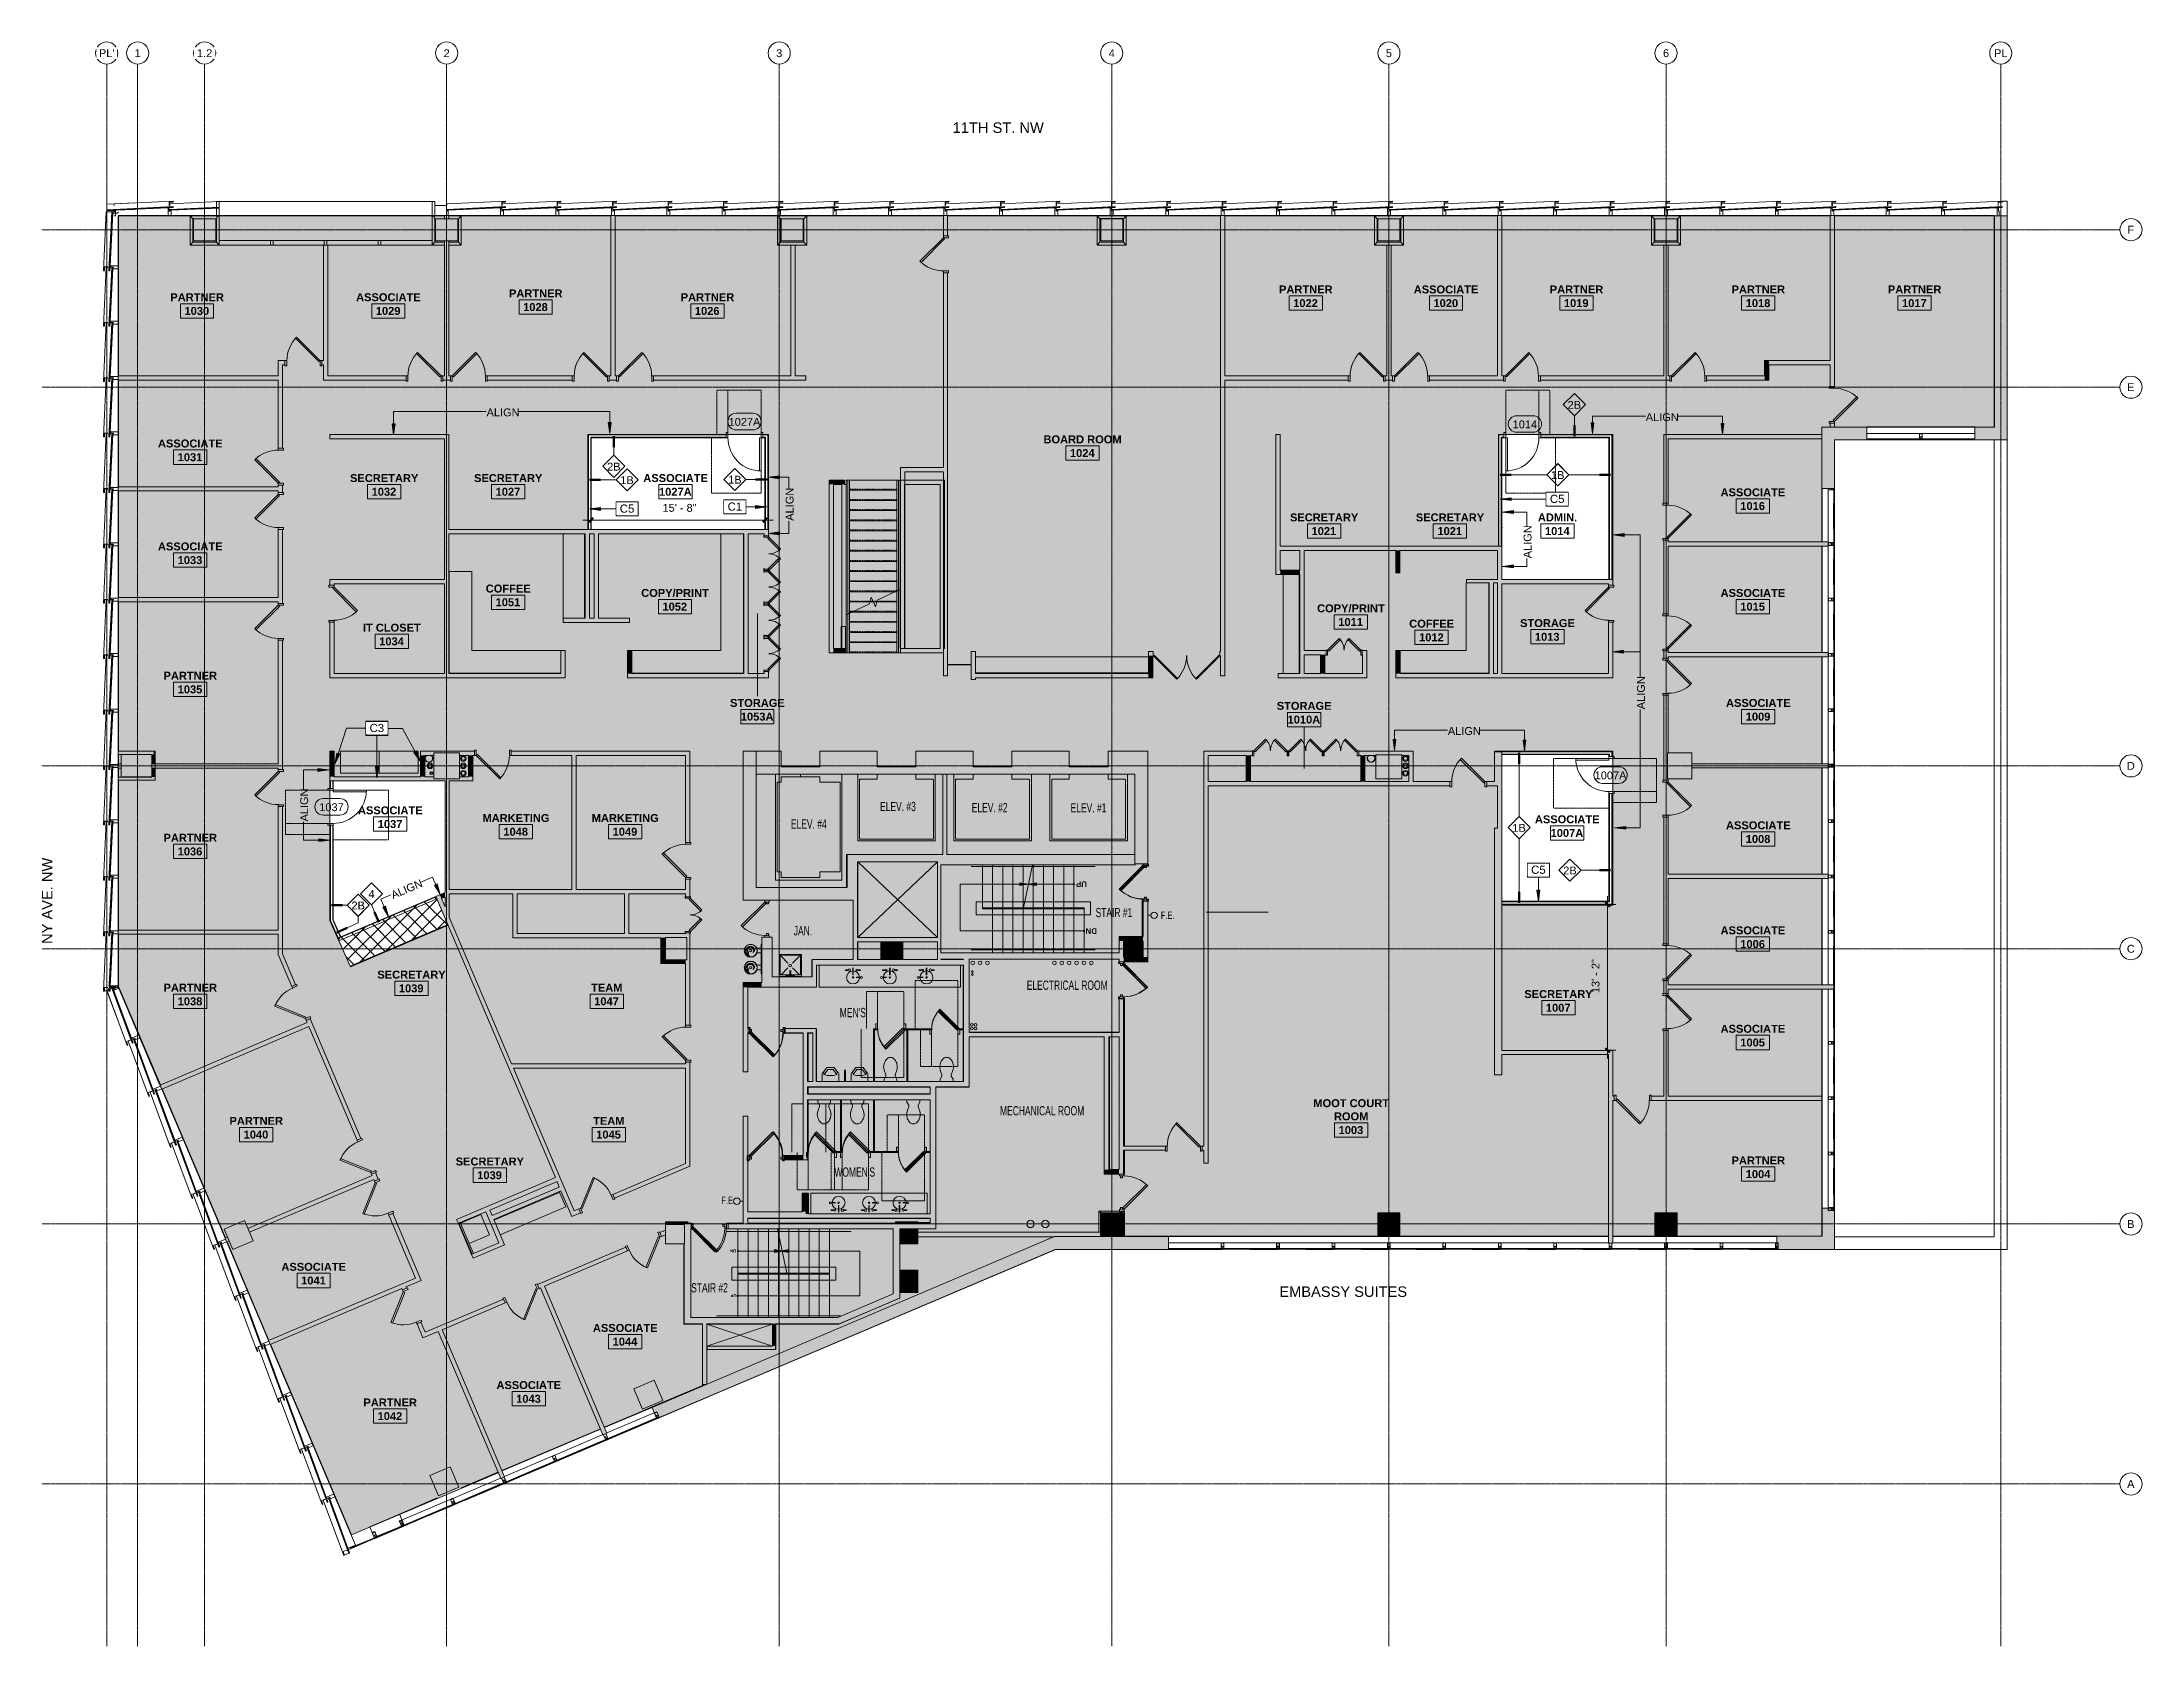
# Model space of a CAD drawing. Header units: inches. Extents: x -203 to 2905, y -968 to 768.
# Drawn here: x -203 to 2070, y -968 to 768 of the extents above; entities that cross this region are included whole.
import ezdxf

# ---------------------------------------------------------------- set-up
doc = ezdxf.new("R2010")
doc.units = ezdxf.units.IN
doc.header["$MEASUREMENT"] = 0
for name, pattern in [('Dash_2_', [0.25, 0.125, -0.125]), ('Grid Line 1_2_', [0.875, 0.5, -0.125, 0.125, -0.125]), ('Hidden 3_8_', [0.5625, 0.375, -0.1875]), ('Overhead 1_16_', [0.101562, 0.0625, -0.039062])]:
    doc.linetypes.add(name, pattern=pattern)
for name, color, linetype, lineweight in [('A-Anno-Bldg', 7, 'Continuous', 9), ('A-ANNO-DIMS', 211, 'Continuous', 9), ('A-ANNO-DIMS-96', 211, 'Continuous', 9), ('A-ANNO-KEYN', 231, 'Continuous', 9), ('A-AREA-IDEN', 2, 'Continuous', 9), ('A-Bldg-Patt', 7, 'Continuous', 9), ('A-COLS', 52, 'Continuous', 13), ('A-Cols-Bldg', 7, 'Continuous', 9), ('A-DETL', 90, 'Continuous', 9), ('A-DETL-GENF', 92, 'Continuous', 9), ('A-DETL-THIN', 151, 'Continuous', 9), ('A-DOOR', 31, 'Continuous', 13), ('A-Door-Exst', 7, 'Continuous', 9), ('A-DOOR-FRAM', 31, 'Continuous', 20), ('A-DOOR-IDEN', 31, 'Continuous', 9), ('A-Flor-Eqpm', 7, 'Continuous', 9), ('A-Flor-Evtr', 7, 'Continuous', 9), ('A-FLOR-HRAL', 11, 'Continuous', 9), ('A-Flor-Pfix-Exst', 7, 'Continuous', 9), ('A-Flor-Strs-Exst', 7, 'Continuous', 9), ('A-GENM', 13, 'Continuous', 13), ('A-Glaz-Exst', 7, 'Continuous', 9), ('A-WALL', 113, 'Continuous', 13), ('A-Wall-Exst', 7, 'Continuous', 9), ('A-WALL-FULL', 7, 'Continuous', 9), ('A-WALL-IDEN', 211, 'Continuous', 9), ('A-WALL-PATT', 111, 'Continuous', 13), ('G-ANNO-TEXT', 231, 'Continuous', 9), ('I-WALL', 2, 'Continuous', 9), ('Jenner and Block 10fl_BB_dwg', 8, 'Continuous', 9), ('Q-CASE', 31, 'Continuous', 13), ('S-GRID', 1, 'Continuous', 9), ('S-GRID-IDEN', 1, 'Continuous', 9), ('S-STRS', 31, 'Continuous', 13), ('S-STRS-MBND', 31, 'Continuous', 13)]:
    doc.layers.add(name, color=color, linetype=linetype, lineweight=lineweight)
doc.styles.add('Arial', font='arial.ttf', dxfattribs={"height": 8.851796})
doc.styles.add('Arial Narrow', font='ARIALN.TTF', dxfattribs={"width": 0.8, "height": 8})
doc.styles.add('Arial Narrow_1', font='ARIALN.TTF', dxfattribs={"width": 0.8, "height": 10})
doc.styles.add('Arial_B', font='arialbd.ttf', dxfattribs={"height": 6.190476})
doc.styles.add('Arial_B_1', font='arialbd.ttf', dxfattribs={"height": 3.095238})
doc.styles.add('Swis721 Lt BT', font='swissl.ttf', dxfattribs={"height": 11.352851})
doc.styles.add('Swis721 Lt BT_1', font='swissl.ttf', dxfattribs={"height": 8.514638})
doc.styles.add('Swis721 Lt BT_B', font='', dxfattribs={"height": 8.583975})
doc.styles.get('Swis721 Lt BT_B').set_extended_font_data('Swis721 Lt BT', bold=True)
doc.dimstyles.new('OTJ_-_3_32__Linear__1_2__Tolerance', dxfattribs={"dimscale": 12, "dimtxt": 9, "dimasz": 0.375, "dimexe": 0.75, "dimexo": 0.5, "dimgap": 0.5, "dimtad": 1, "dimdec": 1, "dimrnd": 0.5, "dimzin": 3, "dimdsep": 46, "dimlunit": 4, "dimtxsty": 'Swis721 Lt BT_1', "dimblk1": 'OBLIQUE', "dimblk2": 'OBLIQUE', "dimsah": 1, "dimcen": 0.09, "dimdle": 0.75, "dimazin": 0, "dimtfac": 1, "dimtdec": 4, "dimtix": 1, "dimtmove": 0, "dimatfit": 3, "dimfxl": 1, "dimtvp": 1, "dimfrac": 2, "dimtolj": 1, "dimtzin": 0, "dimarcsym": 2})
pattern_1 = [(0, (0, 0), (30.72, 7.68), [1.267, -21.773, 1.267, -21.773, -122.88]), (0, (0, 0), (30.72, 7.68), [-46.08, 1.267, -44.813, 1.267, -21.773, -53.76]), (0, (0, 0), (30.72, 7.68), [-115.2, 1.267, -14.093, 1.267, -37.133]), (120, (11.52, 3.84), (-22.011075, 22.7643), [1.267, -21.773, 1.267, -21.773, -122.88]), (120, (11.52, 3.84), (-22.011075, 22.7643), [-46.08, 1.267, -44.813, 1.267, -21.773, -53.76]), (120, (11.52, 3.84), (-22.011075, 22.7643), [-115.2, 1.267, -14.093, 1.267, -37.133]), (240, (15.36, 19.2), (-8.708925, -30.4443), [1.267, -21.773, 1.267, -21.773, -122.88]), (240, (15.36, 19.2), (-8.708925, -30.4443), [-46.08, 1.267, -44.813, 1.267, -21.773, -53.76]), (240, (15.36, 19.2), (-8.708925, -30.4443), [-115.2, 1.267, -14.093, 1.267, -37.133])]

msp = doc.modelspace()

# ---------------------------------------------------------------- texts
at = {"layer": 'A-AREA-IDEN', "char_height": 8.584, "attachment_point": 2, "line_spacing_factor": 0.998538, "style": 'Swis721 Lt BT_B'}
for s, insert, width in [('PARTNER', (331.16, 500.56), 62.748), ('PARTNER', (1164.77, 504.84), 62.748), ('ASSOCIATE', (1316.63, 504.84), 76.032), ('PARTNER', (1457.83, 504.84), 62.748), ('PARTNER', (1654.65, 504.84), 62.748), ('PARTNER', (1823.84, 504.84), 62.748), ('PARTNER', (-35.42, 496.42), 62.748), ('1030', (-35.71, 481.59), 30.672), ('ASSOCIATE', (171.69, 496.42), 76.032), ('1029', (171.4, 481.59), 30.672), ('1028', (330.87, 485.74), 30.672), ('PARTNER', (517.08, 496.42), 62.748), ('1026', (516.79, 481.59), 30.672), ('1022', (1164.48, 490.01), 30.672), ('1020', (1316.35, 490.01), 30.672), ('1019', (1457.54, 490.01), 30.672), ('1018', (1654.36, 490.01), 30.672), ('1017', (1823.56, 490.01), 30.672), ('BOARD ROOM', (923.1, 342.5), 94.932), ('ASSOCIATE', (-42.8, 338.03), 76.032), ('1031', (-43.09, 323.2), 30.672), ('1024', (922.82, 327.67), 30.672), ('SECRETARY', (167.12, 300.59), 79.488), ('SECRETARY', (301.37, 300.59), 79.488), ('ASSOCIATE', (482.6, 300.59), 76.032), ('1032', (166.83, 285.76), 30.672), ('1027', (301.09, 285.76), 30.672), ('1027A', (482.31, 285.76), 39.528), ('ASSOCIATE', (1648.78, 285.18), 76.032), ('SECRETARY', (1184.62, 258.01), 79.488), ('SECRETARY', (1320.9, 258.01), 79.488), ('ADMIN.', (1437.33, 258.01), 48.06), ('1016', (1648.49, 270.35), 30.672), ('1021', (1184.33, 243.18), 30.672), ('1021', (1320.61, 243.18), 30.672), ('1014', (1437.05, 243.18), 30.672), ('ASSOCIATE', (-42.8, 226.57), 76.032), ('1033', (-43.09, 211.75), 30.672), ('COFFEE', (301.37, 180.99), 54.864), ('1051', (301.09, 166.17), 30.672), ('COPY/PRINT', (481.96, 176.23), 81.324), ('1052', (481.67, 161.4), 30.672), ('COPY/PRINT', (1213.62, 159.6), 81.324), ('ASSOCIATE', (1648.78, 176.23), 76.032), ('1015', (1648.49, 161.4), 30.672), ('IT CLOSET', (175.38, 138.61), 68.688), ('1011', (1213.33, 144.77), 30.672), ('COFFEE', (1301.03, 142.98), 54.864), ('STORAGE', (1426.41, 143.55), 65.016), ('1034', (175.09, 123.78), 30.672), ('1012', (1300.75, 128.15), 30.672), ('1013', (1426.13, 128.72), 30.672), ('PARTNER', (-42.8, 86.65), 62.748), ('1035', (-43.09, 71.82), 30.672), ('STORAGE', (571.14, 57.17), 65.016), ('STORAGE', (1163, 53.97), 65.016), ('ASSOCIATE', (1654.65, 57.17), 76.032), ('1053A', (570.86, 42.34), 39.528), ('1010A', (1162.71, 39.14), 39.528), ('1009', (1654.36, 42.34), 30.672), ('ASSOCIATE', (173.75, -59.16), 76.032), ('MARKETING', (309.77, -67.47), 79.812), ('MARKETING', (428.04, -67.47), 79.812), ('PARTNER', (-42.8, -88.85), 62.748), ('1037', (173.46, -73.99), 30.672), ('1048', (309.48, -82.3), 30.672), ('1049', (427.75, -82.3), 30.672), ('ASSOCIATE', (1447.76, -68.85), 76.032), ('1007A', (1447.48, -83.68), 39.528), ('ASSOCIATE', (1654.65, -75.34), 76.032), ('1008', (1654.36, -90.17), 30.672), ('1036', (-43.09, -103.68), 30.672), ('ASSOCIATE', (1648.78, -189.12), 76.032), ('1006', (1648.49, -203.95), 30.672), ('SECRETARY', (196.67, -237.04), 79.488), ('PARTNER', (-42.8, -251.13), 62.748), ('1038', (-43.09, -265.95), 30.672), ('1039', (196.38, -251.87), 30.672), ('TEAM', (408.06, -251.13), 36.936), ('1047', (407.77, -265.95), 30.672), ('SECRETARY', (1438.32, -258.08), 79.488), ('1007', (1438.04, -272.91), 30.672), ('ASSOCIATE', (1648.78, -295.7), 76.032), ('1005', (1648.49, -310.53), 30.672), ('MOOT COURT\\PROOM', (1213.91, -376.22), 92.988), ('PARTNER', (28.62, -395.37), 62.748), ('TEAM', (410.26, -395.37), 36.936), ('1003', (1213.63, -405.34), 30.672), ('1040', (28.33, -410.2), 30.672), ('1045', (409.98, -410.2), 30.672), ('SECRETARY', (281.48, -439.37), 79.488), ('1039', (281.19, -454.2), 30.672), ('PARTNER', (1654.65, -438.23), 62.748), ('1004', (1654.36, -453.05), 30.672), ('ASSOCIATE', (90.82, -553.42), 76.032), ('1041', (90.54, -568.25), 30.672), ('ASSOCIATE', (428.04, -619.55), 76.032), ('1044', (427.75, -634.37), 30.672), ('ASSOCIATE', (323.63, -681.46), 76.032), ('PARTNER', (173.61, -700.27), 62.748), ('1043', (323.34, -696.29), 30.672), ('1042', (173.32, -715.1), 30.672)]:
    msp.add_mtext(s, dxfattribs=dict(at, insert=insert, width=width))
at = {"layer": 'A-DOOR-IDEN', "char_height": 8.515, "attachment_point": 2, "line_spacing_factor": 1.00667, "style": 'Swis721 Lt BT_1'}
for s, insert, width in [('1027A', (557.13, 361.39), 38.988), ('1014', (1401.94, 358.7), 30.24), ('1007A', (1494.69, -21.35), 38.988), ('1037', (110.08, -55.8), 30.24)]:
    msp.add_mtext(s, dxfattribs=dict(at, insert=insert, width=width))
at = {"layer": 'A-WALL-IDEN', "attachment_point": 2, "line_spacing_factor": 1.00667, "style": 'Swis721 Lt BT_1'}
for s, insert, char_height, width in [('2B', (1455.5, 379.81), 8.515, 16.632), ('2B', (415.71, 312.99), 8.515, 16.632), ('1B', (430.04, 298.3), 8.515, 16.632), ('1B', (546.75, 298.76), 8.515, 16.632), ('1B', (1437.51, 303.88), 8.515, 16.632), ('1B', (1437.51, 303.84), 8.515, 16.632), ('1B', (1395.67, -78.19), 8.515, 16.632), ('1B', (1395.69, -78.19), 8.515, 16.632), ('2B', (1450.72, -124.32), 8.515, 16.632), ('4', (153.38, -149.88), 8.51, 7.56), ('2B', (138.97, -162.16), 8.515, 16.632), ('2B', (138.97, -162.3), 8.515, 16.632)]:
    msp.add_mtext(s, dxfattribs=dict(at, insert=insert, char_height=char_height, width=width))
at = {"layer": 'G-ANNO-TEXT', "color": 7, "attachment_point": 1, "line_spacing_factor": 1.00667}
for s, insert, char_height, width, style in [('11TH ST. NW', (782.51, 681.35), 11.3529, 110.016, 'Swis721 Lt BT'), ('ALIGN', (277.98, 371.66), 8.515, 40.284, 'Swis721 Lt BT_1'), ('ALIGN', (1532.86, 366.57), 8.515, 40.284, 'Swis721 Lt BT_1'), ('ALIGN', (1318.57, 26.74), 8.515, 40.284, 'Swis721 Lt BT_1'), ('EMBASSY SUITES', (1136.12, -578.9), 11.3529, 151.776, 'Swis721 Lt BT')]:
    msp.add_mtext(s, dxfattribs=dict(at, insert=insert, char_height=char_height, width=width, style=style))
at = {"layer": 'G-ANNO-TEXT', "color": 7, "line_spacing_factor": 1.00667}
for s, insert, char_height, width, attachment_point, rotation, style in [('ALIGN', (601.74, 250.11), 8.515, 40.284, 1, 90, 'Swis721 Lt BT_1'), ('ALIGN', (1400.6, 209.46), 8.515, 40.284, 1, 90, 'Swis721 Lt BT_1'), ('ALIGN', (1523.35, 46.03), 8.515, 40.284, 1, 90, 'Swis721 Lt BT_1'), ('ALIGN', (76.26, -75.47), 8.515, 40.284, 1, 90, 'Swis721 Lt BT_1'), ('NY AVE. NW', (-203.31, -161.43), 11.353, 102.816, 2, 90, 'Swis721 Lt BT'), ('ALIGN', (173.4, -151.81), 8.515, 40.284, 1, 23.21741, 'Swis721 Lt BT_1')]:
    msp.add_mtext(s, dxfattribs=dict(at, insert=insert, char_height=char_height, width=width, attachment_point=attachment_point, rotation=rotation, style=style))

# ---------------------------------------------------------------- blocks, each defined once
blk = doc.blocks.new('Single Flush - OTJ_SOLIDFLUSH_ALUM-5493998-LEVEL 10 CONSTRUCTION PLAN')
at = {"layer": 'A-DOOR', "color": 8, "lineweight": 20}
for p, q in [((-7.4, 27.6), (-8.7, 26.4)), ((-8.7, 26.4), (16.7, 1.1)), ((17.9, 2.3), (-7.4, 27.6)), ((16.7, 1.1), (17.9, 2.3))]:
    blk.add_line(p, q, dxfattribs=at)
at = {"layer": 'A-DOOR', "color": 55, "lineweight": 9}
blk.add_arc((17.9, 2.3), 35.8, 135, 180.5, dxfattribs=at)
at = {"layer": 'A-DOOR-FRAM', "color": 8}
for p, q in [((-20, -3.4), (-20, 2.3)), ((-20, 2.3), (-18, 2.3)), ((-18, -3.4), (-18, 2.3)), ((18, -3.4), (18, 2.3)), ((18, 2.3), (20, 2.3)), ((20, -3.4), (20, 2.3)), ((-20, -3.4), (-18, -3.4)), ((18, -3.4), (20, -3.4))]:
    blk.add_line(p, q, dxfattribs=at)
blk = doc.blocks.new('Single Flush - OTJ_SOLIDFLUSH_ALUM-5493996-LEVEL 10 CONSTRUCTION PLAN')
at = {"layer": 'A-DOOR', "color": 8, "lineweight": 20}
for p, q in [((-8.7, -26.4), (16.7, -1.1)), ((17.9, -2.3), (-7.4, -27.6)), ((16.7, -1.1), (17.9, -2.3)), ((-7.4, -27.6), (-8.7, -26.4))]:
    blk.add_line(p, q, dxfattribs=at)
at = {"layer": 'A-DOOR', "color": 55, "lineweight": 9}
blk.add_arc((17.9, -2.3), 35.8, 179.5, 225, dxfattribs=at)
at = {"layer": 'A-DOOR-FRAM', "color": 8}
for p, q in [((-20, 3.4), (-20, -2.3)), ((-20, 3.4), (-18, 3.4)), ((-18, 3.4), (-18, -2.3)), ((18, 3.4), (18, -2.3)), ((18, 3.4), (20, 3.4)), ((20, 3.4), (20, -2.3)), ((-20, -2.3), (-18, -2.3)), ((18, -2.3), (20, -2.3))]:
    blk.add_line(p, q, dxfattribs=at)
blk = doc.blocks.new('Double Flush - Int-F-WDMF-36_ x 84_-5495125-LEVEL 10 CONSTRUCTION PLAN')
at = {"layer": 'A-DOOR', "color": 8, "lineweight": 20}
for p, q in [((-16.7, -1.6), (-17.9, -2.8)), ((-17.9, -2.8), (-5.3, -15.4)), ((-4.1, -14.2), (-16.7, -1.6)), ((-5.3, -15.4), (-4.1, -14.2)), ((4.1, -14.2), (16.7, -1.6)), ((5.3, -15.4), (4.1, -14.2)), ((17.9, -2.8), (5.3, -15.4)), ((16.7, -1.6), (17.9, -2.8))]:
    blk.add_line(p, q, dxfattribs=at)
at = {"layer": 'A-DOOR', "color": 55, "lineweight": 9}
for centre, start, end in [((-17.9, -2.8), 315, 0.5), ((17.9, -2.8), 179.5, 225)]:
    blk.add_arc(centre, 17.8, start, end, dxfattribs=at)
at = {"layer": 'A-DOOR-FRAM', "color": 8}
for p, q in [((-20, 2.8), (-20, 2.3)), ((-20, 2.8), (-18, 2.8)), ((-20, 2.3), (-19.5, 2.3)), ((-19.5, 2.3), (-19.5, -2.3)), ((-18, 2.8), (-18, -2.8)), ((18, 2.8), (18, -2.8)), ((18, 2.8), (20, 2.8)), ((19.5, 2.3), (19.5, -2.3)), ((19.5, 2.3), (20, 2.3)), ((20, 2.8), (20, 2.3)), ((-20, -2.8), (-20, -2.3)), ((-20, -2.3), (-19.5, -2.3)), ((-20, -2.8), (-18, -2.8)), ((18, -2.8), (20, -2.8)), ((19.5, -2.3), (20, -2.3)), ((20, -2.8), (20, -2.3))]:
    blk.add_line(p, q, dxfattribs=at)
blk = doc.blocks.new('Double Glass Door - Ext-GL2-GLDALF-72_ x 84_-4809481-LEVEL 10 CONSTRUCTION PLAN')
at = {"layer": 'A-DOOR', "color": 8, "lineweight": 20}
for p, q in [((-35.9, 2.4), (-10.6, 27.7)), ((-9.9, 27), (-35.2, 1.7)), ((-10.6, 27.7), (-9.9, 27)), ((10.6, 27.7), (9.9, 27)), ((9.9, 27), (35.2, 1.7)), ((35.9, 2.4), (10.6, 27.7)), ((-35.2, 1.7), (-35.9, 2.4)), ((35.2, 1.7), (35.9, 2.4))]:
    blk.add_line(p, q, dxfattribs=at)
at = {"layer": 'A-DOOR', "color": 55, "lineweight": 9}
for centre, start, end in [((-35.9, 2.4), 359.5, 45), ((35.9, 2.4), 135, 180.5)]:
    blk.add_arc(centre, 35.8, start, end, dxfattribs=at)
blk = doc.blocks.new('Double Flush - Int-F-WDMF-36_ x 84_-5494796-LEVEL 10 CONSTRUCTION PLAN')
at = {"layer": 'A-DOOR', "color": 8, "lineweight": 20}
for p, q in [((-17.9, 2.8), (-5.3, 15.4)), ((-16.7, 1.6), (-17.9, 2.8)), ((-4.1, 14.2), (-16.7, 1.6)), ((-5.3, 15.4), (-4.1, 14.2)), ((5.3, 15.4), (4.1, 14.2)), ((4.1, 14.2), (16.7, 1.6)), ((17.9, 2.8), (5.3, 15.4)), ((16.7, 1.6), (17.9, 2.8))]:
    blk.add_line(p, q, dxfattribs=at)
at = {"layer": 'A-DOOR', "color": 55, "lineweight": 9}
for centre, start, end in [((-17.9, 2.8), 359.5, 45), ((17.9, 2.8), 135, 180.5)]:
    blk.add_arc(centre, 17.8, start, end, dxfattribs=at)
at = {"layer": 'A-DOOR-FRAM', "color": 8}
for p, q in [((-20, 2.8), (-18, 2.8)), ((-20, 2.8), (-20, 2.3)), ((-20, 2.3), (-19.5, 2.3)), ((-19.5, -2.3), (-19.5, 2.3)), ((-18, -2.8), (-18, 2.8)), ((18, -2.8), (18, 2.8)), ((18, 2.8), (20, 2.8)), ((19.5, 2.3), (20, 2.3)), ((19.5, -2.3), (19.5, 2.3)), ((20, 2.8), (20, 2.3)), ((-20, -2.3), (-19.5, -2.3)), ((-20, -2.8), (-20, -2.3)), ((-20, -2.8), (-18, -2.8)), ((18, -2.8), (20, -2.8)), ((19.5, -2.3), (20, -2.3)), ((20, -2.8), (20, -2.3))]:
    blk.add_line(p, q, dxfattribs=at)
blk = doc.blocks.new('Top Rail Type - Top Rail_Internal_-4821603-LEVEL 10 CONSTRUCTION PLAN')
at = {"layer": 'A-FLOR-HRAL'}
for p, q in [((722, 294.1), (724, 294.1)), ((722, 174), (722, 294.1)), ((724, 175), (724, 294.1))]:
    blk.add_line(p, q, dxfattribs=at)
blk = doc.blocks.new('Top Rail Type - Top Rail_Internal_-V22-LEVEL 10 CONSTRUCTION PLAN')
at = {"layer": 'A-FLOR-HRAL'}
for p, q in [((724, 175), (722, 174)), ((722, 107.1), (722, 174)), ((724, 107.1), (724, 175)), ((722, 107.1), (724, 107.1))]:
    blk.add_line(p, q, dxfattribs=at)
blk = doc.blocks.new('Top Rail Type - Top Rail_Internal_-4821614-LEVEL 10 CONSTRUCTION PLAN')
at = {"layer": 'A-FLOR-HRAL'}
for p, q in [((669, 294.1), (671, 294.1)), ((669, 149.3), (669, 294.1)), ((671, 150.3), (671, 294.1))]:
    blk.add_line(p, q, dxfattribs=at)
blk = doc.blocks.new('Top Rail Type - Top Rail_Internal_-V23-LEVEL 10 CONSTRUCTION PLAN')
at = {"layer": 'A-FLOR-HRAL'}
for p, q in [((671, 150.3), (669, 149.3)), ((669, 107.1), (669, 149.3)), ((671, 107.1), (671, 150.3)), ((669, 107.1), (671, 107.1))]:
    blk.add_line(p, q, dxfattribs=at)
blk = doc.blocks.new('Single Flush - OTJ_SOLIDFLUSH_ALUM-5493999-LEVEL 10 CONSTRUCTION PLAN')
at = {"layer": 'A-DOOR', "color": 8, "lineweight": 20}
for p, q in [((-7.4, 27.8), (-8.7, 26.6)), ((-8.7, 26.6), (16.7, 1.3)), ((17.9, 2.5), (-7.4, 27.8)), ((16.7, 1.3), (17.9, 2.5))]:
    blk.add_line(p, q, dxfattribs=at)
at = {"layer": 'A-DOOR', "color": 55, "lineweight": 9}
blk.add_arc((17.9, 2.5), 35.8, 135, 180.5, dxfattribs=at)
at = {"layer": 'A-DOOR-FRAM', "color": 8}
for p, q in [((-20, -3.2), (-20, 2.5)), ((-20, 2.5), (-18, 2.5)), ((-18, -3.2), (-18, 2.5)), ((18, -3.2), (18, 2.5)), ((18, 2.5), (20, 2.5)), ((20, -3.2), (20, 2.5)), ((-20, -3.2), (-18, -3.2)), ((18, -3.2), (20, -3.2))]:
    blk.add_line(p, q, dxfattribs=at)
blk = doc.blocks.new('Single Flush - 2_7-4846041-LEVEL 10 CONSTRUCTION PLAN')
at = {"layer": 'A-DOOR', "color": 8, "lineweight": 20}
for p, q in [((-5.9, 20.3), (-7.1, 19)), ((-7.1, 19), (12.9, -1)), ((14.2, 0.2), (-5.9, 20.3)), ((12.9, -1), (14.2, 0.2))]:
    blk.add_line(p, q, dxfattribs=at)
at = {"layer": 'A-DOOR', "color": 55, "lineweight": 9}
blk.add_arc((14.2, 0.2), 28.3, 135, 180.5, dxfattribs=at)
at = {"layer": 'A-DOOR-FRAM', "color": 8}
for p, q in [((-16.3, -5.5), (-16.3, 0.2)), ((-16.3, 0.2), (-14.3, 0.2)), ((-14.3, -5.5), (-14.3, 0.2)), ((14.3, -5.5), (14.3, 0.2)), ((14.3, 0.2), (16.3, 0.2)), ((16.3, -5.5), (16.3, 0.2)), ((-16.3, -5.5), (-14.3, -5.5)), ((14.3, -5.5), (16.3, -5.5))]:
    blk.add_line(p, q, dxfattribs=at)
at = {"layer": 'A-GENM', "color": 55, "linetype": 'Dash_2_', "lineweight": 9}
for p, q in [((-32.2, 52.6), (14.2, 52.6)), ((-32.2, 0.2), (-32.2, 52.6)), ((14.2, 0.2), (14.2, 52.6)), ((14.1, 0.2), (14.2, 0.2)), ((-26.2, -0.3), (-26.2, -40.6)), ((-14.2, -0.3), (-14.2, -40.6)), ((14.1, -0.3), (14.2, -0.3)), ((14.2, -0.3), (14.2, -40.6)), ((-14.2, -40.6), (-26.2, -40.6)), ((-14.2, -40.6), (14.2, -40.6))]:
    blk.add_line(p, q, dxfattribs=at)
blk = doc.blocks.new('Single Flush - 2_7-4846023-LEVEL 10 CONSTRUCTION PLAN')
at = {"layer": 'A-DOOR', "color": 8, "lineweight": 20}
for p, q in [((-7.1, -19), (12.9, 1)), ((12.9, 1), (14.2, -0.3)), ((-5.9, -20.3), (-7.1, -19)), ((14.2, -0.3), (-5.9, -20.3))]:
    blk.add_line(p, q, dxfattribs=at)
at = {"layer": 'A-DOOR', "color": 55, "lineweight": 9}
blk.add_arc((14.2, -0.3), 28.3, 179.5, 225, dxfattribs=at)
at = {"layer": 'A-DOOR-FRAM', "color": 8}
for p, q in [((-16.3, 5.5), (-16.3, -0.3)), ((-16.3, 5.5), (-14.3, 5.5)), ((-14.3, 5.5), (-14.3, -0.3)), ((14.3, 5.5), (14.3, -0.3)), ((14.3, 5.5), (16.3, 5.5)), ((16.3, 5.5), (16.3, -0.3)), ((-16.3, -0.3), (-14.3, -0.3)), ((14.3, -0.3), (16.3, -0.3))]:
    blk.add_line(p, q, dxfattribs=at)
at = {"layer": 'A-GENM', "color": 55, "linetype": 'Dash_2_', "lineweight": 9}
for p, q in [((-14.2, 40.6), (-26.2, 40.6)), ((-26.2, 0.2), (-26.2, 40.6)), ((-14.2, 40.6), (14.2, 40.6)), ((-14.2, 0.2), (-14.2, 40.6)), ((14.2, 0.2), (14.2, 40.6)), ((14.1, 0.2), (14.2, 0.2)), ((-32.2, -0.3), (-32.2, -52.6)), ((14.1, -0.3), (14.2, -0.3)), ((14.2, -0.3), (14.2, -52.6)), ((-32.2, -52.6), (-18.5, -52.6)), ((-18, -52.6), (14.2, -52.6))]:
    blk.add_line(p, q, dxfattribs=at)
blk = doc.blocks.new('Single Flush - 2_7-V24-LEVEL 10 CONSTRUCTION PLAN')
at = {"layer": 'A-DOOR', "color": 8, "lineweight": 20}
for p, q in [((-7.1, -19), (12.9, 1)), ((12.9, 1), (14.2, -0.3)), ((-5.9, -20.3), (-7.1, -19)), ((14.2, -0.3), (-5.9, -20.3))]:
    blk.add_line(p, q, dxfattribs=at)
at = {"layer": 'A-DOOR', "color": 55, "lineweight": 9}
blk.add_arc((14.2, -0.3), 28.3, 179.5, 225, dxfattribs=at)
at = {"layer": 'A-DOOR-FRAM', "color": 8}
for p, q in [((-16.3, 5.5), (-16.3, -0.3)), ((-16.3, 5.5), (-14.3, 5.5)), ((-14.3, 5.5), (-14.3, -0.3)), ((14.3, 5.5), (14.3, -0.3)), ((14.3, 5.5), (16.3, 5.5)), ((16.3, 5.5), (16.3, -0.3)), ((-16.3, -0.3), (-14.3, -0.3)), ((14.3, -0.3), (16.3, -0.3))]:
    blk.add_line(p, q, dxfattribs=at)
at = {"layer": 'A-GENM', "color": 55, "linetype": 'Dash_2_', "lineweight": 9}
for p, q in [((-14.2, 40.6), (-26.2, 40.6)), ((-26.2, 0.2), (-26.2, 40.6)), ((-14.2, 40.6), (14.2, 40.6)), ((-14.2, 0.2), (-14.2, 40.6)), ((14.2, 0.2), (14.2, 40.6)), ((14.1, 0.2), (14.2, 0.2)), ((-32.2, -0.3), (-32.2, -52.6)), ((14.1, -0.3), (14.2, -0.3)), ((14.2, -0.3), (14.2, -52.6)), ((-32.2, -52.6), (14.2, -52.6))]:
    blk.add_line(p, q, dxfattribs=at)
blk = doc.blocks.new('Single Flush - 2_7-V25-LEVEL 10 CONSTRUCTION PLAN')
at = {"layer": 'A-DOOR', "color": 8, "lineweight": 20}
for p, q in [((-5.9, 20.3), (-7.1, 19)), ((-7.1, 19), (12.9, -1)), ((14.2, 0.2), (-5.9, 20.3)), ((12.9, -1), (14.2, 0.2))]:
    blk.add_line(p, q, dxfattribs=at)
at = {"layer": 'A-DOOR', "color": 55, "lineweight": 9}
blk.add_arc((14.2, 0.2), 28.3, 135, 180.5, dxfattribs=at)
at = {"layer": 'A-DOOR-FRAM', "color": 8}
for p, q in [((-16.3, -5.5), (-16.3, 0.2)), ((-16.3, 0.2), (-14.3, 0.2)), ((-14.3, -5.5), (-14.3, 0.2)), ((14.3, -5.5), (14.3, 0.2)), ((14.3, 0.2), (16.3, 0.2)), ((16.3, -5.5), (16.3, 0.2)), ((-16.3, -5.5), (-14.3, -5.5)), ((14.3, -5.5), (16.3, -5.5))]:
    blk.add_line(p, q, dxfattribs=at)
at = {"layer": 'A-GENM', "color": 55, "linetype": 'Dash_2_', "lineweight": 9}
for p, q in [((-32.2, 52.6), (-16.3, 52.6)), ((-32.2, 0.2), (-32.2, 52.6)), ((-15.8, 52.6), (14.2, 52.6)), ((14.2, 0.2), (14.2, 52.6)), ((14.1, 0.2), (14.2, 0.2)), ((-26.2, -0.3), (-26.2, -40.6)), ((-14.2, -0.3), (-14.2, -40.6)), ((14.1, -0.3), (14.2, -0.3)), ((14.2, -0.3), (14.2, -40.6)), ((-14.2, -40.6), (-26.2, -40.6)), ((-14.2, -40.6), (14.2, -40.6))]:
    blk.add_line(p, q, dxfattribs=at)
blk = doc.blocks.new('Single Flush - 2_7-V26-LEVEL 10 CONSTRUCTION PLAN')
at = {"layer": 'A-DOOR', "color": 8, "lineweight": 20}
for p, q in [((-5.9, 20.3), (-7.1, 19)), ((-7.1, 19), (12.9, -1)), ((14.2, 0.2), (-5.9, 20.3)), ((12.9, -1), (14.2, 0.2))]:
    blk.add_line(p, q, dxfattribs=at)
at = {"layer": 'A-DOOR', "color": 55, "lineweight": 9}
blk.add_arc((14.2, 0.2), 28.3, 135, 180.5, dxfattribs=at)
at = {"layer": 'A-DOOR-FRAM', "color": 8}
for p, q in [((-16.3, -5.5), (-16.3, 0.2)), ((-16.3, 0.2), (-14.3, 0.2)), ((-14.3, -5.5), (-14.3, 0.2)), ((14.3, -5.5), (14.3, 0.2)), ((14.3, 0.2), (16.3, 0.2)), ((16.3, -5.5), (16.3, 0.2)), ((-16.3, -5.5), (-14.3, -5.5)), ((14.3, -5.5), (16.3, -5.5))]:
    blk.add_line(p, q, dxfattribs=at)
at = {"layer": 'A-GENM', "color": 55, "linetype": 'Dash_2_', "lineweight": 9}
for p, q in [((-32.2, 52.6), (-19.6, 52.6)), ((-32.2, 0.2), (-32.2, 52.6)), ((-15, 52.6), (14.2, 52.6)), ((14.2, 0.2), (14.2, 52.6)), ((14.1, 0.2), (14.2, 0.2)), ((-26.2, -0.3), (-26.2, -3.6)), ((-26.2, -8.3), (-26.2, -40.6)), ((-14.2, -0.3), (-14.2, -40.6)), ((14.1, -0.3), (14.2, -0.3)), ((14.2, -0.3), (14.2, -40.6)), ((-14.2, -40.6), (-26.2, -40.6)), ((-14.2, -40.6), (14.2, -40.6))]:
    blk.add_line(p, q, dxfattribs=at)
blk = doc.blocks.new('Single Flush - OTJ_SOLIDFLUSH_ALUM-5493997-LEVEL 10 CONSTRUCTION PLAN')
at = {"layer": 'A-DOOR', "color": 8, "lineweight": 20}
for p, q in [((-8.7, -26.6), (16.7, -1.3)), ((17.9, -2.5), (-7.4, -27.8)), ((16.7, -1.3), (17.9, -2.5)), ((-7.4, -27.8), (-8.7, -26.6))]:
    blk.add_line(p, q, dxfattribs=at)
at = {"layer": 'A-DOOR', "color": 55, "lineweight": 9}
blk.add_arc((17.9, -2.5), 35.8, 179.5, 225, dxfattribs=at)
at = {"layer": 'A-DOOR-FRAM', "color": 8}
for p, q in [((-20, 3.2), (-20, -2.5)), ((-20, 3.2), (-18, 3.2)), ((-18, 3.2), (-18, -2.5)), ((18, 3.2), (18, -2.5)), ((18, 3.2), (20, 3.2)), ((20, 3.2), (20, -2.5)), ((-20, -2.5), (-18, -2.5)), ((18, -2.5), (20, -2.5))]:
    blk.add_line(p, q, dxfattribs=at)
blk = doc.blocks.new('Single Flush - OTJ_SOLIDFLUSH_ALUM-5495043-LEVEL 10 CONSTRUCTION PLAN')
at = {"layer": 'A-DOOR', "color": 8, "lineweight": 20}
for p, q in [((-7.4, 28.3), (-8.7, 27.1)), ((-8.7, 27.1), (16.7, 1.8)), ((17.9, 3), (-7.4, 28.3)), ((16.7, 1.8), (17.9, 3))]:
    blk.add_line(p, q, dxfattribs=at)
at = {"layer": 'A-DOOR', "color": 55, "lineweight": 9}
blk.add_arc((17.9, 3), 35.8, 135, 180.5, dxfattribs=at)
at = {"layer": 'A-DOOR-FRAM', "color": 8}
for p, q in [((-20, -2.8), (-20, 3)), ((-20, 3), (-18, 3)), ((-18, -2.8), (-18, 3)), ((18, -2.8), (18, 3)), ((18, 3), (20, 3)), ((20, -2.8), (20, 3)), ((-20, -2.8), (-18, -2.8)), ((18, -2.8), (20, -2.8))]:
    blk.add_line(p, q, dxfattribs=at)
blk = doc.blocks.new('Single Flush - OTJ_SOLIDFLUSH_Side Lite-5611451-LEVEL 10 CONSTRUCTION PLAN')
at = {"layer": 'A-DOOR', "lineweight": 20}
for p, q in [((16.2, -1.9), (17.9, -1.9)), ((16.2, -37.7), (16.2, -1.9)), ((17.9, -1.9), (17.9, -37.7)), ((17.9, -37.7), (16.2, -37.7))]:
    blk.add_line(p, q, dxfattribs=at)
at = {"layer": 'A-DOOR', "lineweight": 9}
blk.add_arc((17.9, -1.9), 35.8, 179.5, 270, dxfattribs=at)
at = {"layer": 'A-DOOR-FRAM'}
for p, q in [((-20, 3.9), (-20, -1.9)), ((-20, 3.9), (-18, 3.9)), ((-18, 3.9), (-18, -1.9)), ((18, 3.9), (18, -1.9)), ((18, 3.9), (20, 3.9)), ((20, 3.9), (20, -1.9)), ((-20, -1.9), (-18, -1.9)), ((18, -1.9), (20, -1.9))]:
    blk.add_line(p, q, dxfattribs=at)
at = {"layer": 'A-GENM', "linetype": 'Dash_2_', "lineweight": 9}
for p, q in [((-17.9, 49.7), (-29.9, 49.7)), ((-29.9, 1.9), (-29.9, 49.7)), ((-17.9, 49.7), (17.9, 49.7)), ((-17.9, 1.9), (-17.9, 49.7)), ((17.9, 1.9), (17.9, 49.7)), ((17.9, 1.9), (17.9, 1.9)), ((-35.9, -1.9), (-35.9, -61.7)), ((17.9, -1.9), (17.9, -1.9)), ((17.9, -1.9), (17.9, -61.7)), ((-35.9, -61.7), (17.9, -61.7))]:
    blk.add_line(p, q, dxfattribs=at)
blk = doc.blocks.new('Single Flush - OTJ_SOLIDFLUSH_Side Lite-5611454-LEVEL 10 CONSTRUCTION PLAN')
at = {"layer": 'A-DOOR', "lineweight": 20}
for p, q in [((16.2, 37.7), (16.2, 1.9)), ((17.9, 37.7), (16.2, 37.7)), ((17.9, 1.9), (17.9, 37.7)), ((16.2, 1.9), (17.9, 1.9))]:
    blk.add_line(p, q, dxfattribs=at)
at = {"layer": 'A-DOOR', "lineweight": 9}
blk.add_arc((17.9, 1.9), 35.8, 90, 180.5, dxfattribs=at)
at = {"layer": 'A-DOOR-FRAM'}
for p, q in [((-20, -3.9), (-20, 1.9)), ((-20, 1.9), (-18, 1.9)), ((-18, -3.9), (-18, 1.9)), ((18, -3.9), (18, 1.9)), ((18, 1.9), (20, 1.9)), ((20, -3.9), (20, 1.9)), ((-20, -3.9), (-18, -3.9)), ((18, -3.9), (20, -3.9))]:
    blk.add_line(p, q, dxfattribs=at)
at = {"layer": 'A-GENM', "linetype": 'Dash_2_', "lineweight": 9}
for p, q in [((-35.9, 61.7), (17.9, 61.7)), ((-35.9, 1.9), (-35.9, 61.7)), ((17.9, 1.9), (17.9, 61.7)), ((17.9, 1.9), (17.9, 1.9)), ((-29.9, -1.9), (-29.9, -49.7)), ((-17.9, -1.9), (-17.9, -49.7)), ((17.9, -1.9), (17.9, -1.9)), ((17.9, -1.9), (17.9, -49.7)), ((-17.9, -49.7), (-29.9, -49.7)), ((-17.9, -49.7), (17.9, -49.7))]:
    blk.add_line(p, q, dxfattribs=at)
blk = doc.blocks.new('C-L SHAPE COUNTER TOP - C-L SHAPE COUNTER TOP-5521576-LEVEL 10 CONSTRUCTION PLAN')
at = {"layer": 'Q-CASE', "color": 55, "lineweight": 9}
for p, q in [((0.5, 110.4), (0, 110.4)), ((0.5, 0.5), (0.5, 110.4)), ((25, 110.4), (0.5, 110.4)), ((25, 25), (25, 110.4)), ((121.4, 25), (25, 25)), ((121.4, 0.5), (0.5, 0.5))]:
    blk.add_line(p, q, dxfattribs=at)
blk = doc.blocks.new('C-L SHAPE COUNTER TOP - C-L SHAPE COUNTER TOP-5521095-LEVEL 10 CONSTRUCTION PLAN')
at = {"layer": 'Q-CASE', "color": 55, "lineweight": 9}
for p, q in [((0.5, -151.4), (0.5, -0.5)), ((0.5, -0.5), (121.4, -0.5)), ((25, -151.4), (25, -25)), ((25, -25), (121.4, -25))]:
    blk.add_line(p, q, dxfattribs=at)
blk = doc.blocks.new('C-Counter Top1 - 24_ Depth-4930591-LEVEL 10 CONSTRUCTION PLAN')
at = {"layer": 'Q-CASE', "color": 55, "lineweight": 9}
for p, q in [((44.1, -0.8), (-47.3, -0.8)), ((-47.3, -24), (44.1, -24))]:
    blk.add_line(p, q, dxfattribs=at)
blk = doc.blocks.new('C-Counter Top1 - 18_ DEPTH-4930856-LEVEL 10 CONSTRUCTION PLAN')
at = {"layer": 'Q-CASE', "lineweight": 9}
for p, q in [((29.8, -18), (29.8, 0)), ((29.8, -0.8), (-47.3, -0.8)), ((-47.3, -18), (29.8, -18))]:
    blk.add_line(p, q, dxfattribs=at)
blk = doc.blocks.new('C-Counter Top1 - 18_ DEPTH-4930956-LEVEL 10 CONSTRUCTION PLAN')
at = {"layer": 'Q-CASE', "color": 55, "lineweight": 9}
for p, q in [((60.1, -0.8), (-47.3, -0.8)), ((-47.3, -18), (60.1, -18))]:
    blk.add_line(p, q, dxfattribs=at)
blk = doc.blocks.new('C-L SHAPE COUNTER TOP - C-L SHAPE COUNTER TOP-5523755-LEVEL 10 CONSTRUCTION PLAN')
at = {"layer": 'Q-CASE', "color": 55, "lineweight": 9}
for p, q in [((0.5, 0.5), (0.5, 96.6)), ((25, 25), (25, 96.6)), ((98.3, 25), (25, 25)), ((98.3, 24.7), (98.3, 25)), ((98.3, 0.5), (0.5, 0.5))]:
    blk.add_line(p, q, dxfattribs=at)
blk = doc.blocks.new('C-Counter Top1 - 18_ DEPTH-4931442-LEVEL 10 CONSTRUCTION PLAN')
at = {"layer": 'Q-CASE', "color": 55, "lineweight": 9}
for p, q in [((140.1, -0.8), (-47.3, -0.8)), ((-47.3, -18), (140.1, -18))]:
    blk.add_line(p, q, dxfattribs=at)
blk = doc.blocks.new('Rectangular Column - 24_ x 24_-5090804-LEVEL 10 CONSTRUCTION PLAN')
at = {"layer": 'A-COLS', "lineweight": 9}
blk.add_hatch(color=7, dxfattribs=at).paths.add_polyline_path([(-12, -12), (12, -12), (12, 12), (-12, 12), (-12, -11.6)], flags=0)
at = {"layer": 'A-COLS', "color": 8, "lineweight": 20}
for p, q in [((12, 12), (-12, 12)), ((-12, 12), (-12, -12)), ((12, -12), (12, 12)), ((-12, -12), (12, -12))]:
    blk.add_line(p, q, dxfattribs=at)
blk = doc.blocks.new('Casework 31 - Casework 31-5559459-LEVEL 10 CONSTRUCTION PLAN')
at = {"layer": 'Q-CASE', "lineweight": 9}
h = blk.add_hatch(dxfattribs=at)
h.set_pattern_fill('FP_2', color=55, style=0, pattern_type=2)
h.set_pattern_definition([(45, (-0.012, -0.005), (-8.01223, 8.01223), []), (135, (-0.012, -0.005), (-8.01223, -8.01223), [])])
h.paths.add_polyline_path([(130.2, -232.1), (236, -186.9), (223.1, -156.6), (116.8, -202), (120.2, -209.6)], flags=0)
at = {"layer": 'Q-CASE', "color": 55, "lineweight": 9}
for p, q in [((223.1, -156.6), (116.8, -202)), ((236, -186.9), (223.1, -156.6)), ((116.8, -202), (130.2, -232.1)), ((130.2, -232.1), (236, -186.9))]:
    blk.add_line(p, q, dxfattribs=at)
blk = doc.blocks.new('Jenner and Block 10fl_BB_dwg_sink-flat-4-5551883-LEVEL 10 CONSTRUCTION PLAN')
at = {"layer": 'A-Flor-Pfix-Exst'}
for p, q in [((-0.3, -13), (-0.3, -20)), ((0.2, -13), (0.2, -20)), ((8, -9.8), (4, -9.8)), ((8, -10.2), (4, -10.2))]:
    blk.add_line(p, q, dxfattribs=at)
at = {"layer": 'A-Flor-Pfix-Exst', "flags": 128}
for points in [[(-5.2, -17.7), (-8.3, -17.7), (-8.3, -18.2), (-5.2, -18.2)], [(5, -17.7), (8, -17.7), (8, -18.2), (5, -18.2)]]:
    blk.add_lwpolyline(points, dxfattribs=at)
at = {"layer": 'A-Flor-Pfix-Exst'}
for centre, radius in [((-4, -18), 1.25), ((0, -10), 0.75), ((4, -18), 1), ((9, -10), 1)]:
    blk.add_circle(centre, radius, dxfattribs=at)
for centre, radius, start, end in [((0, -10), 7, 2.0467, 267.9533), ((0, -13), 0.25, 360, 180), ((0, -20), 0.25, 180, 360), ((0, -10), 7, 272.0467, 357.9533), ((4, -10), 0.25, 90, 270)]:
    blk.add_arc(centre, radius, start, end, dxfattribs=at)
blk = doc.blocks.new('Jenner and Block 10fl_BB_dwg_sink-flat-4-5551884-LEVEL 10 CONSTRUCTION PLAN')
at = {"layer": 'A-Flor-Pfix-Exst'}
for p, q in [((-0.3, -13), (-0.3, -20)), ((0.2, -13), (0.2, -20)), ((8, -9.8), (4, -9.8)), ((8, -10.2), (4, -10.2))]:
    blk.add_line(p, q, dxfattribs=at)
at = {"layer": 'A-Flor-Pfix-Exst', "flags": 128}
for points in [[(-5.2, -17.7), (-8.3, -17.7), (-8.3, -18.2), (-5.2, -18.2)], [(5, -17.7), (8, -17.7), (8, -18.2), (5, -18.2)]]:
    blk.add_lwpolyline(points, dxfattribs=at)
at = {"layer": 'A-Flor-Pfix-Exst'}
for centre, radius in [((-4, -18), 1.25), ((0, -10), 0.75), ((4, -18), 1), ((9, -10), 1)]:
    blk.add_circle(centre, radius, dxfattribs=at)
for centre, radius, start, end in [((0, -10), 7, 2.0467, 267.9533), ((0, -13), 0.25, 360, 180), ((0, -20), 0.25, 180, 360), ((0, -10), 7, 272.0467, 357.9533), ((4, -10), 0.25, 90, 270)]:
    blk.add_arc(centre, radius, start, end, dxfattribs=at)
blk = doc.blocks.new('Jenner and Block 10fl_BB_dwg_sink-flat-4-5551885-LEVEL 10 CONSTRUCTION PLAN')
at = {"layer": 'A-Flor-Pfix-Exst'}
for p, q in [((-0.3, -13), (-0.3, -20)), ((0.2, -13), (0.2, -20)), ((8, -9.8), (4, -9.8)), ((8, -10.2), (4, -10.2))]:
    blk.add_line(p, q, dxfattribs=at)
at = {"layer": 'A-Flor-Pfix-Exst', "flags": 128}
for points in [[(-5.2, -17.7), (-8.3, -17.7), (-8.3, -18.2), (-5.2, -18.2)], [(5, -17.7), (8, -17.7), (8, -18.2), (5, -18.2)]]:
    blk.add_lwpolyline(points, dxfattribs=at)
at = {"layer": 'A-Flor-Pfix-Exst'}
for centre, radius in [((-4, -18), 1.25), ((0, -10), 0.75), ((4, -18), 1), ((9, -10), 1)]:
    blk.add_circle(centre, radius, dxfattribs=at)
for centre, radius, start, end in [((0, -10), 7, 2.0467, 267.9533), ((0, -13), 0.25, 360, 180), ((0, -20), 0.25, 180, 360), ((0, -10), 7, 272.0467, 357.9533), ((4, -10), 0.25, 90, 270)]:
    blk.add_arc(centre, radius, start, end, dxfattribs=at)
blk = doc.blocks.new('Jenner and Block 10fl_BB_dwg__Dot-5551886-LEVEL 10 CONSTRUCTION PLAN')
at = {"layer": 'A-Flor-Strs-Exst'}
blk.add_line((-0.5, 0), (-1, 0), dxfattribs=at)
for start, end in [(360, 180), (180, 360)]:
    blk.add_arc((0, 0), 0.25, start, end, dxfattribs=at)
blk = doc.blocks.new('Jenner and Block 10fl_BB_dwg__Dot-5551887-LEVEL 10 CONSTRUCTION PLAN')
at = {"layer": 'A-Flor-Strs-Exst'}
blk.add_line((-0.5, 0), (-1, 0), dxfattribs=at)
for start, end in [(360, 180), (180, 360)]:
    blk.add_arc((0, 0), 0.25, start, end, dxfattribs=at)
blk = doc.blocks.new('Jenner and Block 10fl_BB_dwg_CW-60-5551888-LEVEL 10 CONSTRUCTION PLAN')
at = {"layer": 'A-Glaz-Exst'}
for p, q in [((12.2, 3.7), (9.2, -59.6)), ((12.7, 3.8), (9.7, -59.8)), ((12.7, 3.6), (11.9, 3.7)), ((3, -1.6), (11.5, -1.6)), ((11.4, -1.2), (11.5, -1.2)), ((11.4, -1.3), (11.5, -1.3)), ((11.5, -0.2), (11.5, -1.2)), ((11.7, -0.9), (11.5, -0.9)), ((11.7, -0.9), (11.7, -0.9)), ((11.7, -0.9), (11.7, -0.9)), ((11.7, -1), (11.7, -1)), ((11.7, -1), (11.7, -1)), ((11.7, -1.1), (11.7, -1.1)), ((11.7, -1.1), (11.7, -1.1)), ((11.7, -1.2), (11.7, -1.2)), ((11.7, -1.2), (11.7, -1.2)), ((11.7, -1.3), (11.7, -1.3)), ((11.7, -1.3), (11.7, -1.3)), ((11.7, -1.4), (11.7, -1.4)), ((11.7, -1.4), (11.7, -1.4)), ((11.7, -1.5), (11.7, -1.5)), ((11.7, -1.5), (11.7, -1.5)), ((11.7, -1.6), (11.7, -1.6)), ((11.7, -1.6), (11.7, -1.6)), ((8.7, -58.7), (8.8, -58.7)), ((8.7, -58.8), (8.7, -58.8)), ((8.9, -59.1), (8.7, -59.1)), ((9, -58.4), (9, -58.4)), ((9, -58.4), (9, -58.4)), ((9, -58.5), (9, -58.5)), ((9, -58.5), (9, -58.5)), ((9, -58.6), (9, -58.6)), ((9, -58.6), (9, -58.6)), ((9, -58.7), (9, -58.7)), ((9, -58.7), (9, -58.7)), ((9, -58.8), (9, -58.8)), ((9, -58.8), (9, -58.8)), ((9, -58.9), (9, -58.9)), ((9, -58.9), (9, -58.9)), ((9, -59), (9, -59)), ((9, -59), (9, -59)), ((9, -59.1), (9, -59.1)), ((9, -59.1), (9, -59.1)), ((9, -59.6), (9.7, -59.7))]:
    blk.add_line(p, q, dxfattribs=at)
at = {"layer": 'A-Glaz-Exst', "flags": 128}
for points in [[(3, -0.2), (3.1, -0.2), (3.1, 0)], [(11.6, -0.2), (8.1, -0.2), (8.1, 0), (8.1, -0.2)], [(10, -59.8), (13, 3.8), (12.7, 3.8), (12, 3.8), (11.8, -0.3), (11.7, -1.6), (9, -58.4), (9, -59.8), (10, -59.8)], [(14.1, 0), (14.1, -0.3), (17.8, -0.3), (18, 3.8), (19, 3.8), (16, -59.8), (14.1, -59.8), (14.1, -60)], [(11.5, -0.9), (11.5, -1.2), (11.4, -1.2), (11.4, -1.2), (11.4, -1.2), (11.3, -1.2), (11.3, -1.2), (11.3, -1.3), (11.4, -1.3), (11.4, -1.3), (11.4, -1.3), (11.5, -1.3), (11.5, -1.3)], [(11.4, -1.2), (11.4, -1.2), (11.4, -1.1), (11.3, -1.1), (11.3, -1.2), (11.3, -1.2), (11.3, -1.3), (11.3, -1.3), (11.4, -1.3), (11.4, -1.3), (11.4, -1.3)], [(11.5, -1.6), (11.5, -1.3), (11.5, -1.6), (11.7, -1.6)], [(9, -58.4), (8.7, -58.4), (3, -58.4), (3, -59.8), (3, -58.4)], [(3, -59.8), (3.1, -59.8), (3.1, -60)], [(8.7, -58.8), (8.7, -59.8), (8.1, -59.8), (8.1, -60)], [(8.7, -59.1), (8.7, -58.8), (8.7, -58.8), (8.7, -58.8), (8.7, -58.8), (8.6, -58.8), (8.6, -58.7), (8.6, -58.7), (8.7, -58.7), (8.7, -58.7), (8.7, -58.7), (8.8, -58.7), (8.8, -58.4)], [(8.7, -58.8), (8.7, -58.8), (8.7, -58.8), (8.6, -58.8), (8.6, -58.8), (8.6, -58.7), (8.6, -58.7), (8.6, -58.6), (8.7, -58.7), (8.7, -58.7), (8.7, -58.7)], [(8.8, -58.7), (8.8, -58.4), (8.8, -58.7), (8.8, -58.7)]]:
    blk.add_lwpolyline(points, dxfattribs=at)
at = {"layer": 'A-Glaz-Exst'}
for centre, radius, start, end in [((11.4, -1.2), 0.0249, 177.3555, 267.3555), ((11.4, -1.2), 0.0305, 271.5516, 353.6896), ((11.4, -1.2), 0.0249, 87.3555, 177.3555), ((11.4, -1.3), 0.0305, 1.0214, 83.1594), ((11.6, 0), 0.258, 238.8655, 297.0089), ((11.6, -0.1), 0.258, 238.8655, 297.0089), ((11.6, -0.2), 0.258, 238.8655, 297.0089), ((11.6, -0.3), 0.258, 238.8655, 297.0089), ((11.6, -0.4), 0.258, 238.8655, 297.0089), ((11.6, -0.5), 0.258, 238.8655, 297.0089), ((11.6, -0.6), 0.258, 238.8655, 297.0089), ((11.5, -1.2), 0.0249, 357.3555, 87.3555), ((11.5, -1.2), 0.0249, 267.3555, 357.3555), ((11.7, -0.9), 0.0234, 267.297, 87.297), ((11.7, -0.9), 0.0234, 175.8685, 267.297), ((11.7, -1), 0.0234, 87.297, 267.297), ((11.7, -1), 0.0234, 267.297, 87.297), ((11.7, -1.1), 0.0234, 87.297, 267.297), ((11.7, -1.1), 0.0234, 267.297, 87.297), ((11.7, -1.2), 0.0234, 87.297, 267.297), ((11.7, -1.2), 0.0234, 267.297, 87.297), ((11.7, -1.2), 0.0234, 87.297, 267.297), ((11.7, -1.3), 0.0234, 267.297, 87.297), ((11.7, -1.3), 0.0234, 87.297, 267.297), ((11.7, -1.4), 0.0234, 267.297, 87.297), ((11.7, -1.4), 0.0234, 87.297, 267.297), ((11.7, -1.5), 0.0234, 267.297, 87.297), ((11.7, -1.5), 0.0234, 87.297, 267.297), ((11.7, -1.6), 0.0234, 87.297, 177.7828), ((11.7, -1.6), 0.0238, 260.3836, 353.7904), ((11.7, -1.6), 0.0234, 267.297, 1.6464), ((11.7, -1.6), 0.0234, 87.297, 177.2547), ((11.7, -1.6), 0.0234, 15.8834, 87.297), ((8.7, -58.7), 0.0249, 87.3502, 177.3502), ((8.7, -58.7), 0.0249, 177.3502, 267.3502), ((8.7, -58.7), 0.0305, 271.5463, 353.6844), ((8.7, -58.8), 0.0305, 1.0161, 83.1541), ((8.7, -58.8), 0.0249, 267.3502, 357.3502), ((8.8, -59.6), 0.34, 63.9852, 107.2002), ((8.8, -59.6), 0.34, 64.7421, 107.928), ((8.8, -59.7), 0.34, 65.4949, 108.6593), ((8.8, -59.8), 0.34, 66.2438, 109.3942), ((8.8, -60), 0.34, 67.7305, 110.8758), ((8.8, -59.9), 0.34, 67.0021, 110.133), ((8.8, -60.1), 0.34, 68.4686, 111.6228), ((8.7, -58.8), 0.0249, 357.3502, 87.3502), ((9, -58.8), 0.0234, 87.3355, 267.3355), ((9, -58.9), 0.0234, 87.3355, 267.3355), ((9, -59), 0.0234, 87.3355, 267.3355), ((9, -59.1), 0.0234, 87.3355, 193.174), ((9, -58.4), 0.0234, 190.1274, 267.3355), ((9, -58.4), 0.0238, 0.8421, 94.2489), ((9, -58.4), 0.0234, 267.3355, 87.3355), ((9, -58.5), 0.0234, 87.3355, 267.3355), ((9, -58.4), 0.0234, 190.6265, 267.3355), ((9, -58.5), 0.0234, 267.3355, 87.3355), ((9, -58.6), 0.0234, 87.3355, 267.3355), ((9, -58.6), 0.0234, 267.3355, 87.3355), ((9, -58.7), 0.0234, 87.3355, 267.3355), ((9, -58.7), 0.0234, 267.3355, 87.3355), ((9, -58.7), 0.0234, 87.3355, 267.3355), ((9, -58.8), 0.0234, 267.3355, 87.3355), ((9, -58.9), 0.0234, 267.3355, 87.3355), ((9, -59), 0.0234, 267.3355, 87.3355), ((9, -59.1), 0.0234, 267.3355, 87.3355)]:
    blk.add_arc(centre, radius, start, end, dxfattribs=at)
blk = doc.blocks.new('Jenner and Block 10fl_BB_dwg_CW-60-V1-LEVEL 10 CONSTRUCTION PLAN')
at = {"layer": 'A-Glaz-Exst'}
for p, q in [((12.2, 3.7), (9.2, -59.6)), ((12.7, 3.8), (9.7, -59.8)), ((12.7, 3.6), (11.9, 3.7)), ((11.4, -1.2), (11.5, -1.2)), ((11.4, -1.3), (11.5, -1.3)), ((11.5, -0.2), (11.5, -1.2)), ((11.7, -0.9), (11.5, -0.9)), ((11.7, -0.9), (11.7, -0.9)), ((11.7, -0.9), (11.7, -0.9)), ((11.7, -1), (11.7, -1)), ((11.7, -1), (11.7, -1)), ((11.7, -1.1), (11.7, -1.1)), ((11.7, -1.1), (11.7, -1.1)), ((11.7, -1.2), (11.7, -1.2)), ((11.7, -1.2), (11.7, -1.2)), ((11.7, -1.3), (11.7, -1.3)), ((11.7, -1.3), (11.7, -1.3)), ((11.7, -1.4), (11.7, -1.4)), ((11.7, -1.4), (11.7, -1.4)), ((11.7, -1.5), (11.7, -1.5)), ((11.7, -1.5), (11.7, -1.5)), ((11.7, -1.6), (11.7, -1.6)), ((11.7, -1.6), (11.7, -1.6)), ((8.7, -58.7), (8.8, -58.7)), ((8.7, -58.8), (8.7, -58.8)), ((8.9, -59.1), (8.7, -59.1)), ((9, -58.4), (9, -58.4)), ((9, -58.4), (9, -58.4)), ((9, -58.5), (9, -58.5)), ((9, -58.5), (9, -58.5)), ((9, -58.6), (9, -58.6)), ((9, -58.6), (9, -58.6)), ((9, -58.7), (9, -58.7)), ((9, -58.7), (9, -58.7)), ((9, -58.8), (9, -58.8)), ((9, -58.8), (9, -58.8)), ((9, -58.9), (9, -58.9)), ((9, -58.9), (9, -58.9)), ((9, -59), (9, -59)), ((9, -59), (9, -59)), ((9, -59.1), (9, -59.1)), ((9, -59.1), (9, -59.1)), ((9, -59.6), (9.7, -59.7))]:
    blk.add_line(p, q, dxfattribs=at)
at = {"layer": 'A-Glaz-Exst', "flags": 128}
for points in [[(3, -0.2), (3.1, -0.2), (3.1, 0)], [(11.6, -0.2), (8.1, -0.2), (8.1, 0), (8.1, -0.2)], [(10, -59.8), (13, 3.8), (12.7, 3.8), (12, 3.8), (11.8, -0.3), (11.7, -1.6), (9, -58.4), (9, -59.8), (10, -59.8)], [(14.1, 0), (14.1, -0.3), (17.8, -0.3), (18, 3.8), (19, 3.8), (16, -59.8), (14.1, -59.8), (14.1, -60)], [(3, -1.6), (3, -0.2), (3, -1.6), (11.5, -1.6)], [(11.5, -0.9), (11.5, -1.2), (11.4, -1.2), (11.4, -1.2), (11.4, -1.2), (11.3, -1.2), (11.3, -1.2), (11.3, -1.3), (11.4, -1.3), (11.4, -1.3), (11.4, -1.3), (11.5, -1.3), (11.5, -1.3)], [(11.4, -1.2), (11.4, -1.2), (11.4, -1.1), (11.3, -1.1), (11.3, -1.2), (11.3, -1.2), (11.3, -1.3), (11.3, -1.3), (11.4, -1.3), (11.4, -1.3), (11.4, -1.3)], [(11.5, -1.6), (11.5, -1.3), (11.5, -1.6), (11.7, -1.6)], [(9, -58.4), (8.7, -58.4), (3, -58.4), (3, -59.8), (3, -58.4)], [(3, -59.8), (3.1, -59.8), (3.1, -60)], [(8.7, -58.8), (8.7, -59.8), (8.1, -59.8), (8.1, -60)], [(8.7, -59.1), (8.7, -58.8), (8.7, -58.8), (8.7, -58.8), (8.7, -58.8), (8.6, -58.8), (8.6, -58.7), (8.6, -58.7), (8.7, -58.7), (8.7, -58.7), (8.7, -58.7), (8.8, -58.7), (8.8, -58.4)], [(8.7, -58.8), (8.7, -58.8), (8.7, -58.8), (8.6, -58.8), (8.6, -58.8), (8.6, -58.7), (8.6, -58.7), (8.6, -58.6), (8.7, -58.7), (8.7, -58.7), (8.7, -58.7)], [(8.8, -58.7), (8.8, -58.4), (8.8, -58.7), (8.8, -58.7)]]:
    blk.add_lwpolyline(points, dxfattribs=at)
at = {"layer": 'A-Glaz-Exst'}
for centre, radius, start, end in [((11.4, -1.2), 0.0249, 177.3555, 267.3555), ((11.4, -1.2), 0.0305, 271.5516, 353.6896), ((11.4, -1.2), 0.0249, 87.3555, 177.3555), ((11.4, -1.3), 0.0305, 1.0214, 83.1594), ((11.6, 0), 0.258, 238.8655, 297.0089), ((11.6, -0.1), 0.258, 238.8655, 297.0089), ((11.6, -0.2), 0.258, 238.8655, 297.0089), ((11.6, -0.3), 0.258, 238.8655, 297.0089), ((11.6, -0.4), 0.258, 238.8655, 297.0089), ((11.6, -0.5), 0.258, 238.8655, 297.0089), ((11.6, -0.6), 0.258, 238.8655, 297.0089), ((11.5, -1.2), 0.0249, 357.3555, 87.3555), ((11.5, -1.2), 0.0249, 267.3555, 357.3555), ((11.7, -0.9), 0.0234, 267.297, 87.297), ((11.7, -0.9), 0.0234, 175.8685, 267.297), ((11.7, -1), 0.0234, 87.297, 267.297), ((11.7, -1), 0.0234, 267.297, 87.297), ((11.7, -1.1), 0.0234, 87.297, 267.297), ((11.7, -1.1), 0.0234, 267.297, 87.297), ((11.7, -1.2), 0.0234, 87.297, 267.297), ((11.7, -1.2), 0.0234, 267.297, 87.297), ((11.7, -1.2), 0.0234, 87.297, 267.297), ((11.7, -1.3), 0.0234, 267.297, 87.297), ((11.7, -1.3), 0.0234, 87.297, 267.297), ((11.7, -1.4), 0.0234, 267.297, 87.297), ((11.7, -1.4), 0.0234, 87.297, 267.297), ((11.7, -1.5), 0.0234, 267.297, 87.297), ((11.7, -1.5), 0.0234, 87.297, 267.297), ((11.7, -1.6), 0.0234, 87.297, 177.7828), ((11.7, -1.6), 0.0238, 260.3836, 353.7904), ((11.7, -1.6), 0.0234, 267.297, 1.6464), ((11.7, -1.6), 0.0234, 87.297, 177.2547), ((11.7, -1.6), 0.0234, 15.8834, 87.297), ((8.7, -58.7), 0.0249, 87.3502, 177.3502), ((8.7, -58.7), 0.0249, 177.3502, 267.3502), ((8.7, -58.7), 0.0305, 271.5463, 353.6844), ((8.7, -58.8), 0.0305, 1.0161, 83.1541), ((8.7, -58.8), 0.0249, 267.3502, 357.3502), ((8.8, -59.6), 0.34, 63.9852, 107.2002), ((8.8, -59.6), 0.34, 64.7421, 107.928), ((8.8, -59.7), 0.34, 65.4949, 108.6593), ((8.8, -59.8), 0.34, 66.2438, 109.3942), ((8.8, -60), 0.34, 67.7305, 110.8758), ((8.8, -59.9), 0.34, 67.0021, 110.133), ((8.8, -60.1), 0.34, 68.4686, 111.6228), ((8.7, -58.8), 0.0249, 357.3502, 87.3502), ((9, -58.8), 0.0234, 87.3355, 267.3355), ((9, -58.9), 0.0234, 87.3355, 267.3355), ((9, -59), 0.0234, 87.3355, 267.3355), ((9, -59.1), 0.0234, 87.3355, 193.174), ((9, -58.4), 0.0234, 190.1274, 267.3355), ((9, -58.4), 0.0238, 0.8421, 94.2489), ((9, -58.4), 0.0234, 267.3355, 87.3355), ((9, -58.5), 0.0234, 87.3355, 267.3355), ((9, -58.4), 0.0234, 190.6265, 267.3355), ((9, -58.5), 0.0234, 267.3355, 87.3355), ((9, -58.6), 0.0234, 87.3355, 267.3355), ((9, -58.6), 0.0234, 267.3355, 87.3355), ((9, -58.7), 0.0234, 87.3355, 267.3355), ((9, -58.7), 0.0234, 267.3355, 87.3355), ((9, -58.7), 0.0234, 87.3355, 267.3355), ((9, -58.8), 0.0234, 267.3355, 87.3355), ((9, -58.9), 0.0234, 267.3355, 87.3355), ((9, -59), 0.0234, 267.3355, 87.3355), ((9, -59.1), 0.0234, 267.3355, 87.3355)]:
    blk.add_arc(centre, radius, start, end, dxfattribs=at)
blk = doc.blocks.new('Jenner and Block 10fl_BB_dwg_CW-60-V2-LEVEL 10 CONSTRUCTION PLAN')
at = {"layer": 'A-Glaz-Exst'}
for p, q in [((12.2, 3.7), (9.2, -59.6)), ((12.7, 3.8), (9.7, -59.8)), ((12.7, 3.6), (11.9, 3.7)), ((11.4, -1.2), (11.5, -1.2)), ((11.4, -1.3), (11.5, -1.3)), ((11.5, -0.2), (11.5, -1.2)), ((11.7, -0.9), (11.5, -0.9)), ((11.7, -0.9), (11.7, -0.9)), ((11.7, -0.9), (11.7, -0.9)), ((11.7, -1), (11.7, -1)), ((11.7, -1), (11.7, -1)), ((11.7, -1.1), (11.7, -1.1)), ((11.7, -1.1), (11.7, -1.1)), ((11.7, -1.2), (11.7, -1.2)), ((11.7, -1.2), (11.7, -1.2)), ((11.7, -1.3), (11.7, -1.3)), ((11.7, -1.3), (11.7, -1.3)), ((11.7, -1.4), (11.7, -1.4)), ((11.7, -1.4), (11.7, -1.4)), ((11.7, -1.5), (11.7, -1.5)), ((11.7, -1.5), (11.7, -1.5)), ((11.7, -1.6), (11.7, -1.6)), ((11.7, -1.6), (11.7, -1.6)), ((8.7, -58.7), (8.8, -58.7)), ((8.7, -58.8), (8.7, -58.8)), ((8.9, -59.1), (8.7, -59.1)), ((9, -58.4), (9, -58.4)), ((9, -58.4), (9, -58.4)), ((9, -58.5), (9, -58.5)), ((9, -58.5), (9, -58.5)), ((9, -58.6), (9, -58.6)), ((9, -58.6), (9, -58.6)), ((9, -58.7), (9, -58.7)), ((9, -58.7), (9, -58.7)), ((9, -58.8), (9, -58.8)), ((9, -58.8), (9, -58.8)), ((9, -58.9), (9, -58.9)), ((9, -58.9), (9, -58.9)), ((9, -59), (9, -59)), ((9, -59), (9, -59)), ((9, -59.1), (9, -59.1)), ((9, -59.1), (9, -59.1)), ((9, -59.6), (9.7, -59.7))]:
    blk.add_line(p, q, dxfattribs=at)
at = {"layer": 'A-Glaz-Exst', "flags": 128}
for points in [[(3, -0.2), (3.1, -0.2), (3.1, 0)], [(11.6, -0.2), (8.1, -0.2), (8.1, 0), (8.1, -0.2)], [(10, -59.8), (13, 3.8), (12.7, 3.8), (12, 3.8), (11.8, -0.3), (11.7, -1.6), (9, -58.4), (9, -59.8), (10, -59.8)], [(14.1, 0), (14.1, -0.3), (17.8, -0.3), (18, 3.8), (19, 3.8), (16, -59.8), (14.1, -59.8), (14.1, -60)], [(3, -1.6), (3, -0.2), (3, -1.6), (11.5, -1.6)], [(11.5, -0.9), (11.5, -1.2), (11.4, -1.2), (11.4, -1.2), (11.4, -1.2), (11.3, -1.2), (11.3, -1.2), (11.3, -1.3), (11.4, -1.3), (11.4, -1.3), (11.4, -1.3), (11.5, -1.3), (11.5, -1.3)], [(11.4, -1.2), (11.4, -1.2), (11.4, -1.1), (11.3, -1.1), (11.3, -1.2), (11.3, -1.2), (11.3, -1.3), (11.3, -1.3), (11.4, -1.3), (11.4, -1.3), (11.4, -1.3)], [(11.5, -1.6), (11.5, -1.3), (11.5, -1.6), (11.7, -1.6)], [(9, -58.4), (8.7, -58.4), (3, -58.4)], [(3, -59.8), (3.1, -59.8), (3.1, -60)], [(8.7, -58.8), (8.7, -59.8), (8.1, -59.8), (8.1, -60)], [(8.7, -59.1), (8.7, -58.8), (8.7, -58.8), (8.7, -58.8), (8.7, -58.8), (8.6, -58.8), (8.6, -58.7), (8.6, -58.7), (8.7, -58.7), (8.7, -58.7), (8.7, -58.7), (8.8, -58.7), (8.8, -58.4)], [(8.7, -58.8), (8.7, -58.8), (8.7, -58.8), (8.6, -58.8), (8.6, -58.8), (8.6, -58.7), (8.6, -58.7), (8.6, -58.6), (8.7, -58.7), (8.7, -58.7), (8.7, -58.7)], [(8.8, -58.7), (8.8, -58.4), (8.8, -58.7), (8.8, -58.7)]]:
    blk.add_lwpolyline(points, dxfattribs=at)
at = {"layer": 'A-Glaz-Exst'}
for centre, radius, start, end in [((11.4, -1.2), 0.0249, 177.3555, 267.3555), ((11.4, -1.2), 0.0305, 271.5516, 353.6896), ((11.4, -1.2), 0.0249, 87.3555, 177.3555), ((11.4, -1.3), 0.0305, 1.0214, 83.1594), ((11.6, 0), 0.258, 238.8655, 297.0089), ((11.6, -0.1), 0.258, 238.8655, 297.0089), ((11.6, -0.2), 0.258, 238.8655, 297.0089), ((11.6, -0.3), 0.258, 238.8655, 297.0089), ((11.6, -0.4), 0.258, 238.8655, 297.0089), ((11.6, -0.5), 0.258, 238.8655, 297.0089), ((11.6, -0.6), 0.258, 238.8655, 297.0089), ((11.5, -1.2), 0.0249, 357.3555, 87.3555), ((11.5, -1.2), 0.0249, 267.3555, 357.3555), ((11.7, -0.9), 0.0234, 267.297, 87.297), ((11.7, -0.9), 0.0234, 175.8685, 267.297), ((11.7, -1), 0.0234, 87.297, 267.297), ((11.7, -1), 0.0234, 267.297, 87.297), ((11.7, -1.1), 0.0234, 87.297, 267.297), ((11.7, -1.1), 0.0234, 267.297, 87.297), ((11.7, -1.2), 0.0234, 87.297, 267.297), ((11.7, -1.2), 0.0234, 267.297, 87.297), ((11.7, -1.2), 0.0234, 87.297, 267.297), ((11.7, -1.3), 0.0234, 267.297, 87.297), ((11.7, -1.3), 0.0234, 87.297, 267.297), ((11.7, -1.4), 0.0234, 267.297, 87.297), ((11.7, -1.4), 0.0234, 87.297, 267.297), ((11.7, -1.5), 0.0234, 267.297, 87.297), ((11.7, -1.5), 0.0234, 87.297, 267.297), ((11.7, -1.6), 0.0234, 87.297, 177.7828), ((11.7, -1.6), 0.0238, 260.3836, 353.7904), ((11.7, -1.6), 0.0234, 267.297, 1.6464), ((11.7, -1.6), 0.0234, 87.297, 177.2547), ((11.7, -1.6), 0.0234, 15.8834, 87.297), ((8.7, -58.7), 0.0249, 87.3502, 177.3502), ((8.7, -58.7), 0.0249, 177.3502, 267.3502), ((8.7, -58.7), 0.0305, 271.5463, 353.6844), ((8.7, -58.8), 0.0305, 1.0161, 83.1541), ((8.7, -58.8), 0.0249, 267.3502, 357.3502), ((8.8, -59.6), 0.34, 63.9852, 107.2002), ((8.8, -59.6), 0.34, 64.7421, 107.928), ((8.8, -59.7), 0.34, 65.4949, 108.6593), ((8.8, -59.8), 0.34, 66.2438, 109.3942), ((8.8, -60), 0.34, 67.7305, 110.8758), ((8.8, -59.9), 0.34, 67.0021, 110.133), ((8.8, -60.1), 0.34, 68.4686, 111.6228), ((8.7, -58.8), 0.0249, 357.3502, 87.3502), ((9, -58.8), 0.0234, 87.3355, 267.3355), ((9, -58.9), 0.0234, 87.3355, 267.3355), ((9, -59), 0.0234, 87.3355, 267.3355), ((9, -59.1), 0.0234, 87.3355, 193.174), ((9, -58.4), 0.0234, 190.1274, 267.3355), ((9, -58.4), 0.0238, 0.8421, 94.2489), ((9, -58.4), 0.0234, 267.3355, 87.3355), ((9, -58.5), 0.0234, 87.3355, 267.3355), ((9, -58.4), 0.0234, 190.6265, 267.3355), ((9, -58.5), 0.0234, 267.3355, 87.3355), ((9, -58.6), 0.0234, 87.3355, 267.3355), ((9, -58.6), 0.0234, 267.3355, 87.3355), ((9, -58.7), 0.0234, 87.3355, 267.3355), ((9, -58.7), 0.0234, 267.3355, 87.3355), ((9, -58.7), 0.0234, 87.3355, 267.3355), ((9, -58.8), 0.0234, 267.3355, 87.3355), ((9, -58.9), 0.0234, 267.3355, 87.3355), ((9, -59), 0.0234, 267.3355, 87.3355), ((9, -59.1), 0.0234, 267.3355, 87.3355)]:
    blk.add_arc(centre, radius, start, end, dxfattribs=at)
blk = doc.blocks.new('Jenner and Block 10fl_BB_dwg_CW-60-5551889-LEVEL 10 CONSTRUCTION PLAN')
at = {"layer": 'A-Glaz-Exst'}
for p, q in [((12.2, 3.7), (9.2, -59.6)), ((12.7, 3.8), (9.7, -59.8)), ((12.7, 3.6), (11.9, 3.7)), ((11.4, -1.2), (11.5, -1.2)), ((11.4, -1.3), (11.5, -1.3)), ((11.5, -0.2), (11.5, -1.2)), ((11.7, -0.9), (11.5, -0.9)), ((11.7, -0.9), (11.7, -0.9)), ((11.7, -0.9), (11.7, -0.9)), ((11.7, -1), (11.7, -1)), ((11.7, -1), (11.7, -1)), ((11.7, -1.1), (11.7, -1.1)), ((11.7, -1.1), (11.7, -1.1)), ((11.7, -1.2), (11.7, -1.2)), ((11.7, -1.2), (11.7, -1.2)), ((11.7, -1.3), (11.7, -1.3)), ((11.7, -1.3), (11.7, -1.3)), ((11.7, -1.4), (11.7, -1.4)), ((11.7, -1.4), (11.7, -1.4)), ((11.7, -1.5), (11.7, -1.5)), ((11.7, -1.5), (11.7, -1.5)), ((11.7, -1.6), (11.7, -1.6)), ((11.7, -1.6), (11.7, -1.6)), ((8.7, -58.7), (8.8, -58.7)), ((8.7, -58.8), (8.7, -58.8)), ((8.9, -59.1), (8.7, -59.1)), ((9, -58.4), (9, -58.4)), ((9, -58.4), (9, -58.4)), ((9, -58.5), (9, -58.5)), ((9, -58.5), (9, -58.5)), ((9, -58.6), (9, -58.6)), ((9, -58.6), (9, -58.6)), ((9, -58.7), (9, -58.7)), ((9, -58.7), (9, -58.7)), ((9, -58.8), (9, -58.8)), ((9, -58.8), (9, -58.8)), ((9, -58.9), (9, -58.9)), ((9, -58.9), (9, -58.9)), ((9, -59), (9, -59)), ((9, -59), (9, -59)), ((9, -59.1), (9, -59.1)), ((9, -59.1), (9, -59.1)), ((9, -59.6), (9.7, -59.7))]:
    blk.add_line(p, q, dxfattribs=at)
at = {"layer": 'A-Glaz-Exst', "flags": 128}
for points in [[(3, -0.2), (3.1, -0.2), (3.1, 0)], [(11.6, -0.2), (8.1, -0.2), (8.1, 0), (8.1, -0.2)], [(10, -59.8), (13, 3.8), (12.7, 3.8), (12, 3.8), (11.8, -0.3), (11.7, -1.6), (9, -58.4), (9, -59.8), (10, -59.8)], [(14.1, 0), (14.1, -0.3), (17.8, -0.3), (18, 3.8), (19, 3.8), (16, -59.8), (14.1, -59.8), (14.1, -60)], [(3, -1.6), (3, -0.2), (3, -1.6), (11.5, -1.6)], [(11.5, -0.9), (11.5, -1.2), (11.4, -1.2), (11.4, -1.2), (11.4, -1.2), (11.3, -1.2), (11.3, -1.2), (11.3, -1.3), (11.4, -1.3), (11.4, -1.3), (11.4, -1.3), (11.5, -1.3), (11.5, -1.3)], [(11.4, -1.2), (11.4, -1.2), (11.4, -1.1), (11.3, -1.1), (11.3, -1.2), (11.3, -1.2), (11.3, -1.3), (11.3, -1.3), (11.4, -1.3), (11.4, -1.3), (11.4, -1.3)], [(11.5, -1.6), (11.5, -1.3), (11.5, -1.6), (11.7, -1.6)], [(9, -58.4), (8.7, -58.4), (3, -58.4), (3, -59.8), (3, -58.4)], [(3, -59.8), (3.1, -59.8), (3.1, -60)], [(8.7, -58.8), (8.7, -59.8), (8.1, -59.8), (8.1, -60)], [(8.7, -59.1), (8.7, -58.8), (8.7, -58.8), (8.7, -58.8), (8.7, -58.8), (8.6, -58.8), (8.6, -58.7), (8.6, -58.7), (8.7, -58.7), (8.7, -58.7), (8.7, -58.7), (8.8, -58.7), (8.8, -58.4)], [(8.7, -58.8), (8.7, -58.8), (8.7, -58.8), (8.6, -58.8), (8.6, -58.8), (8.6, -58.7), (8.6, -58.7), (8.6, -58.6), (8.7, -58.7), (8.7, -58.7), (8.7, -58.7)], [(8.8, -58.7), (8.8, -58.4), (8.8, -58.7), (8.8, -58.7)]]:
    blk.add_lwpolyline(points, dxfattribs=at)
at = {"layer": 'A-Glaz-Exst'}
for centre, radius, start, end in [((11.4, -1.2), 0.0249, 177.3555, 267.3555), ((11.4, -1.2), 0.0305, 271.5516, 353.6896), ((11.4, -1.2), 0.0249, 87.3555, 177.3555), ((11.4, -1.3), 0.0305, 1.0214, 83.1594), ((11.6, 0), 0.258, 238.8655, 297.0089), ((11.6, -0.1), 0.258, 238.8655, 297.0089), ((11.6, -0.2), 0.258, 238.8655, 297.0089), ((11.6, -0.3), 0.258, 238.8655, 297.0089), ((11.6, -0.4), 0.258, 238.8655, 297.0089), ((11.6, -0.5), 0.258, 238.8655, 297.0089), ((11.6, -0.6), 0.258, 238.8655, 297.0089), ((11.5, -1.2), 0.0249, 357.3555, 87.3555), ((11.5, -1.2), 0.0249, 267.3555, 357.3555), ((11.7, -0.9), 0.0234, 267.297, 87.297), ((11.7, -0.9), 0.0234, 175.8685, 267.297), ((11.7, -1), 0.0234, 87.297, 267.297), ((11.7, -1), 0.0234, 267.297, 87.297), ((11.7, -1.1), 0.0234, 87.297, 267.297), ((11.7, -1.1), 0.0234, 267.297, 87.297), ((11.7, -1.2), 0.0234, 87.297, 267.297), ((11.7, -1.2), 0.0234, 267.297, 87.297), ((11.7, -1.2), 0.0234, 87.297, 267.297), ((11.7, -1.3), 0.0234, 267.297, 87.297), ((11.7, -1.3), 0.0234, 87.297, 267.297), ((11.7, -1.4), 0.0234, 267.297, 87.297), ((11.7, -1.4), 0.0234, 87.297, 267.297), ((11.7, -1.5), 0.0234, 267.297, 87.297), ((11.7, -1.5), 0.0234, 87.297, 267.297), ((11.7, -1.6), 0.0234, 87.297, 177.7828), ((11.7, -1.6), 0.0238, 260.3836, 353.7904), ((11.7, -1.6), 0.0234, 267.297, 1.6464), ((11.7, -1.6), 0.0234, 87.297, 177.2547), ((11.7, -1.6), 0.0234, 15.8834, 87.297), ((8.7, -58.7), 0.0249, 87.3502, 177.3502), ((8.7, -58.7), 0.0249, 177.3502, 267.3502), ((8.7, -58.7), 0.0305, 271.5463, 353.6844), ((8.7, -58.8), 0.0305, 1.0161, 83.1541), ((8.7, -58.8), 0.0249, 267.3502, 357.3502), ((8.8, -59.6), 0.34, 63.9852, 107.2002), ((8.8, -59.6), 0.34, 64.7421, 107.928), ((8.8, -59.7), 0.34, 65.4949, 108.6593), ((8.8, -59.8), 0.34, 66.2438, 109.3942), ((8.8, -60), 0.34, 67.7305, 110.8758), ((8.8, -59.9), 0.34, 67.0021, 110.133), ((8.8, -60.1), 0.34, 68.4686, 111.6228), ((8.7, -58.8), 0.0249, 357.3502, 87.3502), ((9, -58.8), 0.0234, 87.3355, 267.3355), ((9, -58.9), 0.0234, 87.3355, 267.3355), ((9, -59), 0.0234, 87.3355, 267.3355), ((9, -59.1), 0.0234, 87.3355, 193.174), ((9, -58.4), 0.0234, 190.1274, 267.3355), ((9, -58.4), 0.0238, 0.8421, 94.2489), ((9, -58.4), 0.0234, 267.3355, 87.3355), ((9, -58.5), 0.0234, 87.3355, 267.3355), ((9, -58.4), 0.0234, 190.6265, 267.3355), ((9, -58.5), 0.0234, 267.3355, 87.3355), ((9, -58.6), 0.0234, 87.3355, 267.3355), ((9, -58.6), 0.0234, 267.3355, 87.3355), ((9, -58.7), 0.0234, 87.3355, 267.3355), ((9, -58.7), 0.0234, 267.3355, 87.3355), ((9, -58.7), 0.0234, 87.3355, 267.3355), ((9, -58.8), 0.0234, 267.3355, 87.3355), ((9, -58.9), 0.0234, 267.3355, 87.3355), ((9, -59), 0.0234, 267.3355, 87.3355), ((9, -59.1), 0.0234, 267.3355, 87.3355)]:
    blk.add_arc(centre, radius, start, end, dxfattribs=at)
blk = doc.blocks.new('Jenner and Block 10fl_BB_dwg_CW-60-V3-LEVEL 10 CONSTRUCTION PLAN')
at = {"layer": 'A-Glaz-Exst'}
for p, q in [((12.2, 3.7), (9.2, -59.6)), ((12.7, 3.8), (9.7, -59.8)), ((12.7, 3.6), (11.9, 3.7)), ((3, -1.6), (11.5, -1.6)), ((11.4, -1.2), (11.5, -1.2)), ((11.4, -1.3), (11.5, -1.3)), ((11.5, -0.2), (11.5, -1.2)), ((11.7, -0.9), (11.5, -0.9)), ((11.7, -0.9), (11.7, -0.9)), ((11.7, -0.9), (11.7, -0.9)), ((11.7, -1), (11.7, -1)), ((11.7, -1), (11.7, -1)), ((11.7, -1.1), (11.7, -1.1)), ((11.7, -1.1), (11.7, -1.1)), ((11.7, -1.2), (11.7, -1.2)), ((11.7, -1.2), (11.7, -1.2)), ((11.7, -1.3), (11.7, -1.3)), ((11.7, -1.3), (11.7, -1.3)), ((11.7, -1.4), (11.7, -1.4)), ((11.7, -1.4), (11.7, -1.4)), ((11.7, -1.5), (11.7, -1.5)), ((11.7, -1.5), (11.7, -1.5)), ((11.7, -1.6), (11.7, -1.6)), ((11.7, -1.6), (11.7, -1.6)), ((8.7, -58.7), (8.8, -58.7)), ((8.7, -58.8), (8.7, -58.8)), ((8.9, -59.1), (8.7, -59.1)), ((9, -58.4), (9, -58.4)), ((9, -58.4), (9, -58.4)), ((9, -58.5), (9, -58.5)), ((9, -58.5), (9, -58.5)), ((9, -58.6), (9, -58.6)), ((9, -58.6), (9, -58.6)), ((9, -58.7), (9, -58.7)), ((9, -58.7), (9, -58.7)), ((9, -58.8), (9, -58.8)), ((9, -58.8), (9, -58.8)), ((9, -58.9), (9, -58.9)), ((9, -58.9), (9, -58.9)), ((9, -59), (9, -59)), ((9, -59), (9, -59)), ((9, -59.1), (9, -59.1)), ((9, -59.1), (9, -59.1)), ((9, -59.6), (9.7, -59.7))]:
    blk.add_line(p, q, dxfattribs=at)
at = {"layer": 'A-Glaz-Exst', "flags": 128}
for points in [[(3, -0.2), (3.1, -0.2), (3.1, 0)], [(11.6, -0.2), (8.1, -0.2), (8.1, 0), (8.1, -0.2)], [(10, -59.8), (13, 3.8), (12.7, 3.8), (12, 3.8), (11.8, -0.3), (11.7, -1.6), (9, -58.4), (9, -59.8), (10, -59.8)], [(14.1, 0), (14.1, -0.3), (17.8, -0.3), (18, 3.8), (19, 3.8), (16, -59.8), (14.1, -59.8), (14.1, -60)], [(11.5, -0.9), (11.5, -1.2), (11.4, -1.2), (11.4, -1.2), (11.4, -1.2), (11.3, -1.2), (11.3, -1.2), (11.3, -1.3), (11.4, -1.3), (11.4, -1.3), (11.4, -1.3), (11.5, -1.3), (11.5, -1.3)], [(11.4, -1.2), (11.4, -1.2), (11.4, -1.1), (11.3, -1.1), (11.3, -1.2), (11.3, -1.2), (11.3, -1.3), (11.3, -1.3), (11.4, -1.3), (11.4, -1.3), (11.4, -1.3)], [(11.5, -1.6), (11.5, -1.3), (11.5, -1.6), (11.7, -1.6)], [(9, -58.4), (8.7, -58.4), (3, -58.4), (3, -59.8), (3, -58.4)], [(3, -59.8), (3.1, -59.8), (3.1, -60)], [(8.7, -58.8), (8.7, -59.8), (8.1, -59.8), (8.1, -60)], [(8.7, -59.1), (8.7, -58.8), (8.7, -58.8), (8.7, -58.8), (8.7, -58.8), (8.6, -58.8), (8.6, -58.7), (8.6, -58.7), (8.7, -58.7), (8.7, -58.7), (8.7, -58.7), (8.8, -58.7), (8.8, -58.4)], [(8.7, -58.8), (8.7, -58.8), (8.7, -58.8), (8.6, -58.8), (8.6, -58.8), (8.6, -58.7), (8.6, -58.7), (8.6, -58.6), (8.7, -58.7), (8.7, -58.7), (8.7, -58.7)], [(8.8, -58.7), (8.8, -58.4), (8.8, -58.7), (8.8, -58.7)]]:
    blk.add_lwpolyline(points, dxfattribs=at)
at = {"layer": 'A-Glaz-Exst'}
for centre, radius, start, end in [((11.4, -1.2), 0.0249, 177.3555, 267.3555), ((11.4, -1.2), 0.0305, 271.5516, 353.6896), ((11.4, -1.2), 0.0249, 87.3555, 177.3555), ((11.4, -1.3), 0.0305, 1.0214, 83.1594), ((11.6, 0), 0.258, 238.8655, 297.0089), ((11.6, -0.1), 0.258, 238.8655, 297.0089), ((11.6, -0.2), 0.258, 238.8655, 297.0089), ((11.6, -0.3), 0.258, 238.8655, 297.0089), ((11.6, -0.4), 0.258, 238.8655, 297.0089), ((11.6, -0.5), 0.258, 238.8655, 297.0089), ((11.6, -0.6), 0.258, 238.8655, 297.0089), ((11.5, -1.2), 0.0249, 357.3555, 87.3555), ((11.5, -1.2), 0.0249, 267.3555, 357.3555), ((11.7, -0.9), 0.0234, 267.297, 87.297), ((11.7, -0.9), 0.0234, 175.8685, 267.297), ((11.7, -1), 0.0234, 87.297, 267.297), ((11.7, -1), 0.0234, 267.297, 87.297), ((11.7, -1.1), 0.0234, 87.297, 267.297), ((11.7, -1.1), 0.0234, 267.297, 87.297), ((11.7, -1.2), 0.0234, 87.297, 267.297), ((11.7, -1.2), 0.0234, 267.297, 87.297), ((11.7, -1.2), 0.0234, 87.297, 267.297), ((11.7, -1.3), 0.0234, 267.297, 87.297), ((11.7, -1.3), 0.0234, 87.297, 267.297), ((11.7, -1.4), 0.0234, 267.297, 87.297), ((11.7, -1.4), 0.0234, 87.297, 267.297), ((11.7, -1.5), 0.0234, 267.297, 87.297), ((11.7, -1.5), 0.0234, 87.297, 267.297), ((11.7, -1.6), 0.0234, 87.297, 177.7828), ((11.7, -1.6), 0.0238, 260.3836, 353.7904), ((11.7, -1.6), 0.0234, 267.297, 1.6464), ((11.7, -1.6), 0.0234, 87.297, 177.2547), ((11.7, -1.6), 0.0234, 15.8834, 87.297), ((8.7, -58.7), 0.0249, 87.3502, 177.3502), ((8.7, -58.7), 0.0249, 177.3502, 267.3502), ((8.7, -58.7), 0.0305, 271.5463, 353.6844), ((8.7, -58.8), 0.0305, 1.0161, 83.1541), ((8.7, -58.8), 0.0249, 267.3502, 357.3502), ((8.8, -59.6), 0.34, 63.9852, 107.2002), ((8.8, -59.6), 0.34, 64.7421, 107.928), ((8.8, -59.7), 0.34, 65.4949, 108.6593), ((8.8, -59.8), 0.34, 66.2438, 109.3942), ((8.8, -60), 0.34, 67.7305, 110.8758), ((8.8, -59.9), 0.34, 67.0021, 110.133), ((8.8, -60.1), 0.34, 68.4686, 111.6228), ((8.7, -58.8), 0.0249, 357.3502, 87.3502), ((9, -58.8), 0.0234, 87.3355, 267.3355), ((9, -58.9), 0.0234, 87.3355, 267.3355), ((9, -59), 0.0234, 87.3355, 267.3355), ((9, -59.1), 0.0234, 87.3355, 193.174), ((9, -58.4), 0.0234, 190.1274, 267.3355), ((9, -58.4), 0.0238, 0.8421, 94.2489), ((9, -58.4), 0.0234, 267.3355, 87.3355), ((9, -58.5), 0.0234, 87.3355, 267.3355), ((9, -58.4), 0.0234, 190.6265, 267.3355), ((9, -58.5), 0.0234, 267.3355, 87.3355), ((9, -58.6), 0.0234, 87.3355, 267.3355), ((9, -58.6), 0.0234, 267.3355, 87.3355), ((9, -58.7), 0.0234, 87.3355, 267.3355), ((9, -58.7), 0.0234, 267.3355, 87.3355), ((9, -58.7), 0.0234, 87.3355, 267.3355), ((9, -58.8), 0.0234, 267.3355, 87.3355), ((9, -58.9), 0.0234, 267.3355, 87.3355), ((9, -59), 0.0234, 267.3355, 87.3355), ((9, -59.1), 0.0234, 267.3355, 87.3355)]:
    blk.add_arc(centre, radius, start, end, dxfattribs=at)
blk = doc.blocks.new('Jenner and Block 10fl_BB_dwg_CW-60-V4-LEVEL 10 CONSTRUCTION PLAN')
at = {"layer": 'A-Glaz-Exst'}
for p, q in [((12.2, 3.7), (9.2, -59.6)), ((12.7, 3.8), (9.7, -59.8)), ((12.7, 3.6), (11.9, 3.7)), ((11.4, -1.2), (11.5, -1.2)), ((11.4, -1.3), (11.5, -1.3)), ((11.5, -0.2), (11.5, -1.2)), ((11.7, -0.9), (11.5, -0.9)), ((11.7, -0.9), (11.7, -0.9)), ((11.7, -0.9), (11.7, -0.9)), ((11.7, -1), (11.7, -1)), ((11.7, -1), (11.7, -1)), ((11.7, -1.1), (11.7, -1.1)), ((11.7, -1.1), (11.7, -1.1)), ((11.7, -1.2), (11.7, -1.2)), ((11.7, -1.2), (11.7, -1.2)), ((11.7, -1.3), (11.7, -1.3)), ((11.7, -1.3), (11.7, -1.3)), ((11.7, -1.4), (11.7, -1.4)), ((11.7, -1.4), (11.7, -1.4)), ((11.7, -1.5), (11.7, -1.5)), ((11.7, -1.5), (11.7, -1.5)), ((11.7, -1.6), (11.7, -1.6)), ((11.7, -1.6), (11.7, -1.6)), ((8.7, -58.7), (8.8, -58.7)), ((8.7, -58.8), (8.7, -58.8)), ((8.9, -59.1), (8.7, -59.1)), ((9, -58.4), (9, -58.4)), ((9, -58.4), (9, -58.4)), ((9, -58.5), (9, -58.5)), ((9, -58.5), (9, -58.5)), ((9, -58.6), (9, -58.6)), ((9, -58.6), (9, -58.6)), ((9, -58.7), (9, -58.7)), ((9, -58.7), (9, -58.7)), ((9, -58.8), (9, -58.8)), ((9, -58.8), (9, -58.8)), ((9, -58.9), (9, -58.9)), ((9, -58.9), (9, -58.9)), ((9, -59), (9, -59)), ((9, -59), (9, -59)), ((9, -59.1), (9, -59.1)), ((9, -59.1), (9, -59.1)), ((9, -59.6), (9.7, -59.7))]:
    blk.add_line(p, q, dxfattribs=at)
at = {"layer": 'A-Glaz-Exst', "flags": 128}
for points in [[(3, -0.2), (3.1, -0.2), (3.1, 0)], [(11.6, -0.2), (8.1, -0.2), (8.1, 0), (8.1, -0.2)], [(10, -59.8), (13, 3.8), (12.7, 3.8), (12, 3.8), (11.8, -0.3), (11.7, -1.6), (9, -58.4), (9, -59.8), (10, -59.8)], [(14.1, 0), (14.1, -0.3), (17.8, -0.3), (18, 3.8), (19, 3.8), (16, -59.8), (14.1, -59.8), (14.1, -60)], [(3, -1.6), (3, -0.2), (3, -1.6), (11.5, -1.6)], [(11.5, -0.9), (11.5, -1.2), (11.4, -1.2), (11.4, -1.2), (11.4, -1.2), (11.3, -1.2), (11.3, -1.2), (11.3, -1.3), (11.4, -1.3), (11.4, -1.3), (11.4, -1.3), (11.5, -1.3), (11.5, -1.3)], [(11.4, -1.2), (11.4, -1.2), (11.4, -1.1), (11.3, -1.1), (11.3, -1.2), (11.3, -1.2), (11.3, -1.3), (11.3, -1.3), (11.4, -1.3), (11.4, -1.3), (11.4, -1.3)], [(11.5, -1.6), (11.5, -1.3), (11.5, -1.6), (11.7, -1.6)], [(9, -58.4), (8.7, -58.4), (3, -58.4)], [(3, -59.8), (3.1, -59.8), (3.1, -60)], [(8.7, -58.8), (8.7, -59.8), (8.1, -59.8), (8.1, -60)], [(8.7, -59.1), (8.7, -58.8), (8.7, -58.8), (8.7, -58.8), (8.7, -58.8), (8.6, -58.8), (8.6, -58.7), (8.6, -58.7), (8.7, -58.7), (8.7, -58.7), (8.7, -58.7), (8.8, -58.7), (8.8, -58.4)], [(8.7, -58.8), (8.7, -58.8), (8.7, -58.8), (8.6, -58.8), (8.6, -58.8), (8.6, -58.7), (8.6, -58.7), (8.6, -58.6), (8.7, -58.7), (8.7, -58.7), (8.7, -58.7)], [(8.8, -58.7), (8.8, -58.4), (8.8, -58.7), (8.8, -58.7)]]:
    blk.add_lwpolyline(points, dxfattribs=at)
at = {"layer": 'A-Glaz-Exst'}
for centre, radius, start, end in [((11.4, -1.2), 0.0249, 177.3555, 267.3555), ((11.4, -1.2), 0.0305, 271.5516, 353.6896), ((11.4, -1.2), 0.0249, 87.3555, 177.3555), ((11.4, -1.3), 0.0305, 1.0214, 83.1594), ((11.6, 0), 0.258, 238.8655, 297.0089), ((11.6, -0.1), 0.258, 238.8655, 297.0089), ((11.6, -0.2), 0.258, 238.8655, 297.0089), ((11.6, -0.3), 0.258, 238.8655, 297.0089), ((11.6, -0.4), 0.258, 238.8655, 297.0089), ((11.6, -0.5), 0.258, 238.8655, 297.0089), ((11.6, -0.6), 0.258, 238.8655, 297.0089), ((11.5, -1.2), 0.0249, 357.3555, 87.3555), ((11.5, -1.2), 0.0249, 267.3555, 357.3555), ((11.7, -0.9), 0.0234, 267.297, 87.297), ((11.7, -0.9), 0.0234, 175.8685, 267.297), ((11.7, -1), 0.0234, 87.297, 267.297), ((11.7, -1), 0.0234, 267.297, 87.297), ((11.7, -1.1), 0.0234, 87.297, 267.297), ((11.7, -1.1), 0.0234, 267.297, 87.297), ((11.7, -1.2), 0.0234, 87.297, 267.297), ((11.7, -1.2), 0.0234, 267.297, 87.297), ((11.7, -1.2), 0.0234, 87.297, 267.297), ((11.7, -1.3), 0.0234, 267.297, 87.297), ((11.7, -1.3), 0.0234, 87.297, 267.297), ((11.7, -1.4), 0.0234, 267.297, 87.297), ((11.7, -1.4), 0.0234, 87.297, 267.297), ((11.7, -1.5), 0.0234, 267.297, 87.297), ((11.7, -1.5), 0.0234, 87.297, 267.297), ((11.7, -1.6), 0.0234, 87.297, 177.7828), ((11.7, -1.6), 0.0238, 260.3836, 353.7904), ((11.7, -1.6), 0.0234, 267.297, 1.6464), ((11.7, -1.6), 0.0234, 87.297, 177.2547), ((11.7, -1.6), 0.0234, 15.8834, 87.297), ((8.7, -58.7), 0.0249, 87.3502, 177.3502), ((8.7, -58.7), 0.0249, 177.3502, 267.3502), ((8.7, -58.7), 0.0305, 271.5463, 353.6844), ((8.7, -58.8), 0.0305, 1.0161, 83.1541), ((8.7, -58.8), 0.0249, 267.3502, 357.3502), ((8.8, -59.6), 0.34, 63.9852, 107.2002), ((8.8, -59.6), 0.34, 64.7421, 107.928), ((8.8, -59.7), 0.34, 65.4949, 108.6593), ((8.8, -59.8), 0.34, 66.2438, 109.3942), ((8.8, -60), 0.34, 67.7305, 110.8758), ((8.8, -59.9), 0.34, 67.0021, 110.133), ((8.8, -60.1), 0.34, 68.4686, 111.6228), ((8.7, -58.8), 0.0249, 357.3502, 87.3502), ((9, -58.8), 0.0234, 87.3355, 267.3355), ((9, -58.9), 0.0234, 87.3355, 267.3355), ((9, -59), 0.0234, 87.3355, 267.3355), ((9, -59.1), 0.0234, 87.3355, 193.174), ((9, -58.4), 0.0234, 190.1274, 267.3355), ((9, -58.4), 0.0238, 0.8421, 94.2489), ((9, -58.4), 0.0234, 267.3355, 87.3355), ((9, -58.5), 0.0234, 87.3355, 267.3355), ((9, -58.4), 0.0234, 190.6265, 267.3355), ((9, -58.5), 0.0234, 267.3355, 87.3355), ((9, -58.6), 0.0234, 87.3355, 267.3355), ((9, -58.6), 0.0234, 267.3355, 87.3355), ((9, -58.7), 0.0234, 87.3355, 267.3355), ((9, -58.7), 0.0234, 267.3355, 87.3355), ((9, -58.7), 0.0234, 87.3355, 267.3355), ((9, -58.8), 0.0234, 267.3355, 87.3355), ((9, -58.9), 0.0234, 267.3355, 87.3355), ((9, -59), 0.0234, 267.3355, 87.3355), ((9, -59.1), 0.0234, 267.3355, 87.3355)]:
    blk.add_arc(centre, radius, start, end, dxfattribs=at)
blk = doc.blocks.new('Jenner and Block 10fl_BB_dwg_CW-60-V5-LEVEL 10 CONSTRUCTION PLAN')
at = {"layer": 'A-Glaz-Exst'}
for p, q in [((12.2, 3.7), (9.2, -59.6)), ((12.7, 3.8), (9.7, -59.8)), ((12.7, 3.6), (11.9, 3.7)), ((3, -1.6), (11.5, -1.6)), ((11.4, -1.2), (11.5, -1.2)), ((11.4, -1.3), (11.5, -1.3)), ((11.5, -0.2), (11.5, -1.2)), ((11.7, -0.9), (11.5, -0.9)), ((11.7, -0.9), (11.7, -0.9)), ((11.7, -0.9), (11.7, -0.9)), ((11.7, -1), (11.7, -1)), ((11.7, -1), (11.7, -1)), ((11.7, -1.1), (11.7, -1.1)), ((11.7, -1.1), (11.7, -1.1)), ((11.7, -1.2), (11.7, -1.2)), ((11.7, -1.2), (11.7, -1.2)), ((11.7, -1.3), (11.7, -1.3)), ((11.7, -1.3), (11.7, -1.3)), ((11.7, -1.4), (11.7, -1.4)), ((11.7, -1.4), (11.7, -1.4)), ((11.7, -1.5), (11.7, -1.5)), ((11.7, -1.5), (11.7, -1.5)), ((11.7, -1.6), (11.7, -1.6)), ((11.7, -1.6), (11.7, -1.6)), ((8.7, -58.7), (8.8, -58.7)), ((8.7, -58.8), (8.7, -58.8)), ((8.9, -59.1), (8.7, -59.1)), ((9, -58.4), (9, -58.4)), ((9, -58.4), (9, -58.4)), ((9, -58.5), (9, -58.5)), ((9, -58.5), (9, -58.5)), ((9, -58.6), (9, -58.6)), ((9, -58.6), (9, -58.6)), ((9, -58.7), (9, -58.7)), ((9, -58.7), (9, -58.7)), ((9, -58.8), (9, -58.8)), ((9, -58.8), (9, -58.8)), ((9, -58.9), (9, -58.9)), ((9, -58.9), (9, -58.9)), ((9, -59), (9, -59)), ((9, -59), (9, -59)), ((9, -59.1), (9, -59.1)), ((9, -59.1), (9, -59.1)), ((9, -59.6), (9.7, -59.7))]:
    blk.add_line(p, q, dxfattribs=at)
at = {"layer": 'A-Glaz-Exst', "flags": 128}
for points in [[(3, -0.2), (3.1, -0.2), (3.1, 0)], [(11.6, -0.2), (8.1, -0.2), (8.1, 0), (8.1, -0.2)], [(10, -59.8), (13, 3.8), (12.7, 3.8), (12, 3.8), (11.8, -0.3), (11.7, -1.6), (9, -58.4), (9, -59.8), (10, -59.8)], [(14.1, 0), (14.1, -0.3), (17.8, -0.3), (18, 3.8), (19, 3.8), (16, -59.8), (14.1, -59.8), (14.1, -60)], [(11.5, -0.9), (11.5, -1.2), (11.4, -1.2), (11.4, -1.2), (11.4, -1.2), (11.3, -1.2), (11.3, -1.2), (11.3, -1.3), (11.4, -1.3), (11.4, -1.3), (11.4, -1.3), (11.5, -1.3), (11.5, -1.3)], [(11.4, -1.2), (11.4, -1.2), (11.4, -1.1), (11.3, -1.1), (11.3, -1.2), (11.3, -1.2), (11.3, -1.3), (11.3, -1.3), (11.4, -1.3), (11.4, -1.3), (11.4, -1.3)], [(11.5, -1.6), (11.5, -1.3), (11.5, -1.6), (11.7, -1.6)], [(9, -58.4), (8.7, -58.4), (3, -58.4), (3, -59.8), (3, -58.4)], [(3, -59.8), (3.1, -59.8), (3.1, -60)], [(8.7, -58.8), (8.7, -59.8), (8.1, -59.8), (8.1, -60)], [(8.7, -59.1), (8.7, -58.8), (8.7, -58.8), (8.7, -58.8), (8.7, -58.8), (8.6, -58.8), (8.6, -58.7), (8.6, -58.7), (8.7, -58.7), (8.7, -58.7), (8.7, -58.7), (8.8, -58.7), (8.8, -58.4)], [(8.7, -58.8), (8.7, -58.8), (8.7, -58.8), (8.6, -58.8), (8.6, -58.8), (8.6, -58.7), (8.6, -58.7), (8.6, -58.6), (8.7, -58.7), (8.7, -58.7), (8.7, -58.7)], [(8.8, -58.7), (8.8, -58.4), (8.8, -58.7), (8.8, -58.7)]]:
    blk.add_lwpolyline(points, dxfattribs=at)
at = {"layer": 'A-Glaz-Exst'}
for centre, radius, start, end in [((11.4, -1.2), 0.0249, 177.3555, 267.3555), ((11.4, -1.2), 0.0305, 271.5516, 353.6896), ((11.4, -1.2), 0.0249, 87.3555, 177.3555), ((11.4, -1.3), 0.0305, 1.0214, 83.1594), ((11.6, 0), 0.258, 238.8655, 297.0089), ((11.6, -0.1), 0.258, 238.8655, 297.0089), ((11.6, -0.2), 0.258, 238.8655, 297.0089), ((11.6, -0.3), 0.258, 238.8655, 297.0089), ((11.6, -0.4), 0.258, 238.8655, 297.0089), ((11.6, -0.5), 0.258, 238.8655, 297.0089), ((11.6, -0.6), 0.258, 238.8655, 297.0089), ((11.5, -1.2), 0.0249, 357.3555, 87.3555), ((11.5, -1.2), 0.0249, 267.3555, 357.3555), ((11.7, -0.9), 0.0234, 267.297, 87.297), ((11.7, -0.9), 0.0234, 175.8685, 267.297), ((11.7, -1), 0.0234, 87.297, 267.297), ((11.7, -1), 0.0234, 267.297, 87.297), ((11.7, -1.1), 0.0234, 87.297, 267.297), ((11.7, -1.1), 0.0234, 267.297, 87.297), ((11.7, -1.2), 0.0234, 87.297, 267.297), ((11.7, -1.2), 0.0234, 267.297, 87.297), ((11.7, -1.2), 0.0234, 87.297, 267.297), ((11.7, -1.3), 0.0234, 267.297, 87.297), ((11.7, -1.3), 0.0234, 87.297, 267.297), ((11.7, -1.4), 0.0234, 267.297, 87.297), ((11.7, -1.4), 0.0234, 87.297, 267.297), ((11.7, -1.5), 0.0234, 267.297, 87.297), ((11.7, -1.5), 0.0234, 87.297, 267.297), ((11.7, -1.6), 0.0234, 87.297, 177.7828), ((11.7, -1.6), 0.0238, 260.3836, 353.7904), ((11.7, -1.6), 0.0234, 267.297, 1.6464), ((11.7, -1.6), 0.0234, 87.297, 177.2547), ((11.7, -1.6), 0.0234, 15.8834, 87.297), ((8.7, -58.7), 0.0249, 87.3502, 177.3502), ((8.7, -58.7), 0.0249, 177.3502, 267.3502), ((8.7, -58.7), 0.0305, 271.5463, 353.6844), ((8.7, -58.8), 0.0305, 1.0161, 83.1541), ((8.7, -58.8), 0.0249, 267.3502, 357.3502), ((8.8, -59.6), 0.34, 63.9852, 107.2002), ((8.8, -59.6), 0.34, 64.7421, 107.928), ((8.8, -59.7), 0.34, 65.4949, 108.6593), ((8.8, -59.8), 0.34, 66.2438, 109.3942), ((8.8, -60), 0.34, 67.7305, 110.8758), ((8.8, -59.9), 0.34, 67.0021, 110.133), ((8.8, -60.1), 0.34, 68.4686, 111.6228), ((8.7, -58.8), 0.0249, 357.3502, 87.3502), ((9, -58.8), 0.0234, 87.3355, 267.3355), ((9, -58.9), 0.0234, 87.3355, 267.3355), ((9, -59), 0.0234, 87.3355, 267.3355), ((9, -59.1), 0.0234, 87.3355, 193.174), ((9, -58.4), 0.0234, 190.1274, 267.3355), ((9, -58.4), 0.0238, 0.8421, 94.2489), ((9, -58.4), 0.0234, 267.3355, 87.3355), ((9, -58.5), 0.0234, 87.3355, 267.3355), ((9, -58.4), 0.0234, 190.6265, 267.3355), ((9, -58.5), 0.0234, 267.3355, 87.3355), ((9, -58.6), 0.0234, 87.3355, 267.3355), ((9, -58.6), 0.0234, 267.3355, 87.3355), ((9, -58.7), 0.0234, 87.3355, 267.3355), ((9, -58.7), 0.0234, 267.3355, 87.3355), ((9, -58.7), 0.0234, 87.3355, 267.3355), ((9, -58.8), 0.0234, 267.3355, 87.3355), ((9, -58.9), 0.0234, 267.3355, 87.3355), ((9, -59), 0.0234, 267.3355, 87.3355), ((9, -59.1), 0.0234, 267.3355, 87.3355)]:
    blk.add_arc(centre, radius, start, end, dxfattribs=at)
blk = doc.blocks.new('Jenner and Block 10fl_BB_dwg_CW-60-V6-LEVEL 10 CONSTRUCTION PLAN')
at = {"layer": 'A-Glaz-Exst'}
for p, q in [((12.2, 3.7), (9.2, -59.6)), ((12.7, 3.8), (9.7, -59.8)), ((12.7, 3.6), (11.9, 3.7)), ((11.4, -1.2), (11.5, -1.2)), ((11.4, -1.3), (11.5, -1.3)), ((11.5, -0.2), (11.5, -1.2)), ((11.7, -0.9), (11.5, -0.9)), ((11.7, -0.9), (11.7, -0.9)), ((11.7, -0.9), (11.7, -0.9)), ((11.7, -1), (11.7, -1)), ((11.7, -1), (11.7, -1)), ((11.7, -1.1), (11.7, -1.1)), ((11.7, -1.1), (11.7, -1.1)), ((11.7, -1.2), (11.7, -1.2)), ((11.7, -1.2), (11.7, -1.2)), ((11.7, -1.3), (11.7, -1.3)), ((11.7, -1.3), (11.7, -1.3)), ((11.7, -1.4), (11.7, -1.4)), ((11.7, -1.4), (11.7, -1.4)), ((11.7, -1.5), (11.7, -1.5)), ((11.7, -1.5), (11.7, -1.5)), ((11.7, -1.6), (11.7, -1.6)), ((11.7, -1.6), (11.7, -1.6)), ((8.7, -58.7), (8.8, -58.7)), ((8.7, -58.8), (8.7, -58.8)), ((8.9, -59.1), (8.7, -59.1)), ((9, -58.4), (9, -58.4)), ((9, -58.4), (9, -58.4)), ((9, -58.5), (9, -58.5)), ((9, -58.5), (9, -58.5)), ((9, -58.6), (9, -58.6)), ((9, -58.6), (9, -58.6)), ((9, -58.7), (9, -58.7)), ((9, -58.7), (9, -58.7)), ((9, -58.8), (9, -58.8)), ((9, -58.8), (9, -58.8)), ((9, -58.9), (9, -58.9)), ((9, -58.9), (9, -58.9)), ((9, -59), (9, -59)), ((9, -59), (9, -59)), ((9, -59.1), (9, -59.1)), ((9, -59.1), (9, -59.1)), ((9, -59.6), (9.7, -59.7))]:
    blk.add_line(p, q, dxfattribs=at)
at = {"layer": 'A-Glaz-Exst', "flags": 128}
for points in [[(3, -0.2), (3.1, -0.2), (3.1, 0)], [(11.6, -0.2), (8.1, -0.2), (8.1, 0), (8.1, -0.2)], [(10, -59.8), (13, 3.8), (12.7, 3.8), (12, 3.8), (11.8, -0.3), (11.7, -1.6), (9, -58.4), (9, -59.8), (10, -59.8)], [(14.1, 0), (14.1, -0.3), (17.8, -0.3), (18, 3.8), (19, 3.8), (16, -59.8), (14.1, -59.8), (14.1, -60)], [(3, -1.6), (3, -0.2), (3, -1.6), (11.5, -1.6)], [(11.5, -0.9), (11.5, -1.2), (11.4, -1.2), (11.4, -1.2), (11.4, -1.2), (11.3, -1.2), (11.3, -1.2), (11.3, -1.3), (11.4, -1.3), (11.4, -1.3), (11.4, -1.3), (11.5, -1.3), (11.5, -1.3)], [(11.4, -1.2), (11.4, -1.2), (11.4, -1.1), (11.3, -1.1), (11.3, -1.2), (11.3, -1.2), (11.3, -1.3), (11.3, -1.3), (11.4, -1.3), (11.4, -1.3), (11.4, -1.3)], [(11.5, -1.6), (11.5, -1.3), (11.5, -1.6), (11.7, -1.6)], [(9, -58.4), (8.7, -58.4), (3, -58.4)], [(3, -59.8), (3.1, -59.8), (3.1, -60)], [(8.7, -58.8), (8.7, -59.8), (8.1, -59.8), (8.1, -60)], [(8.7, -59.1), (8.7, -58.8), (8.7, -58.8), (8.7, -58.8), (8.7, -58.8), (8.6, -58.8), (8.6, -58.7), (8.6, -58.7), (8.7, -58.7), (8.7, -58.7), (8.7, -58.7), (8.8, -58.7), (8.8, -58.4)], [(8.7, -58.8), (8.7, -58.8), (8.7, -58.8), (8.6, -58.8), (8.6, -58.8), (8.6, -58.7), (8.6, -58.7), (8.6, -58.6), (8.7, -58.7), (8.7, -58.7), (8.7, -58.7)], [(8.8, -58.7), (8.8, -58.4), (8.8, -58.7), (8.8, -58.7)]]:
    blk.add_lwpolyline(points, dxfattribs=at)
at = {"layer": 'A-Glaz-Exst'}
for centre, radius, start, end in [((11.4, -1.2), 0.0249, 177.3555, 267.3555), ((11.4, -1.2), 0.0305, 271.5516, 353.6896), ((11.4, -1.2), 0.0249, 87.3555, 177.3555), ((11.4, -1.3), 0.0305, 1.0214, 83.1594), ((11.6, 0), 0.258, 238.8655, 297.0089), ((11.6, -0.1), 0.258, 238.8655, 297.0089), ((11.6, -0.2), 0.258, 238.8655, 297.0089), ((11.6, -0.3), 0.258, 238.8655, 297.0089), ((11.6, -0.4), 0.258, 238.8655, 297.0089), ((11.6, -0.5), 0.258, 238.8655, 297.0089), ((11.6, -0.6), 0.258, 238.8655, 297.0089), ((11.5, -1.2), 0.0249, 357.3555, 87.3555), ((11.5, -1.2), 0.0249, 267.3555, 357.3555), ((11.7, -0.9), 0.0234, 267.297, 87.297), ((11.7, -0.9), 0.0234, 175.8685, 267.297), ((11.7, -1), 0.0234, 87.297, 267.297), ((11.7, -1), 0.0234, 267.297, 87.297), ((11.7, -1.1), 0.0234, 87.297, 267.297), ((11.7, -1.1), 0.0234, 267.297, 87.297), ((11.7, -1.2), 0.0234, 87.297, 267.297), ((11.7, -1.2), 0.0234, 267.297, 87.297), ((11.7, -1.2), 0.0234, 87.297, 267.297), ((11.7, -1.3), 0.0234, 267.297, 87.297), ((11.7, -1.3), 0.0234, 87.297, 267.297), ((11.7, -1.4), 0.0234, 267.297, 87.297), ((11.7, -1.4), 0.0234, 87.297, 267.297), ((11.7, -1.5), 0.0234, 267.297, 87.297), ((11.7, -1.5), 0.0234, 87.297, 267.297), ((11.7, -1.6), 0.0234, 87.297, 177.7828), ((11.7, -1.6), 0.0238, 260.3836, 353.7904), ((11.7, -1.6), 0.0234, 267.297, 1.6464), ((11.7, -1.6), 0.0234, 87.297, 177.2547), ((11.7, -1.6), 0.0234, 15.8834, 87.297), ((8.7, -58.7), 0.0249, 87.3502, 177.3502), ((8.7, -58.7), 0.0249, 177.3502, 267.3502), ((8.7, -58.7), 0.0305, 271.5463, 353.6844), ((8.7, -58.8), 0.0305, 1.0161, 83.1541), ((8.7, -58.8), 0.0249, 267.3502, 357.3502), ((8.8, -59.6), 0.34, 63.9852, 107.2002), ((8.8, -59.6), 0.34, 64.7421, 107.928), ((8.8, -59.7), 0.34, 65.4949, 108.6593), ((8.8, -59.8), 0.34, 66.2438, 109.3942), ((8.8, -60), 0.34, 67.7305, 110.8758), ((8.8, -59.9), 0.34, 67.0021, 110.133), ((8.8, -60.1), 0.34, 68.4686, 111.6228), ((8.7, -58.8), 0.0249, 357.3502, 87.3502), ((9, -58.8), 0.0234, 87.3355, 267.3355), ((9, -58.9), 0.0234, 87.3355, 267.3355), ((9, -59), 0.0234, 87.3355, 267.3355), ((9, -59.1), 0.0234, 87.3355, 193.174), ((9, -58.4), 0.0234, 190.1274, 267.3355), ((9, -58.4), 0.0238, 0.8421, 94.2489), ((9, -58.4), 0.0234, 267.3355, 87.3355), ((9, -58.5), 0.0234, 87.3355, 267.3355), ((9, -58.4), 0.0234, 190.6265, 267.3355), ((9, -58.5), 0.0234, 267.3355, 87.3355), ((9, -58.6), 0.0234, 87.3355, 267.3355), ((9, -58.6), 0.0234, 267.3355, 87.3355), ((9, -58.7), 0.0234, 87.3355, 267.3355), ((9, -58.7), 0.0234, 267.3355, 87.3355), ((9, -58.7), 0.0234, 87.3355, 267.3355), ((9, -58.8), 0.0234, 267.3355, 87.3355), ((9, -58.9), 0.0234, 267.3355, 87.3355), ((9, -59), 0.0234, 267.3355, 87.3355), ((9, -59.1), 0.0234, 267.3355, 87.3355)]:
    blk.add_arc(centre, radius, start, end, dxfattribs=at)
blk = doc.blocks.new('Jenner and Block 10fl_BB_dwg_CW-60-V7-LEVEL 10 CONSTRUCTION PLAN')
at = {"layer": 'A-Glaz-Exst'}
for p, q in [((12.2, 3.7), (9.2, -59.6)), ((12.7, 3.8), (9.7, -59.8)), ((12.7, 3.6), (11.9, 3.7)), ((3, -1.6), (11.5, -1.6)), ((11.4, -1.2), (11.5, -1.2)), ((11.4, -1.3), (11.5, -1.3)), ((11.5, -0.2), (11.5, -1.2)), ((11.7, -0.9), (11.5, -0.9)), ((11.7, -0.9), (11.7, -0.9)), ((11.7, -0.9), (11.7, -0.9)), ((11.7, -1), (11.7, -1)), ((11.7, -1), (11.7, -1)), ((11.7, -1.1), (11.7, -1.1)), ((11.7, -1.1), (11.7, -1.1)), ((11.7, -1.2), (11.7, -1.2)), ((11.7, -1.2), (11.7, -1.2)), ((11.7, -1.3), (11.7, -1.3)), ((11.7, -1.3), (11.7, -1.3)), ((11.7, -1.4), (11.7, -1.4)), ((11.7, -1.4), (11.7, -1.4)), ((11.7, -1.5), (11.7, -1.5)), ((11.7, -1.5), (11.7, -1.5)), ((11.7, -1.6), (11.7, -1.6)), ((11.7, -1.6), (11.7, -1.6)), ((8.7, -58.7), (8.8, -58.7)), ((8.7, -58.8), (8.7, -58.8)), ((8.9, -59.1), (8.7, -59.1)), ((9, -58.4), (9, -58.4)), ((9, -58.4), (9, -58.4)), ((9, -58.5), (9, -58.5)), ((9, -58.5), (9, -58.5)), ((9, -58.6), (9, -58.6)), ((9, -58.6), (9, -58.6)), ((9, -58.7), (9, -58.7)), ((9, -58.7), (9, -58.7)), ((9, -58.8), (9, -58.8)), ((9, -58.8), (9, -58.8)), ((9, -58.9), (9, -58.9)), ((9, -58.9), (9, -58.9)), ((9, -59), (9, -59)), ((9, -59), (9, -59)), ((9, -59.1), (9, -59.1)), ((9, -59.1), (9, -59.1)), ((9, -59.6), (9.7, -59.7))]:
    blk.add_line(p, q, dxfattribs=at)
at = {"layer": 'A-Glaz-Exst', "flags": 128}
for points in [[(3, -0.2), (3.1, -0.2), (3.1, 0)], [(11.6, -0.2), (8.1, -0.2), (8.1, 0), (8.1, -0.2)], [(10, -59.8), (13, 3.8), (12.7, 3.8), (12, 3.8), (11.8, -0.3), (11.7, -1.6), (9, -58.4), (9, -59.8), (10, -59.8)], [(14.1, 0), (14.1, -0.3), (17.8, -0.3), (18, 3.8), (19, 3.8), (16, -59.8), (14.1, -59.8), (14.1, -60)], [(11.5, -0.9), (11.5, -1.2), (11.4, -1.2), (11.4, -1.2), (11.4, -1.2), (11.3, -1.2), (11.3, -1.2), (11.3, -1.3), (11.4, -1.3), (11.4, -1.3), (11.4, -1.3), (11.5, -1.3), (11.5, -1.3)], [(11.4, -1.2), (11.4, -1.2), (11.4, -1.1), (11.3, -1.1), (11.3, -1.2), (11.3, -1.2), (11.3, -1.3), (11.3, -1.3), (11.4, -1.3), (11.4, -1.3), (11.4, -1.3)], [(11.5, -1.6), (11.5, -1.3), (11.5, -1.6), (11.7, -1.6)], [(9, -58.4), (8.7, -58.4), (3, -58.4), (3, -59.8), (3, -58.4)], [(3, -59.8), (3.1, -59.8), (3.1, -60)], [(8.7, -58.8), (8.7, -59.8), (8.1, -59.8), (8.1, -60)], [(8.7, -59.1), (8.7, -58.8), (8.7, -58.8), (8.7, -58.8), (8.7, -58.8), (8.6, -58.8), (8.6, -58.7), (8.6, -58.7), (8.7, -58.7), (8.7, -58.7), (8.7, -58.7), (8.8, -58.7), (8.8, -58.4)], [(8.7, -58.8), (8.7, -58.8), (8.7, -58.8), (8.6, -58.8), (8.6, -58.8), (8.6, -58.7), (8.6, -58.7), (8.6, -58.6), (8.7, -58.7), (8.7, -58.7), (8.7, -58.7)], [(8.8, -58.7), (8.8, -58.4), (8.8, -58.7), (8.8, -58.7)]]:
    blk.add_lwpolyline(points, dxfattribs=at)
at = {"layer": 'A-Glaz-Exst'}
for centre, radius, start, end in [((11.4, -1.2), 0.0249, 177.3555, 267.3555), ((11.4, -1.2), 0.0305, 271.5516, 353.6896), ((11.4, -1.2), 0.0249, 87.3555, 177.3555), ((11.4, -1.3), 0.0305, 1.0214, 83.1594), ((11.6, 0), 0.258, 238.8655, 297.0089), ((11.6, -0.1), 0.258, 238.8655, 297.0089), ((11.6, -0.2), 0.258, 238.8655, 297.0089), ((11.6, -0.3), 0.258, 238.8655, 297.0089), ((11.6, -0.4), 0.258, 238.8655, 297.0089), ((11.6, -0.5), 0.258, 238.8655, 297.0089), ((11.6, -0.6), 0.258, 238.8655, 297.0089), ((11.5, -1.2), 0.0249, 357.3555, 87.3555), ((11.5, -1.2), 0.0249, 267.3555, 357.3555), ((11.7, -0.9), 0.0234, 267.297, 87.297), ((11.7, -0.9), 0.0234, 175.8685, 267.297), ((11.7, -1), 0.0234, 87.297, 267.297), ((11.7, -1), 0.0234, 267.297, 87.297), ((11.7, -1.1), 0.0234, 87.297, 267.297), ((11.7, -1.1), 0.0234, 267.297, 87.297), ((11.7, -1.2), 0.0234, 87.297, 267.297), ((11.7, -1.2), 0.0234, 267.297, 87.297), ((11.7, -1.2), 0.0234, 87.297, 267.297), ((11.7, -1.3), 0.0234, 267.297, 87.297), ((11.7, -1.3), 0.0234, 87.297, 267.297), ((11.7, -1.4), 0.0234, 267.297, 87.297), ((11.7, -1.4), 0.0234, 87.297, 267.297), ((11.7, -1.5), 0.0234, 267.297, 87.297), ((11.7, -1.5), 0.0234, 87.297, 267.297), ((11.7, -1.6), 0.0234, 87.297, 177.7828), ((11.7, -1.6), 0.0238, 260.3836, 353.7904), ((11.7, -1.6), 0.0234, 267.297, 1.6464), ((11.7, -1.6), 0.0234, 87.297, 177.2547), ((11.7, -1.6), 0.0234, 15.8834, 87.297), ((8.7, -58.7), 0.0249, 87.3502, 177.3502), ((8.7, -58.7), 0.0249, 177.3502, 267.3502), ((8.7, -58.7), 0.0305, 271.5463, 353.6844), ((8.7, -58.8), 0.0305, 1.0161, 83.1541), ((8.7, -58.8), 0.0249, 267.3502, 357.3502), ((8.8, -59.6), 0.34, 63.9852, 107.2002), ((8.8, -59.6), 0.34, 64.7421, 107.928), ((8.8, -59.7), 0.34, 65.4949, 108.6593), ((8.8, -59.8), 0.34, 66.2438, 109.3942), ((8.8, -60), 0.34, 67.7305, 110.8758), ((8.8, -59.9), 0.34, 67.0021, 110.133), ((8.8, -60.1), 0.34, 68.4686, 111.6228), ((8.7, -58.8), 0.0249, 357.3502, 87.3502), ((9, -58.8), 0.0234, 87.3355, 267.3355), ((9, -58.9), 0.0234, 87.3355, 267.3355), ((9, -59), 0.0234, 87.3355, 267.3355), ((9, -59.1), 0.0234, 87.3355, 193.174), ((9, -58.4), 0.0234, 190.1274, 267.3355), ((9, -58.4), 0.0238, 0.8421, 94.2489), ((9, -58.4), 0.0234, 267.3355, 87.3355), ((9, -58.5), 0.0234, 87.3355, 267.3355), ((9, -58.4), 0.0234, 190.6265, 267.3355), ((9, -58.5), 0.0234, 267.3355, 87.3355), ((9, -58.6), 0.0234, 87.3355, 267.3355), ((9, -58.6), 0.0234, 267.3355, 87.3355), ((9, -58.7), 0.0234, 87.3355, 267.3355), ((9, -58.7), 0.0234, 267.3355, 87.3355), ((9, -58.7), 0.0234, 87.3355, 267.3355), ((9, -58.8), 0.0234, 267.3355, 87.3355), ((9, -58.9), 0.0234, 267.3355, 87.3355), ((9, -59), 0.0234, 267.3355, 87.3355), ((9, -59.1), 0.0234, 267.3355, 87.3355)]:
    blk.add_arc(centre, radius, start, end, dxfattribs=at)
blk = doc.blocks.new('Jenner and Block 10fl_BB_dwg_CW-60-V8-LEVEL 10 CONSTRUCTION PLAN')
at = {"layer": 'A-Glaz-Exst'}
for p, q in [((12.2, 3.7), (9.2, -59.6)), ((12.7, 3.8), (9.7, -59.8)), ((12.7, 3.6), (11.9, 3.7)), ((11.4, -1.2), (11.5, -1.2)), ((11.4, -1.3), (11.5, -1.3)), ((11.5, -0.2), (11.5, -1.2)), ((11.7, -0.9), (11.5, -0.9)), ((11.7, -0.9), (11.7, -0.9)), ((11.7, -0.9), (11.7, -0.9)), ((11.7, -1), (11.7, -1)), ((11.7, -1), (11.7, -1)), ((11.7, -1.1), (11.7, -1.1)), ((11.7, -1.1), (11.7, -1.1)), ((11.7, -1.2), (11.7, -1.2)), ((11.7, -1.2), (11.7, -1.2)), ((11.7, -1.3), (11.7, -1.3)), ((11.7, -1.3), (11.7, -1.3)), ((11.7, -1.4), (11.7, -1.4)), ((11.7, -1.4), (11.7, -1.4)), ((11.7, -1.5), (11.7, -1.5)), ((11.7, -1.5), (11.7, -1.5)), ((11.7, -1.6), (11.7, -1.6)), ((11.7, -1.6), (11.7, -1.6)), ((8.7, -58.7), (8.8, -58.7)), ((8.7, -58.8), (8.7, -58.8)), ((8.9, -59.1), (8.7, -59.1)), ((9, -58.4), (9, -58.4)), ((9, -58.4), (9, -58.4)), ((9, -58.5), (9, -58.5)), ((9, -58.5), (9, -58.5)), ((9, -58.6), (9, -58.6)), ((9, -58.6), (9, -58.6)), ((9, -58.7), (9, -58.7)), ((9, -58.7), (9, -58.7)), ((9, -58.8), (9, -58.8)), ((9, -58.8), (9, -58.8)), ((9, -58.9), (9, -58.9)), ((9, -58.9), (9, -58.9)), ((9, -59), (9, -59)), ((9, -59), (9, -59)), ((9, -59.1), (9, -59.1)), ((9, -59.1), (9, -59.1)), ((9, -59.6), (9.7, -59.7))]:
    blk.add_line(p, q, dxfattribs=at)
at = {"layer": 'A-Glaz-Exst', "flags": 128}
for points in [[(3, -0.2), (3.1, -0.2), (3.1, 0)], [(11.6, -0.2), (8.1, -0.2), (8.1, 0), (8.1, -0.2)], [(10, -59.8), (13, 3.8), (12.7, 3.8), (12, 3.8), (11.8, -0.3), (11.7, -1.6), (9, -58.4), (9, -59.8), (10, -59.8)], [(14.1, 0), (14.1, -0.3), (17.8, -0.3), (18, 3.8), (19, 3.8), (16, -59.8), (14.1, -59.8), (14.1, -60)], [(3, -1.6), (3, -0.2), (3, -1.6), (11.5, -1.6)], [(11.5, -0.9), (11.5, -1.2), (11.4, -1.2), (11.4, -1.2), (11.4, -1.2), (11.3, -1.2), (11.3, -1.2), (11.3, -1.3), (11.4, -1.3), (11.4, -1.3), (11.4, -1.3), (11.5, -1.3), (11.5, -1.3)], [(11.4, -1.2), (11.4, -1.2), (11.4, -1.1), (11.3, -1.1), (11.3, -1.2), (11.3, -1.2), (11.3, -1.3), (11.3, -1.3), (11.4, -1.3), (11.4, -1.3), (11.4, -1.3)], [(11.5, -1.6), (11.5, -1.3), (11.5, -1.6), (11.7, -1.6)], [(9, -58.4), (8.7, -58.4), (3, -58.4)], [(3, -59.8), (3.1, -59.8), (3.1, -60)], [(8.7, -58.8), (8.7, -59.8), (8.1, -59.8), (8.1, -60)], [(8.7, -59.1), (8.7, -58.8), (8.7, -58.8), (8.7, -58.8), (8.7, -58.8), (8.6, -58.8), (8.6, -58.7), (8.6, -58.7), (8.7, -58.7), (8.7, -58.7), (8.7, -58.7), (8.8, -58.7), (8.8, -58.4)], [(8.7, -58.8), (8.7, -58.8), (8.7, -58.8), (8.6, -58.8), (8.6, -58.8), (8.6, -58.7), (8.6, -58.7), (8.6, -58.6), (8.7, -58.7), (8.7, -58.7), (8.7, -58.7)], [(8.8, -58.7), (8.8, -58.4), (8.8, -58.7), (8.8, -58.7)]]:
    blk.add_lwpolyline(points, dxfattribs=at)
at = {"layer": 'A-Glaz-Exst'}
for centre, radius, start, end in [((11.4, -1.2), 0.0249, 177.3555, 267.3555), ((11.4, -1.2), 0.0305, 271.5516, 353.6896), ((11.4, -1.2), 0.0249, 87.3555, 177.3555), ((11.4, -1.3), 0.0305, 1.0214, 83.1594), ((11.6, 0), 0.258, 238.8655, 297.0089), ((11.6, -0.1), 0.258, 238.8655, 297.0089), ((11.6, -0.2), 0.258, 238.8655, 297.0089), ((11.6, -0.3), 0.258, 238.8655, 297.0089), ((11.6, -0.4), 0.258, 238.8655, 297.0089), ((11.6, -0.5), 0.258, 238.8655, 297.0089), ((11.6, -0.6), 0.258, 238.8655, 297.0089), ((11.5, -1.2), 0.0249, 357.3555, 87.3555), ((11.5, -1.2), 0.0249, 267.3555, 357.3555), ((11.7, -0.9), 0.0234, 267.297, 87.297), ((11.7, -0.9), 0.0234, 175.8685, 267.297), ((11.7, -1), 0.0234, 87.297, 267.297), ((11.7, -1), 0.0234, 267.297, 87.297), ((11.7, -1.1), 0.0234, 87.297, 267.297), ((11.7, -1.1), 0.0234, 267.297, 87.297), ((11.7, -1.2), 0.0234, 87.297, 267.297), ((11.7, -1.2), 0.0234, 267.297, 87.297), ((11.7, -1.2), 0.0234, 87.297, 267.297), ((11.7, -1.3), 0.0234, 267.297, 87.297), ((11.7, -1.3), 0.0234, 87.297, 267.297), ((11.7, -1.4), 0.0234, 267.297, 87.297), ((11.7, -1.4), 0.0234, 87.297, 267.297), ((11.7, -1.5), 0.0234, 267.297, 87.297), ((11.7, -1.5), 0.0234, 87.297, 267.297), ((11.7, -1.6), 0.0234, 87.297, 177.7828), ((11.7, -1.6), 0.0238, 260.3836, 353.7904), ((11.7, -1.6), 0.0234, 267.297, 1.6464), ((11.7, -1.6), 0.0234, 87.297, 177.2547), ((11.7, -1.6), 0.0234, 15.8834, 87.297), ((8.7, -58.7), 0.0249, 87.3502, 177.3502), ((8.7, -58.7), 0.0249, 177.3502, 267.3502), ((8.7, -58.7), 0.0305, 271.5463, 353.6844), ((8.7, -58.8), 0.0305, 1.0161, 83.1541), ((8.7, -58.8), 0.0249, 267.3502, 357.3502), ((8.8, -59.6), 0.34, 63.9852, 107.2002), ((8.8, -59.6), 0.34, 64.7421, 107.928), ((8.8, -59.7), 0.34, 65.4949, 108.6593), ((8.8, -59.8), 0.34, 66.2438, 109.3942), ((8.8, -60), 0.34, 67.7305, 110.8758), ((8.8, -59.9), 0.34, 67.0021, 110.133), ((8.8, -60.1), 0.34, 68.4686, 111.6228), ((8.7, -58.8), 0.0249, 357.3502, 87.3502), ((9, -58.8), 0.0234, 87.3355, 267.3355), ((9, -58.9), 0.0234, 87.3355, 267.3355), ((9, -59), 0.0234, 87.3355, 267.3355), ((9, -59.1), 0.0234, 87.3355, 193.174), ((9, -58.4), 0.0234, 190.1274, 267.3355), ((9, -58.4), 0.0238, 0.8421, 94.2489), ((9, -58.4), 0.0234, 267.3355, 87.3355), ((9, -58.5), 0.0234, 87.3355, 267.3355), ((9, -58.4), 0.0234, 190.6265, 267.3355), ((9, -58.5), 0.0234, 267.3355, 87.3355), ((9, -58.6), 0.0234, 87.3355, 267.3355), ((9, -58.6), 0.0234, 267.3355, 87.3355), ((9, -58.7), 0.0234, 87.3355, 267.3355), ((9, -58.7), 0.0234, 267.3355, 87.3355), ((9, -58.7), 0.0234, 87.3355, 267.3355), ((9, -58.8), 0.0234, 267.3355, 87.3355), ((9, -58.9), 0.0234, 267.3355, 87.3355), ((9, -59), 0.0234, 267.3355, 87.3355), ((9, -59.1), 0.0234, 267.3355, 87.3355)]:
    blk.add_arc(centre, radius, start, end, dxfattribs=at)
blk = doc.blocks.new('Jenner and Block 10fl_BB_dwg_CW-STRIP-5551890-LEVEL 10 CONSTRUCTION PLAN')
at = {"layer": 'A-Glaz-Exst'}
for p, q in [((-127.3, -53.3), (-127.6, -52.8)), ((-127.5, -52.6), (-124.4, -51.3)), ((-127.2, -53.3), (-127.3, -53.4)), ((-126.6, -54.5), (-127.1, -53.4)), ((-126.7, -54.6), (-126.6, -54.6)), ((-126.4, -55.2), (-123.3, -53.8)), ((-124.2, -51.4), (-123.9, -52.1)), ((-124.1, -52.7), (-124, -52.6)), ((-124.1, -52.6), (-124.1, -52.6)), ((-124.1, -52.8), (-124, -52.9)), ((-124, -51.2), (-123, -50.7)), ((-124, -52.5), (-124, -52.4)), ((-124, -52.4), (-124, -52.4)), ((-124, -52.4), (-123.9, -52.4)), ((-124, -52.6), (-123.8, -52.5)), ((-123.9, -52.4), (-123.9, -52.4)), ((-123.8, -52.5), (-123.7, -52.5)), ((-123.7, -52.4), (-123.7, -52.5)), ((-123.6, -52.6), (-123.1, -53.6)), ((-123.3, -53.7), (-123.6, -52.8)), ((-123, -53.7), (-121.9, -53.3)), ((-121.9, -51.5), (-122, -51.6)), ((-121.7, -51.7), (-121.8, -51.6)), ((-121.7, -51.9), (-121.8, -51.9)), ((-121.7, -51.6), (-121.7, -51.8)), ((-120.8, -51.5), (-121, -51.1))]:
    blk.add_line(p, q, dxfattribs=at)
at = {"layer": 'A-Glaz-Exst', "flags": 128}
for points in [[(-133.5, -24.1), (-122.3, -50.4), (-122.1, -51), (-121.8, -50.9), (-133.3, -24)], [(-132.8, -23.8), (-121.4, -50.7), (-121.2, -50.6), (-132.6, -23.7)], [(-122.5, -50.4), (-122.5, -50.4), (-127.9, -52.7), (-127.4, -53.8), (-127.2, -53.7), (-127.4, -53.8), (-127.9, -52.7), (-122.5, -50.4), (-122.5, -50.4), (-122.3, -50.4), (-122.5, -50.4), (-122.7, -50.5)], [(-109.8, -79.2), (-121.3, -52.3), (-121.5, -52.4), (-121.2, -53), (-121.3, -53.1), (-121.3, -53.1), (-126.7, -55.4), (-127.2, -54.3), (-126.9, -54.2), (-127, -54.2), (-127.2, -54.3), (-126.7, -55.4), (-121.3, -53.1), (-121.3, -53.1), (-121.6, -53.2)], [(-126.9, -54.2), (-126.9, -54.2), (-127.1, -53.8), (-126.7, -54.6)], [(-126.9, -54.3), (-126.8, -54.5), (-126.9, -54.5), (-126.9, -54.5), (-126.9, -54.5), (-126.9, -54.7), (-126.8, -54.6), (-126.8, -54.6), (-126.8, -54.6), (-126.6, -55.1)], [(-123.9, -52.2), (-124.3, -52.4), (-124.2, -52.6), (-124, -52.5)], [(-123.9, -52.5), (-123.7, -52.4), (-124.1, -51.3)], [(-124.1, -52.6), (-124.1, -52.5), (-124, -52.5), (-124, -52.4), (-124, -52.5)], [(-123.9, -52.4), (-123.9, -52.4), (-123.9, -52.5), (-123.8, -52.4), (-123.7, -52.4)], [(-122.8, -50.8), (-122.5, -51.7), (-121.9, -51.5), (-121.9, -51.5), (-122, -51.5), (-122, -51.4), (-121.9, -51.4), (-121.9, -51.4), (-121.9, -51.4), (-121.9, -51.5), (-121.8, -51.5), (-121, -51.1), (-121.1, -50.9)], [(-122.3, -50.4), (-122.5, -50.9), (-122.2, -50.7), (-122.7, -50.5), (-122.4, -51.3)], [(-121.9, -53.1), (-122.3, -52.2), (-121.7, -52), (-121.7, -52), (-121.8, -52), (-121.8, -52), (-121.6, -52), (-121.6, -51.9), (-121.7, -52), (-121.7, -51.9), (-121.6, -51.9), (-121.7, -51.6), (-121.7, -51.6), (-121.7, -51.6), (-121.6, -51.9), (-120.8, -51.5), (-120.7, -51.8), (-121.8, -52.3)], [(-121.8, -51.5), (-121, -51.1), (-121.1, -50.9), (-122.2, -51.3)], [(-122, -51.6), (-122.1, -51.5), (-121.9, -51.5)], [(-122, -50.5), (-122, -50.4), (-121.6, -50.2), (-121.6, -50.3)], [(-122, -50.6), (-121.9, -50.6), (-121.8, -50.8), (-121.5, -50.6), (-121.5, -50.4), (-121.6, -50.4)], [(-110.1, -79.3), (-121.2, -53), (-121.7, -52.8), (-121.4, -52.7), (-121.6, -53.2), (-121.9, -52.4)], [(-121.7, -51.7), (-121.8, -51.5), (-121.7, -51.7), (-121.7, -51.7)], [(-121.8, -52), (-121.8, -52), (-121.7, -52)], [(-121.1, -52.6), (-121.1, -52.6), (-121.2, -52.4), (-120.8, -52.2), (-120.7, -52.4), (-120.7, -52.5)], [(-121.1, -52.7), (-121, -52.8), (-120.6, -52.6), (-120.7, -52.5)], [(-109.4, -79), (-120.8, -52.1), (-120.6, -52), (-109.1, -78.9)]]:
    blk.add_lwpolyline(points, dxfattribs=at)
blk.add_lwpolyline([(-120.7, -51.8), (-120.8, -51.5), (-121.6, -51.9), (-120.8, -51.5)], close=True, dxfattribs=at)
at = {"layer": 'A-Glaz-Exst'}
for centre, radius in [((-122, -50.5), 0.0312), ((-121.6, -50.4), 0.0313), ((-121.1, -52.7), 0.0312), ((-120.7, -52.5), 0.0312)]:
    blk.add_circle(centre, radius, dxfattribs=at)
for centre, radius, start, end in [((-127.4, -52.8), 0.125, 113.0045, 203.0045), ((-127.3, -53.3), 0.0625, 203.0045, 293.0045), ((-127.2, -53.4), 0.0625, 23.0045, 113.0045), ((-127.1, -53.8), 0.0625, 23.0045, 113.0045), ((-127.1, -53.8), 0.0625, 23.0045, 113.0045), ((-126.9, -54.2), 0.0312, 23.0045, 113.0045), ((-126.9, -54.2), 0.0312, 23.0045, 113.0045), ((-126.9, -54.3), 0.0313, 293.0045, 23.0045), ((-126.9, -54.3), 0.0312, 113.0045, 203.0045), ((-126.7, -54.6), 0.0312, 203.0045, 293.0045), ((-126.7, -54.6), 0.0313, 293.0045, 23.0045), ((-126.5, -55.1), 0.125, 203.0045, 293.0045), ((-124.3, -51.4), 0.125, 23.0045, 113.0045), ((-124, -51.3), 0.125, 113.0045, 203.0045), ((-124, -52.7), 0.0695, 179.3043, 235.285), ((-124, -52.7), 0.089, 160.7135, 253.0177), ((-124.1, -52.6), 0.0197, 337.7655, 23.0045), ((-124, -52.2), 0.548, 263.7768, 322.8434), ((-123.9, -52.4), 0.0306, 26.7074, 199.3016), ((-123.9, -52.5), 0.0306, 206.7074, 19.3016), ((-124, -52.4), 0.016, 138.4428, 293.0045), ((-124, -52.4), 0.04, 87.5662, 138.4428), ((-124, -52.3), 0.451, 268.6149, 317.394), ((-124.1, -52.6), 0.0118, 337.7655, 45.537), ((-124, -52.6), 0.0139, 50.356, 225.537), ((-124, -52.6), 0.0118, 230.356, 293.0045), ((-124, -52.2), 0.517, 269.0257, 316.9833), ((-124, -52.2), 0.673, 269.5765, 305.68), ((-124, -52.2), 0.0625, 293.0045, 23.0045), ((-123.9, -52.4), 0.016, 293.0045, 87.5662), ((-123.8, -52.5), 0.0139, 0.472, 175.653), ((-123.7, -52.5), 0.0118, 180.472, 248.2435), ((-123.8, -52.5), 0.0118, 293.0045, 355.653), ((-123.7, -52.4), 0.0197, 203.0045, 248.2435), ((-123.8, -52.6), 0.0695, 350.7239, 46.7046), ((-123.7, -52.5), 0.089, 332.9913, 65.2955), ((-123.4, -53.7), 0.125, 293.0045, 23.0045), ((-123, -53.6), 0.125, 203.0045, 293.0045), ((-123, -50.8), 0.125, 23.0045, 113.0045), ((-122.2, -51.1), 0.313, 76.1346, 149.8744), ((-122.2, -51.2), 0.221, 68.0045, 194.8744), ((-122.3, -51.2), 0.125, 203.0045, 293.0045), ((-122, -51.2), 0.257, 114.4891, 201.5199), ((-122, -51.6), 0.0312, 203.0045, 288.0045), ((-121.9, -51.6), 0.0312, 23.0045, 108.0045), ((-121.8, -52.4), 0.125, 113.0045, 203.0045), ((-121.7, -52.4), 0.221, 211.1346, 338.0045), ((-122, -53.1), 0.125, 293.0045, 23.0045), ((-121.4, -51.3), 0.531, 84.932, 141.077), ((-121.8, -52), 0.0312, 118.0045, 203.0045), ((-121.6, -52.2), 0.257, 204.4891, 291.5199), ((-121.7, -52.4), 0.313, 256.1346, 329.8744), ((-121.6, -50.9), 0.145, 75.2021, 272.5168), ((-121.7, -51.6), 0.0313, 113.0045, 198.0045), ((-121.7, -51.7), 0.0313, 208.0045, 293.0045), ((-121.7, -51.8), 0.0312, 298.0045, 23.0045), ((-121.5, -50.9), 0.13, 309.3067, 96.5963), ((-121, -50.7), 0.266, 174.932, 231.077), ((-121.1, -50.7), 0.266, 174.932, 231.077), ((-121.2, -51.8), 0.531, 264.932, 321.077), ((-120.9, -50.6), 0.266, 174.932, 231.077), ((-120.9, -50.7), 0.266, 174.932, 231.077), ((-121.1, -52.1), 0.145, 133.4921, 330.8069), ((-121, -52), 0.13, 309.4127, 96.7023), ((-120.5, -51.8), 0.266, 174.932, 231.077), ((-120.6, -51.9), 0.266, 174.932, 231.077), ((-120.4, -51.8), 0.266, 174.932, 231.077), ((-120.5, -51.8), 0.266, 174.932, 231.077)]:
    blk.add_arc(centre, radius, start, end, dxfattribs=at)
blk = doc.blocks.new('Jenner and Block 10fl_BB_dwg_CW-STRIP-5551891-LEVEL 10 CONSTRUCTION PLAN')
at = {"layer": 'A-Glaz-Exst'}
for p, q in [((-127.3, -53.3), (-127.6, -52.8)), ((-127.5, -52.6), (-124.4, -51.3)), ((-127.2, -53.3), (-127.3, -53.4)), ((-126.6, -54.5), (-127.1, -53.4)), ((-126.7, -54.6), (-126.6, -54.6)), ((-124.2, -51.4), (-123.9, -52.1)), ((-124.1, -52.7), (-124, -52.6)), ((-124.1, -52.6), (-124.1, -52.6)), ((-124.1, -52.8), (-124, -52.9)), ((-124, -51.2), (-123, -50.7)), ((-124, -52.5), (-124, -52.4)), ((-124, -52.4), (-124, -52.4)), ((-124, -52.4), (-123.9, -52.4)), ((-124, -52.6), (-123.8, -52.5)), ((-123.9, -52.4), (-123.9, -52.4)), ((-123.8, -52.5), (-123.7, -52.5)), ((-123.7, -52.4), (-123.7, -52.5)), ((-123.6, -52.6), (-123.1, -53.6)), ((-123.3, -53.7), (-123.6, -52.8)), ((-121.9, -51.5), (-122, -51.6)), ((-121.6, -53.1), (-121.9, -52.4)), ((-121.7, -51.7), (-121.8, -51.6)), ((-121.7, -51.9), (-121.8, -51.9)), ((-121.7, -51.6), (-121.7, -51.8)), ((-120.8, -51.5), (-121, -51.1))]:
    blk.add_line(p, q, dxfattribs=at)
at = {"layer": 'A-Glaz-Exst', "flags": 128}
for points in [[(-133.5, -24.1), (-122.3, -50.4), (-122.1, -51), (-121.8, -50.9), (-133.3, -24)], [(-132.8, -23.8), (-121.4, -50.7), (-121.2, -50.6), (-132.6, -23.7)], [(-122.5, -50.4), (-122.5, -50.4), (-127.9, -52.7)], [(-127.9, -52.7), (-122.5, -50.4), (-122.5, -50.4), (-122.3, -50.4), (-122.5, -50.4), (-122.7, -50.5)], [(-126.9, -54.2), (-126.9, -54.2), (-127.1, -53.8), (-126.7, -54.6)], [(-126.9, -54.3), (-126.8, -54.5), (-126.9, -54.5), (-126.9, -54.5), (-126.9, -54.5), (-126.9, -54.7), (-126.8, -54.6), (-126.8, -54.6), (-126.8, -54.6), (-126.6, -55.1)], [(-123.9, -52.2), (-124.3, -52.4), (-124.2, -52.6), (-124, -52.5)], [(-123.9, -52.5), (-123.7, -52.4), (-124.1, -51.3)], [(-124.1, -52.6), (-124.1, -52.5), (-124, -52.5), (-124, -52.4), (-124, -52.5)], [(-123.9, -52.4), (-123.9, -52.4), (-123.9, -52.5), (-123.8, -52.4), (-123.7, -52.4)], [(-122.8, -50.8), (-122.5, -51.7), (-121.9, -51.5), (-121.9, -51.5), (-122, -51.5), (-122, -51.4), (-121.9, -51.4), (-121.9, -51.4), (-121.9, -51.4), (-121.9, -51.5), (-121.8, -51.5), (-121, -51.1), (-121.1, -50.9)], [(-122.3, -50.4), (-122.5, -50.9), (-122.2, -50.7), (-122.7, -50.5), (-122.4, -51.3)], [(-121.9, -53.1), (-122.3, -52.2), (-121.7, -52), (-121.7, -52), (-121.8, -52), (-121.8, -52), (-121.6, -52), (-121.6, -51.9), (-121.7, -52), (-121.7, -51.9), (-121.6, -51.9), (-121.7, -51.6), (-121.7, -51.6), (-121.7, -51.6), (-121.6, -51.9), (-120.8, -51.5), (-120.7, -51.8), (-121.8, -52.3)], [(-121.8, -51.5), (-121, -51.1), (-121.1, -50.9), (-122.2, -51.3)], [(-122, -51.6), (-122.1, -51.5), (-121.9, -51.5)], [(-122, -50.5), (-122, -50.4), (-121.6, -50.2), (-121.6, -50.3)], [(-122, -50.6), (-121.9, -50.6), (-121.8, -50.8), (-121.5, -50.6), (-121.5, -50.4), (-121.6, -50.4)], [(-121.7, -51.7), (-121.8, -51.5), (-121.7, -51.7), (-121.7, -51.7)], [(-121.8, -52), (-121.8, -52), (-121.7, -52)], [(-121.3, -53), (-121.7, -52.8), (-121.4, -52.7), (-121.5, -53.1)], [(-121, -52.9), (-121.3, -52.3), (-121.5, -52.4), (-121.2, -53)], [(-121.1, -52.6), (-121.1, -52.6), (-121.2, -52.4), (-120.8, -52.2), (-120.7, -52.4), (-120.7, -52.5)], [(-121.1, -52.7), (-121, -52.8), (-120.6, -52.6), (-120.7, -52.5)], [(-120.6, -52.7), (-120.8, -52.1), (-120.6, -52), (-109.1, -78.9)]]:
    blk.add_lwpolyline(points, dxfattribs=at)
for points in [[(-127.4, -53.8), (-127.2, -53.7)], [(-127.2, -54.3), (-126.9, -54.2), (-127, -54.2)], [(-120.7, -51.8), (-120.8, -51.5), (-121.6, -51.9), (-120.8, -51.5)]]:
    blk.add_lwpolyline(points, close=True, dxfattribs=at)
at = {"layer": 'A-Glaz-Exst'}
for centre, radius in [((-122, -50.5), 0.0312), ((-121.6, -50.4), 0.0313), ((-121.1, -52.7), 0.0312), ((-120.7, -52.5), 0.0312)]:
    blk.add_circle(centre, radius, dxfattribs=at)
for centre, radius, start, end in [((-127.4, -52.8), 0.125, 113.0045, 203.0045), ((-127.3, -53.3), 0.0625, 203.0045, 293.0045), ((-127.2, -53.4), 0.0625, 23.0045, 113.0045), ((-127.1, -53.8), 0.0625, 23.0045, 113.0045), ((-127.1, -53.8), 0.0625, 23.0045, 113.0045), ((-126.9, -54.2), 0.0312, 23.0045, 113.0045), ((-126.9, -54.2), 0.0312, 23.0045, 113.0045), ((-126.9, -54.3), 0.0313, 293.0045, 23.0045), ((-126.9, -54.3), 0.0312, 113.0045, 203.0045), ((-126.7, -54.6), 0.0312, 203.0045, 293.0045), ((-126.7, -54.6), 0.0313, 293.0045, 23.0045), ((-126.5, -55.1), 0.125, 203.0045, 293.0045), ((-124.3, -51.4), 0.125, 23.0045, 113.0045), ((-124, -51.3), 0.125, 113.0045, 203.0045), ((-124, -52.7), 0.0695, 179.3043, 235.285), ((-124, -52.7), 0.089, 160.7135, 253.0177), ((-124.1, -52.6), 0.0197, 337.7655, 23.0045), ((-124, -52.2), 0.548, 263.7768, 322.8434), ((-123.9, -52.4), 0.0306, 26.7074, 199.3016), ((-123.9, -52.5), 0.0306, 206.7074, 19.3016), ((-124, -52.4), 0.016, 138.4428, 293.0045), ((-124, -52.4), 0.04, 87.5662, 138.4428), ((-124, -52.3), 0.451, 268.6149, 317.394), ((-124.1, -52.6), 0.0118, 337.7655, 45.537), ((-124, -52.6), 0.0139, 50.356, 225.537), ((-124, -52.6), 0.0118, 230.356, 293.0045), ((-124, -52.2), 0.517, 269.0257, 316.9833), ((-124, -52.2), 0.673, 269.5765, 305.68), ((-124, -52.2), 0.0625, 293.0045, 23.0045), ((-123.9, -52.4), 0.016, 293.0045, 87.5662), ((-123.8, -52.5), 0.0139, 0.472, 175.653), ((-123.7, -52.5), 0.0118, 180.472, 248.2435), ((-123.8, -52.5), 0.0118, 293.0045, 355.653), ((-123.7, -52.4), 0.0197, 203.0045, 248.2435), ((-123.8, -52.6), 0.0695, 350.7239, 46.7046), ((-123.7, -52.5), 0.089, 332.9913, 65.2955), ((-123.4, -53.7), 0.125, 293.0045, 23.0045), ((-123, -53.6), 0.125, 203.0045, 293.0045), ((-123, -50.8), 0.125, 23.0045, 113.0045), ((-122.2, -51.1), 0.313, 76.1346, 149.8744), ((-122.2, -51.2), 0.221, 68.0045, 194.8744), ((-122.3, -51.2), 0.125, 203.0045, 293.0045), ((-122, -51.2), 0.257, 114.4891, 201.5199), ((-122, -51.6), 0.0312, 203.0045, 288.0045), ((-121.9, -51.6), 0.0312, 23.0045, 108.0045), ((-121.8, -52.4), 0.125, 113.0045, 203.0045), ((-121.7, -52.4), 0.221, 211.1346, 338.0045), ((-122, -53.1), 0.125, 293.0045, 23.0045), ((-121.4, -51.3), 0.531, 84.932, 141.077), ((-121.8, -52), 0.0312, 118.0045, 203.0045), ((-121.6, -52.2), 0.257, 204.4891, 291.5199), ((-121.7, -52.4), 0.313, 256.1346, 329.8744), ((-121.6, -50.9), 0.145, 75.2021, 272.5168), ((-121.7, -51.6), 0.0313, 113.0045, 198.0045), ((-121.7, -51.7), 0.0313, 208.0045, 293.0045), ((-121.7, -51.8), 0.0312, 298.0045, 23.0045), ((-121.5, -50.9), 0.13, 309.3067, 96.5963), ((-121, -50.7), 0.266, 174.932, 231.077), ((-121.1, -50.7), 0.266, 174.932, 231.077), ((-121.2, -51.8), 0.531, 264.932, 321.077), ((-120.9, -50.6), 0.266, 174.932, 231.077), ((-120.9, -50.7), 0.266, 174.932, 231.077), ((-121.1, -52.1), 0.145, 133.4921, 330.8069), ((-121, -52), 0.13, 309.4127, 96.7023), ((-120.5, -51.8), 0.266, 174.932, 231.077), ((-120.6, -51.9), 0.266, 174.932, 231.077), ((-120.4, -51.8), 0.266, 174.932, 231.077), ((-120.5, -51.8), 0.266, 174.932, 231.077)]:
    blk.add_arc(centre, radius, start, end, dxfattribs=at)
blk = doc.blocks.new('Jenner and Block 10fl_BB_dwg_CW-STRIP-V9-LEVEL 10 CONSTRUCTION PLAN')
at = {"layer": 'A-Glaz-Exst'}
for p, q in [((-133.5, -24.1), (-122.4, -50.3)), ((-122.1, -50.2), (-133.3, -24)), ((-132.8, -23.8), (-121.7, -50)), ((-121.4, -49.9), (-132.6, -23.7))]:
    blk.add_line(p, q, dxfattribs=at)
blk = doc.blocks.new('Jenner and Block 10fl_BB_dwg_CW-STRIP-V10-LEVEL 10 CONSTRUCTION PLAN')
at = {"layer": 'A-Glaz-Exst'}
for p, q in [((-127.5, -52.6), (-124.4, -51.3)), ((-127.2, -53.3), (-127.3, -53.4)), ((-126.6, -54.5), (-127.1, -53.4)), ((-126.7, -54.6), (-126.6, -54.6)), ((-126.4, -55.2), (-123.3, -53.8)), ((-124.2, -51.4), (-123.9, -52.1)), ((-124.1, -52.7), (-124, -52.6)), ((-124.1, -52.6), (-124.1, -52.6)), ((-124.1, -52.8), (-124, -52.9)), ((-124, -51.2), (-123, -50.7)), ((-124, -52.5), (-124, -52.4)), ((-124, -52.4), (-124, -52.4)), ((-124, -52.4), (-123.9, -52.4)), ((-124, -52.6), (-123.8, -52.5)), ((-123.9, -52.4), (-123.9, -52.4)), ((-123.8, -52.5), (-123.7, -52.5)), ((-123.7, -52.4), (-123.7, -52.5)), ((-123.6, -52.6), (-123.1, -53.6)), ((-123.3, -53.7), (-123.6, -52.8)), ((-123, -53.7), (-121.9, -53.3)), ((-121.9, -51.5), (-122, -51.6)), ((-121.7, -51.7), (-121.8, -51.6)), ((-121.7, -51.9), (-121.8, -51.9)), ((-121.7, -51.6), (-121.7, -51.8)), ((-120.8, -51.5), (-121, -51.1))]:
    blk.add_line(p, q, dxfattribs=at)
at = {"layer": 'A-Glaz-Exst', "flags": 128}
for points in [[(-133.5, -24.1), (-122.3, -50.4), (-122.1, -51), (-121.8, -50.9), (-133.3, -24)], [(-132.8, -23.8), (-121.4, -50.7), (-121.2, -50.6), (-132.6, -23.7)], [(-122.5, -50.4), (-122.5, -50.4), (-127.6, -52.5)], [(-127.6, -52.5), (-122.5, -50.4), (-122.5, -50.4), (-122.3, -50.4), (-122.5, -50.4), (-122.7, -50.5)], [(-109.8, -79.2), (-121.3, -52.3), (-121.5, -52.4), (-121.2, -53), (-121.3, -53.1), (-121.3, -53.1), (-126.4, -55.3)], [(-126.4, -55.3), (-121.3, -53.1), (-121.3, -53.1), (-121.6, -53.2)], [(-123.9, -52.2), (-124.3, -52.4), (-124.2, -52.6), (-124, -52.5)], [(-123.9, -52.5), (-123.7, -52.4), (-124.1, -51.3)], [(-124.1, -52.6), (-124.1, -52.5), (-124, -52.5), (-124, -52.4), (-124, -52.5)], [(-123.9, -52.4), (-123.9, -52.4), (-123.9, -52.5), (-123.8, -52.4), (-123.7, -52.4)], [(-122.8, -50.8), (-122.5, -51.7), (-121.9, -51.5), (-121.9, -51.5), (-122, -51.5), (-122, -51.4), (-121.9, -51.4), (-121.9, -51.4), (-121.9, -51.4), (-121.9, -51.5), (-121.8, -51.5), (-121, -51.1), (-121.1, -50.9)], [(-122.3, -50.4), (-122.5, -50.9), (-122.2, -50.7), (-122.7, -50.5), (-122.4, -51.3)], [(-121.9, -53.1), (-122.3, -52.2), (-121.7, -52), (-121.7, -52), (-121.8, -52), (-121.8, -52), (-121.6, -52), (-121.6, -51.9), (-121.7, -52), (-121.7, -51.9), (-121.6, -51.9), (-121.7, -51.6), (-121.7, -51.6), (-121.7, -51.6), (-121.6, -51.9), (-120.8, -51.5), (-120.7, -51.8), (-121.8, -52.3)], [(-121.8, -51.5), (-121, -51.1), (-121.1, -50.9), (-122.2, -51.3)], [(-122, -51.6), (-122.1, -51.5), (-121.9, -51.5)], [(-122, -50.5), (-122, -50.4), (-121.6, -50.2), (-121.6, -50.3)], [(-122, -50.6), (-121.9, -50.6), (-121.8, -50.8), (-121.5, -50.6), (-121.5, -50.4), (-121.6, -50.4)], [(-110.1, -79.3), (-121.2, -53), (-121.7, -52.8), (-121.4, -52.7), (-121.6, -53.2), (-121.9, -52.4)], [(-121.7, -51.7), (-121.8, -51.5), (-121.7, -51.7), (-121.7, -51.7)], [(-121.8, -52), (-121.8, -52), (-121.7, -52)], [(-121.1, -52.6), (-121.1, -52.6), (-121.2, -52.4), (-120.8, -52.2), (-120.7, -52.4), (-120.7, -52.5)], [(-121.1, -52.7), (-121, -52.8), (-120.6, -52.6), (-120.7, -52.5)], [(-109.4, -79), (-120.8, -52.1), (-120.6, -52), (-109.1, -78.9)]]:
    blk.add_lwpolyline(points, dxfattribs=at)
blk.add_lwpolyline([(-120.7, -51.8), (-120.8, -51.5), (-121.6, -51.9), (-120.8, -51.5)], close=True, dxfattribs=at)
at = {"layer": 'A-Glaz-Exst'}
for centre, radius in [((-122, -50.5), 0.0312), ((-121.6, -50.4), 0.0313), ((-121.1, -52.7), 0.0312), ((-120.7, -52.5), 0.0312)]:
    blk.add_circle(centre, radius, dxfattribs=at)
for centre, radius, start, end in [((-127.4, -52.8), 0.125, 113.0045, 144.8243), ((-127.2, -53.4), 0.0625, 23.0045, 113.0045), ((-126.7, -54.6), 0.0312, 203.0045, 293.0045), ((-126.7, -54.6), 0.0313, 293.0045, 23.0045), ((-126.5, -55.1), 0.125, 261.1847, 293.0045), ((-124.3, -51.4), 0.125, 23.0045, 113.0045), ((-124, -51.3), 0.125, 113.0045, 203.0045), ((-124, -52.7), 0.0695, 179.3043, 235.285), ((-124, -52.7), 0.089, 160.7135, 253.0177), ((-124.1, -52.6), 0.0197, 337.7655, 23.0045), ((-124, -52.2), 0.548, 263.7768, 322.8434), ((-123.9, -52.4), 0.0306, 26.7074, 199.3016), ((-123.9, -52.5), 0.0306, 206.7074, 19.3016), ((-124, -52.4), 0.016, 138.4428, 293.0045), ((-124, -52.4), 0.04, 87.5662, 138.4428), ((-124, -52.3), 0.451, 268.6149, 317.394), ((-124.1, -52.6), 0.0118, 337.7655, 45.537), ((-124, -52.6), 0.0139, 50.356, 225.537), ((-124, -52.6), 0.0118, 230.356, 293.0045), ((-124, -52.2), 0.517, 269.0257, 316.9833), ((-124, -52.2), 0.673, 269.5765, 305.68), ((-124, -52.2), 0.0625, 293.0045, 23.0045), ((-123.9, -52.4), 0.016, 293.0045, 87.5662), ((-123.8, -52.5), 0.0139, 0.472, 175.653), ((-123.7, -52.5), 0.0118, 180.472, 248.2435), ((-123.8, -52.5), 0.0118, 293.0045, 355.653), ((-123.7, -52.4), 0.0197, 203.0045, 248.2435), ((-123.8, -52.6), 0.0695, 350.7239, 46.7046), ((-123.7, -52.5), 0.089, 332.9913, 65.2955), ((-123.4, -53.7), 0.125, 293.0045, 23.0045), ((-123, -53.6), 0.125, 203.0045, 293.0045), ((-123, -50.8), 0.125, 23.0045, 113.0045), ((-122.2, -51.1), 0.313, 76.1346, 149.8744), ((-122.2, -51.2), 0.221, 68.0045, 194.8744), ((-122.3, -51.2), 0.125, 203.0045, 293.0045), ((-122, -51.2), 0.257, 114.4891, 201.5199), ((-122, -51.6), 0.0312, 203.0045, 288.0045), ((-121.9, -51.6), 0.0312, 23.0045, 108.0045), ((-121.8, -52.4), 0.125, 113.0045, 203.0045), ((-121.7, -52.4), 0.221, 211.1346, 338.0045), ((-122, -53.1), 0.125, 293.0045, 23.0045), ((-121.4, -51.3), 0.531, 84.932, 141.077), ((-121.8, -52), 0.0312, 118.0045, 203.0045), ((-121.6, -52.2), 0.257, 204.4891, 291.5199), ((-121.7, -52.4), 0.313, 256.1346, 329.8744), ((-121.6, -50.9), 0.145, 75.2021, 272.5168), ((-121.7, -51.6), 0.0313, 113.0045, 198.0045), ((-121.7, -51.7), 0.0313, 208.0045, 293.0045), ((-121.7, -51.8), 0.0312, 298.0045, 23.0045), ((-121.5, -50.9), 0.13, 309.3067, 96.5963), ((-121, -50.7), 0.266, 174.932, 231.077), ((-121.1, -50.7), 0.266, 174.932, 231.077), ((-121.2, -51.8), 0.531, 264.932, 321.077), ((-120.9, -50.6), 0.266, 174.932, 231.077), ((-120.9, -50.7), 0.266, 174.932, 231.077), ((-121.1, -52.1), 0.145, 133.4921, 330.8069), ((-121, -52), 0.13, 309.4127, 96.7023), ((-120.5, -51.8), 0.266, 174.932, 231.077), ((-120.6, -51.9), 0.266, 174.932, 231.077), ((-120.4, -51.8), 0.266, 174.932, 231.077), ((-120.5, -51.8), 0.266, 174.932, 231.077)]:
    blk.add_arc(centre, radius, start, end, dxfattribs=at)
blk = doc.blocks.new('Jenner and Block 10fl_BB_dwg_CW-STRIP-V11-LEVEL 10 CONSTRUCTION PLAN')
at = {"layer": 'A-Glaz-Exst'}
for p, q in [((-127.3, -53.3), (-127.6, -52.8)), ((-127.5, -52.6), (-124.4, -51.3)), ((-127.2, -53.3), (-127.3, -53.4)), ((-126.6, -54.5), (-127.1, -53.4)), ((-126.7, -54.6), (-126.6, -54.6)), ((-126.4, -55.2), (-123.3, -53.8)), ((-124.2, -51.4), (-123.9, -52.1)), ((-124.1, -52.7), (-124, -52.6)), ((-124.1, -52.6), (-124.1, -52.6)), ((-124.1, -52.8), (-124, -52.9)), ((-124, -51.2), (-123, -50.7)), ((-124, -52.5), (-124, -52.4)), ((-124, -52.4), (-124, -52.4)), ((-124, -52.4), (-123.9, -52.4)), ((-124, -52.6), (-123.8, -52.5)), ((-123.9, -52.4), (-123.9, -52.4)), ((-123.8, -52.5), (-123.7, -52.5)), ((-123.7, -52.4), (-123.7, -52.5)), ((-123.6, -52.6), (-123.1, -53.6)), ((-123.3, -53.7), (-123.6, -52.8)), ((-123, -53.7), (-121.9, -53.3)), ((-121.9, -51.5), (-122, -51.6)), ((-121.7, -51.7), (-121.8, -51.6)), ((-121.7, -51.9), (-121.8, -51.9)), ((-121.7, -51.6), (-121.7, -51.8)), ((-120.8, -51.5), (-121, -51.1))]:
    blk.add_line(p, q, dxfattribs=at)
at = {"layer": 'A-Glaz-Exst', "flags": 128}
for points in [[(-133.5, -24.1), (-122.3, -50.4), (-122.1, -51), (-121.8, -50.9), (-133.3, -24)], [(-132.8, -23.8), (-121.4, -50.7), (-121.2, -50.6), (-132.6, -23.7)], [(-122.5, -50.4), (-122.5, -50.4), (-127.9, -52.7), (-127.4, -53.8), (-127.2, -53.7), (-127.4, -53.8), (-127.9, -52.7), (-122.5, -50.4), (-122.5, -50.4), (-122.3, -50.4), (-122.5, -50.4), (-122.7, -50.5)], [(-109.8, -79.2), (-121.3, -52.3), (-121.5, -52.4), (-121.2, -53), (-121.3, -53.1), (-121.3, -53.1), (-126.7, -55.4), (-127.2, -54.3), (-126.9, -54.2), (-127, -54.2), (-127.2, -54.3), (-126.7, -55.4), (-121.3, -53.1), (-121.3, -53.1), (-121.6, -53.2)], [(-126.9, -54.2), (-126.9, -54.2), (-127.1, -53.8), (-126.7, -54.6)], [(-126.9, -54.3), (-126.8, -54.5), (-126.9, -54.5), (-126.9, -54.5), (-126.9, -54.5), (-126.9, -54.7), (-126.8, -54.6), (-126.8, -54.6), (-126.8, -54.6), (-126.6, -55.1)], [(-123.9, -52.2), (-124.3, -52.4), (-124.2, -52.6), (-124, -52.5)], [(-123.9, -52.5), (-123.7, -52.4), (-124.1, -51.3)], [(-124.1, -52.6), (-124.1, -52.5), (-124, -52.5), (-124, -52.4), (-124, -52.5)], [(-123.9, -52.4), (-123.9, -52.4), (-123.9, -52.5), (-123.8, -52.4), (-123.7, -52.4)], [(-122.8, -50.8), (-122.5, -51.7), (-121.9, -51.5), (-121.9, -51.5), (-122, -51.5), (-122, -51.4), (-121.9, -51.4), (-121.9, -51.4), (-121.9, -51.4), (-121.9, -51.5), (-121.8, -51.5), (-121, -51.1), (-121.1, -50.9)], [(-122.3, -50.4), (-122.5, -50.9), (-122.2, -50.7), (-122.7, -50.5), (-122.4, -51.3)], [(-121.9, -53.1), (-122.3, -52.2), (-121.7, -52), (-121.7, -52), (-121.8, -52), (-121.8, -52), (-121.6, -52), (-121.6, -51.9), (-121.7, -52), (-121.7, -51.9), (-121.6, -51.9), (-121.7, -51.6), (-121.7, -51.6), (-121.7, -51.6), (-121.6, -51.9), (-120.8, -51.5), (-120.7, -51.8), (-121.8, -52.3)], [(-121.8, -51.5), (-121, -51.1), (-121.1, -50.9), (-122.2, -51.3)], [(-122, -51.6), (-122.1, -51.5), (-121.9, -51.5)], [(-122, -50.5), (-122, -50.4), (-121.6, -50.2), (-121.6, -50.3)], [(-122, -50.6), (-121.9, -50.6), (-121.8, -50.8), (-121.5, -50.6), (-121.5, -50.4), (-121.6, -50.4)], [(-110.1, -79.3), (-121.2, -53), (-121.7, -52.8), (-121.4, -52.7), (-121.6, -53.2), (-121.9, -52.4)], [(-121.7, -51.7), (-121.8, -51.5), (-121.7, -51.7), (-121.7, -51.7)], [(-121.8, -52), (-121.8, -52), (-121.7, -52)], [(-121.1, -52.6), (-121.1, -52.6), (-121.2, -52.4), (-120.8, -52.2), (-120.7, -52.4), (-120.7, -52.5)], [(-121.1, -52.7), (-121, -52.8), (-120.6, -52.6), (-120.7, -52.5)], [(-109.4, -79), (-120.8, -52.1), (-120.6, -52), (-109.1, -78.9)]]:
    blk.add_lwpolyline(points, dxfattribs=at)
blk.add_lwpolyline([(-120.7, -51.8), (-120.8, -51.5), (-121.6, -51.9), (-120.8, -51.5)], close=True, dxfattribs=at)
at = {"layer": 'A-Glaz-Exst'}
for centre, radius in [((-122, -50.5), 0.0312), ((-121.6, -50.4), 0.0313), ((-121.1, -52.7), 0.0312), ((-120.7, -52.5), 0.0312)]:
    blk.add_circle(centre, radius, dxfattribs=at)
for centre, radius, start, end in [((-127.4, -52.8), 0.125, 113.0045, 203.0045), ((-127.3, -53.3), 0.0625, 203.0045, 293.0045), ((-127.2, -53.4), 0.0625, 23.0045, 113.0045), ((-127.1, -53.8), 0.0625, 23.0045, 113.0045), ((-127.1, -53.8), 0.0625, 23.0045, 113.0045), ((-126.9, -54.2), 0.0312, 23.0045, 113.0045), ((-126.9, -54.2), 0.0312, 23.0045, 113.0045), ((-126.9, -54.3), 0.0313, 293.0045, 23.0045), ((-126.9, -54.3), 0.0312, 113.0045, 203.0045), ((-126.7, -54.6), 0.0312, 203.0045, 293.0045), ((-126.7, -54.6), 0.0313, 293.0045, 23.0045), ((-126.5, -55.1), 0.125, 203.0045, 293.0045), ((-124.3, -51.4), 0.125, 23.0045, 113.0045), ((-124, -51.3), 0.125, 113.0045, 203.0045), ((-124, -52.7), 0.0695, 179.3043, 235.285), ((-124, -52.7), 0.089, 160.7135, 253.0177), ((-124.1, -52.6), 0.0197, 337.7655, 23.0045), ((-124, -52.2), 0.548, 263.7768, 322.8434), ((-123.9, -52.4), 0.0306, 26.7074, 199.3016), ((-123.9, -52.5), 0.0306, 206.7074, 19.3016), ((-124, -52.4), 0.016, 138.4428, 293.0045), ((-124, -52.4), 0.04, 87.5662, 138.4428), ((-124, -52.3), 0.451, 268.6149, 317.394), ((-124.1, -52.6), 0.0118, 337.7655, 45.537), ((-124, -52.6), 0.0139, 50.356, 225.537), ((-124, -52.6), 0.0118, 230.356, 293.0045), ((-124, -52.2), 0.517, 269.0257, 316.9833), ((-124, -52.2), 0.673, 269.5765, 305.68), ((-124, -52.2), 0.0625, 293.0045, 23.0045), ((-123.9, -52.4), 0.016, 293.0045, 87.5662), ((-123.8, -52.5), 0.0139, 0.472, 175.653), ((-123.7, -52.5), 0.0118, 180.472, 248.2435), ((-123.8, -52.5), 0.0118, 293.0045, 355.653), ((-123.7, -52.4), 0.0197, 203.0045, 248.2435), ((-123.8, -52.6), 0.0695, 350.7239, 46.7046), ((-123.7, -52.5), 0.089, 332.9913, 65.2955), ((-123.4, -53.7), 0.125, 293.0045, 23.0045), ((-123, -53.6), 0.125, 203.0045, 293.0045), ((-123, -50.8), 0.125, 23.0045, 113.0045), ((-122.2, -51.1), 0.313, 76.1346, 149.8744), ((-122.2, -51.2), 0.221, 68.0045, 194.8744), ((-122.3, -51.2), 0.125, 203.0045, 293.0045), ((-122, -51.2), 0.257, 114.4891, 201.5199), ((-122, -51.6), 0.0312, 203.0045, 288.0045), ((-121.9, -51.6), 0.0312, 23.0045, 108.0045), ((-121.8, -52.4), 0.125, 113.0045, 203.0045), ((-121.7, -52.4), 0.221, 211.1346, 338.0045), ((-122, -53.1), 0.125, 293.0045, 23.0045), ((-121.4, -51.3), 0.531, 84.932, 141.077), ((-121.8, -52), 0.0312, 118.0045, 203.0045), ((-121.6, -52.2), 0.257, 204.4891, 291.5199), ((-121.7, -52.4), 0.313, 256.1346, 329.8744), ((-121.6, -50.9), 0.145, 75.2021, 272.5168), ((-121.7, -51.6), 0.0313, 113.0045, 198.0045), ((-121.7, -51.7), 0.0313, 208.0045, 293.0045), ((-121.7, -51.8), 0.0312, 298.0045, 23.0045), ((-121.5, -50.9), 0.13, 309.3067, 96.5963), ((-121, -50.7), 0.266, 174.932, 231.077), ((-121.1, -50.7), 0.266, 174.932, 231.077), ((-121.2, -51.8), 0.531, 264.932, 321.077), ((-120.9, -50.6), 0.266, 174.932, 231.077), ((-120.9, -50.7), 0.266, 174.932, 231.077), ((-121.1, -52.1), 0.145, 133.4921, 330.8069), ((-121, -52), 0.13, 309.4127, 96.7023), ((-120.5, -51.8), 0.266, 174.932, 231.077), ((-120.6, -51.9), 0.266, 174.932, 231.077), ((-120.4, -51.8), 0.266, 174.932, 231.077), ((-120.5, -51.8), 0.266, 174.932, 231.077)]:
    blk.add_arc(centre, radius, start, end, dxfattribs=at)
blk = doc.blocks.new('Jenner and Block 10fl_BB_dwg_CW-STRIP-V12-LEVEL 10 CONSTRUCTION PLAN')
at = {"layer": 'A-Glaz-Exst'}
for p, q in [((-127.4, -52.6), (-124.4, -51.3)), ((-126.3, -55.1), (-123.3, -53.8)), ((-124.2, -51.4), (-123.9, -52.1)), ((-124.1, -52.7), (-124, -52.6)), ((-124.1, -52.6), (-124.1, -52.6)), ((-124.1, -52.8), (-124, -52.9)), ((-124, -51.2), (-123, -50.7)), ((-124, -52.5), (-124, -52.4)), ((-124, -52.4), (-124, -52.4)), ((-124, -52.4), (-123.9, -52.4)), ((-124, -52.6), (-123.8, -52.5)), ((-123.9, -52.4), (-123.9, -52.4)), ((-123.8, -52.5), (-123.7, -52.5)), ((-123.7, -52.4), (-123.7, -52.5)), ((-123.6, -52.6), (-123.1, -53.6)), ((-123.3, -53.7), (-123.6, -52.8)), ((-123, -53.7), (-121.9, -53.3)), ((-121.9, -51.5), (-122, -51.6)), ((-121.7, -51.7), (-121.8, -51.6)), ((-121.7, -51.9), (-121.8, -51.9)), ((-121.7, -51.6), (-121.7, -51.8)), ((-120.8, -51.5), (-121, -51.1))]:
    blk.add_line(p, q, dxfattribs=at)
at = {"layer": 'A-Glaz-Exst', "flags": 128}
for points in [[(-133.5, -24.1), (-122.3, -50.4), (-122.1, -51), (-121.8, -50.9), (-133.3, -24)], [(-132.8, -23.8), (-121.4, -50.7), (-121.2, -50.6), (-132.6, -23.7)], [(-122.5, -50.4), (-122.5, -50.4), (-127.4, -52.5)], [(-127.4, -52.5), (-122.5, -50.4), (-122.5, -50.4), (-122.3, -50.4), (-122.5, -50.4), (-122.7, -50.5)], [(-109.8, -79.2), (-121.3, -52.3), (-121.5, -52.4), (-121.2, -53), (-121.3, -53.1), (-121.3, -53.1), (-126.2, -55.2)], [(-126.2, -55.2), (-121.3, -53.1), (-121.3, -53.1), (-121.6, -53.2)], [(-123.9, -52.2), (-124.3, -52.4), (-124.2, -52.6), (-124, -52.5)], [(-123.9, -52.5), (-123.7, -52.4), (-124.1, -51.3)], [(-124.1, -52.6), (-124.1, -52.5), (-124, -52.5), (-124, -52.4), (-124, -52.5)], [(-123.9, -52.4), (-123.9, -52.4), (-123.9, -52.5), (-123.8, -52.4), (-123.7, -52.4)], [(-122.8, -50.8), (-122.5, -51.7), (-121.9, -51.5), (-121.9, -51.5), (-122, -51.5), (-122, -51.4), (-121.9, -51.4), (-121.9, -51.4), (-121.9, -51.4), (-121.9, -51.5), (-121.8, -51.5), (-121, -51.1), (-121.1, -50.9)], [(-122.3, -50.4), (-122.5, -50.9), (-122.2, -50.7), (-122.7, -50.5), (-122.4, -51.3)], [(-121.9, -53.1), (-122.3, -52.2), (-121.7, -52), (-121.7, -52), (-121.8, -52), (-121.8, -52), (-121.6, -52), (-121.6, -51.9), (-121.7, -52), (-121.7, -51.9), (-121.6, -51.9), (-121.7, -51.6), (-121.7, -51.6), (-121.7, -51.6), (-121.6, -51.9), (-120.8, -51.5), (-120.7, -51.8), (-121.8, -52.3)], [(-121.8, -51.5), (-121, -51.1), (-121.1, -50.9), (-122.2, -51.3)], [(-122, -51.6), (-122.1, -51.5), (-121.9, -51.5)], [(-122, -50.5), (-122, -50.4), (-121.6, -50.2), (-121.6, -50.3)], [(-122, -50.6), (-121.9, -50.6), (-121.8, -50.8), (-121.5, -50.6), (-121.5, -50.4), (-121.6, -50.4)], [(-110.1, -79.3), (-121.2, -53), (-121.7, -52.8), (-121.4, -52.7), (-121.6, -53.2), (-121.9, -52.4)], [(-121.7, -51.7), (-121.8, -51.5), (-121.7, -51.7), (-121.7, -51.7)], [(-121.8, -52), (-121.8, -52), (-121.7, -52)], [(-121.1, -52.6), (-121.1, -52.6), (-121.2, -52.4), (-120.8, -52.2), (-120.7, -52.4), (-120.7, -52.5)], [(-121.1, -52.7), (-121, -52.8), (-120.6, -52.6), (-120.7, -52.5)], [(-109.4, -79), (-120.8, -52.1), (-120.6, -52), (-109.1, -78.9)]]:
    blk.add_lwpolyline(points, dxfattribs=at)
blk.add_lwpolyline([(-120.7, -51.8), (-120.8, -51.5), (-121.6, -51.9), (-120.8, -51.5)], close=True, dxfattribs=at)
at = {"layer": 'A-Glaz-Exst'}
for centre, radius in [((-122, -50.5), 0.0312), ((-121.6, -50.4), 0.0313), ((-121.1, -52.7), 0.0312), ((-120.7, -52.5), 0.0312)]:
    blk.add_circle(centre, radius, dxfattribs=at)
for centre, radius, start, end in [((-124.3, -51.4), 0.125, 23.0045, 113.0045), ((-124, -51.3), 0.125, 113.0045, 203.0045), ((-124, -52.7), 0.0695, 179.3043, 235.285), ((-124, -52.7), 0.089, 160.7135, 253.0177), ((-124.1, -52.6), 0.0197, 337.7655, 23.0045), ((-124, -52.2), 0.548, 263.7768, 322.8434), ((-123.9, -52.4), 0.0306, 26.7074, 199.3016), ((-123.9, -52.5), 0.0306, 206.7074, 19.3016), ((-124, -52.4), 0.016, 138.4428, 293.0045), ((-124, -52.4), 0.04, 87.5662, 138.4428), ((-124, -52.3), 0.451, 268.6149, 317.394), ((-124.1, -52.6), 0.0118, 337.7655, 45.537), ((-124, -52.6), 0.0139, 50.356, 225.537), ((-124, -52.6), 0.0118, 230.356, 293.0045), ((-124, -52.2), 0.517, 269.0257, 316.9833), ((-124, -52.2), 0.673, 269.5765, 305.68), ((-124, -52.2), 0.0625, 293.0045, 23.0045), ((-123.9, -52.4), 0.016, 293.0045, 87.5662), ((-123.8, -52.5), 0.0139, 0.472, 175.653), ((-123.7, -52.5), 0.0118, 180.472, 248.2435), ((-123.8, -52.5), 0.0118, 293.0045, 355.653), ((-123.7, -52.4), 0.0197, 203.0045, 248.2435), ((-123.8, -52.6), 0.0695, 350.7239, 46.7046), ((-123.7, -52.5), 0.089, 332.9913, 65.2955), ((-123.4, -53.7), 0.125, 293.0045, 23.0045), ((-123, -53.6), 0.125, 203.0045, 293.0045), ((-123, -50.8), 0.125, 23.0045, 113.0045), ((-122.2, -51.1), 0.313, 76.1346, 149.8744), ((-122.2, -51.2), 0.221, 68.0045, 194.8744), ((-122.3, -51.2), 0.125, 203.0045, 293.0045), ((-122, -51.2), 0.257, 114.4891, 201.5199), ((-122, -51.6), 0.0312, 203.0045, 288.0045), ((-121.9, -51.6), 0.0312, 23.0045, 108.0045), ((-121.8, -52.4), 0.125, 113.0045, 203.0045), ((-121.7, -52.4), 0.221, 211.1346, 338.0045), ((-122, -53.1), 0.125, 293.0045, 23.0045), ((-121.4, -51.3), 0.531, 84.932, 141.077), ((-121.8, -52), 0.0312, 118.0045, 203.0045), ((-121.6, -52.2), 0.257, 204.4891, 291.5199), ((-121.7, -52.4), 0.313, 256.1346, 329.8744), ((-121.6, -50.9), 0.145, 75.2021, 272.5168), ((-121.7, -51.6), 0.0313, 113.0045, 198.0045), ((-121.7, -51.7), 0.0313, 208.0045, 293.0045), ((-121.7, -51.8), 0.0312, 298.0045, 23.0045), ((-121.5, -50.9), 0.13, 309.3067, 96.5963), ((-121, -50.7), 0.266, 174.932, 231.077), ((-121.1, -50.7), 0.266, 174.932, 231.077), ((-121.2, -51.8), 0.531, 264.932, 321.077), ((-120.9, -50.6), 0.266, 174.932, 231.077), ((-120.9, -50.7), 0.266, 174.932, 231.077), ((-121.1, -52.1), 0.145, 133.4921, 330.8069), ((-121, -52), 0.13, 309.4127, 96.7023), ((-120.5, -51.8), 0.266, 174.932, 231.077), ((-120.6, -51.9), 0.266, 174.932, 231.077), ((-120.4, -51.8), 0.266, 174.932, 231.077), ((-120.5, -51.8), 0.266, 174.932, 231.077)]:
    blk.add_arc(centre, radius, start, end, dxfattribs=at)
blk = doc.blocks.new('Jenner and Block 10fl_BB_dwg_CW-STRIP-V13-LEVEL 10 CONSTRUCTION PLAN')
at = {"layer": 'A-Glaz-Exst'}
for p, q in [((-127.5, -52.6), (-124.4, -51.3)), ((-126.6, -54.5), (-127.1, -53.4)), ((-126.4, -55.2), (-123.3, -53.8)), ((-124.2, -51.4), (-123.9, -52.1)), ((-124.1, -52.7), (-124, -52.6)), ((-124.1, -52.6), (-124.1, -52.6)), ((-124.1, -52.8), (-124, -52.9)), ((-124, -51.2), (-123, -50.7)), ((-124, -52.5), (-124, -52.4)), ((-124, -52.4), (-124, -52.4)), ((-124, -52.4), (-123.9, -52.4)), ((-124, -52.6), (-123.8, -52.5)), ((-123.9, -52.4), (-123.9, -52.4)), ((-123.8, -52.5), (-123.7, -52.5)), ((-123.7, -52.4), (-123.7, -52.5)), ((-123.6, -52.6), (-123.1, -53.6)), ((-123.3, -53.7), (-123.6, -52.8)), ((-123, -53.7), (-121.9, -53.3)), ((-121.9, -51.5), (-122, -51.6)), ((-121.7, -51.7), (-121.8, -51.6)), ((-121.7, -51.9), (-121.8, -51.9)), ((-121.7, -51.6), (-121.7, -51.8)), ((-120.8, -51.5), (-121, -51.1))]:
    blk.add_line(p, q, dxfattribs=at)
at = {"layer": 'A-Glaz-Exst', "flags": 128}
for points in [[(-133.5, -24.1), (-122.3, -50.4), (-122.1, -51), (-121.8, -50.9), (-133.3, -24)], [(-132.8, -23.8), (-121.4, -50.7), (-121.2, -50.6), (-132.6, -23.7)], [(-122.5, -50.4), (-122.5, -50.4), (-127.5, -52.5)], [(-127.5, -52.5), (-122.5, -50.4), (-122.5, -50.4), (-122.3, -50.4), (-122.5, -50.4), (-122.7, -50.5)], [(-109.8, -79.2), (-121.3, -52.3), (-121.5, -52.4), (-121.2, -53), (-121.3, -53.1), (-121.3, -53.1), (-126.4, -55.3)], [(-126.4, -55.3), (-121.3, -53.1), (-121.3, -53.1), (-121.6, -53.2)], [(-123.9, -52.2), (-124.3, -52.4), (-124.2, -52.6), (-124, -52.5)], [(-123.9, -52.5), (-123.7, -52.4), (-124.1, -51.3)], [(-124.1, -52.6), (-124.1, -52.5), (-124, -52.5), (-124, -52.4), (-124, -52.5)], [(-123.9, -52.4), (-123.9, -52.4), (-123.9, -52.5), (-123.8, -52.4), (-123.7, -52.4)], [(-122.8, -50.8), (-122.5, -51.7), (-121.9, -51.5), (-121.9, -51.5), (-122, -51.5), (-122, -51.4), (-121.9, -51.4), (-121.9, -51.4), (-121.9, -51.4), (-121.9, -51.5), (-121.8, -51.5), (-121, -51.1), (-121.1, -50.9)], [(-122.3, -50.4), (-122.5, -50.9), (-122.2, -50.7), (-122.7, -50.5), (-122.4, -51.3)], [(-121.9, -53.1), (-122.3, -52.2), (-121.7, -52), (-121.7, -52), (-121.8, -52), (-121.8, -52), (-121.6, -52), (-121.6, -51.9), (-121.7, -52), (-121.7, -51.9), (-121.6, -51.9), (-121.7, -51.6), (-121.7, -51.6), (-121.7, -51.6), (-121.6, -51.9), (-120.8, -51.5), (-120.7, -51.8), (-121.8, -52.3)], [(-121.8, -51.5), (-121, -51.1), (-121.1, -50.9), (-122.2, -51.3)], [(-122, -51.6), (-122.1, -51.5), (-121.9, -51.5)], [(-122, -50.5), (-122, -50.4), (-121.6, -50.2), (-121.6, -50.3)], [(-122, -50.6), (-121.9, -50.6), (-121.8, -50.8), (-121.5, -50.6), (-121.5, -50.4), (-121.6, -50.4)], [(-110.1, -79.3), (-121.2, -53), (-121.7, -52.8), (-121.4, -52.7), (-121.6, -53.2), (-121.9, -52.4)], [(-121.7, -51.7), (-121.8, -51.5), (-121.7, -51.7), (-121.7, -51.7)], [(-121.8, -52), (-121.8, -52), (-121.7, -52)], [(-121.1, -52.6), (-121.1, -52.6), (-121.2, -52.4), (-120.8, -52.2), (-120.7, -52.4), (-120.7, -52.5)], [(-121.1, -52.7), (-121, -52.8), (-120.6, -52.6), (-120.7, -52.5)], [(-109.4, -79), (-120.8, -52.1), (-120.6, -52), (-109.1, -78.9)]]:
    blk.add_lwpolyline(points, dxfattribs=at)
blk.add_lwpolyline([(-120.7, -51.8), (-120.8, -51.5), (-121.6, -51.9), (-120.8, -51.5)], close=True, dxfattribs=at)
at = {"layer": 'A-Glaz-Exst'}
for centre, radius in [((-122, -50.5), 0.0312), ((-121.6, -50.4), 0.0313), ((-121.1, -52.7), 0.0312), ((-120.7, -52.5), 0.0312)]:
    blk.add_circle(centre, radius, dxfattribs=at)
for centre, radius, start, end in [((-127.2, -53.4), 0.0625, 23.0045, 113.0045), ((-126.7, -54.6), 0.0313, 293.0045, 23.0045), ((-124.3, -51.4), 0.125, 23.0045, 113.0045), ((-124, -51.3), 0.125, 113.0045, 203.0045), ((-124, -52.7), 0.0695, 179.3043, 235.285), ((-124, -52.7), 0.089, 160.7135, 253.0177), ((-124.1, -52.6), 0.0197, 337.7655, 23.0045), ((-124, -52.2), 0.548, 263.7768, 322.8434), ((-123.9, -52.4), 0.0306, 26.7074, 199.3016), ((-123.9, -52.5), 0.0306, 206.7074, 19.3016), ((-124, -52.4), 0.016, 138.4428, 293.0045), ((-124, -52.4), 0.04, 87.5662, 138.4428), ((-124, -52.3), 0.451, 268.6149, 317.394), ((-124.1, -52.6), 0.0118, 337.7655, 45.537), ((-124, -52.6), 0.0139, 50.356, 225.537), ((-124, -52.6), 0.0118, 230.356, 293.0045), ((-124, -52.2), 0.517, 269.0257, 316.9833), ((-124, -52.2), 0.673, 269.5765, 305.68), ((-124, -52.2), 0.0625, 293.0045, 23.0045), ((-123.9, -52.4), 0.016, 293.0045, 87.5662), ((-123.8, -52.5), 0.0139, 0.472, 175.653), ((-123.7, -52.5), 0.0118, 180.472, 248.2435), ((-123.8, -52.5), 0.0118, 293.0045, 355.653), ((-123.7, -52.4), 0.0197, 203.0045, 248.2435), ((-123.8, -52.6), 0.0695, 350.7239, 46.7046), ((-123.7, -52.5), 0.089, 332.9913, 65.2955), ((-123.4, -53.7), 0.125, 293.0045, 23.0045), ((-123, -53.6), 0.125, 203.0045, 293.0045), ((-123, -50.8), 0.125, 23.0045, 113.0045), ((-122.2, -51.1), 0.313, 76.1346, 149.8744), ((-122.2, -51.2), 0.221, 68.0045, 194.8744), ((-122.3, -51.2), 0.125, 203.0045, 293.0045), ((-122, -51.2), 0.257, 114.4891, 201.5199), ((-122, -51.6), 0.0312, 203.0045, 288.0045), ((-121.9, -51.6), 0.0312, 23.0045, 108.0045), ((-121.8, -52.4), 0.125, 113.0045, 203.0045), ((-121.7, -52.4), 0.221, 211.1346, 338.0045), ((-122, -53.1), 0.125, 293.0045, 23.0045), ((-121.4, -51.3), 0.531, 84.932, 141.077), ((-121.8, -52), 0.0312, 118.0045, 203.0045), ((-121.6, -52.2), 0.257, 204.4891, 291.5199), ((-121.7, -52.4), 0.313, 256.1346, 329.8744), ((-121.6, -50.9), 0.145, 75.2021, 272.5168), ((-121.7, -51.6), 0.0313, 113.0045, 198.0045), ((-121.7, -51.7), 0.0313, 208.0045, 293.0045), ((-121.7, -51.8), 0.0312, 298.0045, 23.0045), ((-121.5, -50.9), 0.13, 309.3067, 96.5963), ((-121, -50.7), 0.266, 174.932, 231.077), ((-121.1, -50.7), 0.266, 174.932, 231.077), ((-121.2, -51.8), 0.531, 264.932, 321.077), ((-120.9, -50.6), 0.266, 174.932, 231.077), ((-120.9, -50.7), 0.266, 174.932, 231.077), ((-121.1, -52.1), 0.145, 133.4921, 330.8069), ((-121, -52), 0.13, 309.4127, 96.7023), ((-120.5, -51.8), 0.266, 174.932, 231.077), ((-120.6, -51.9), 0.266, 174.932, 231.077), ((-120.4, -51.8), 0.266, 174.932, 231.077), ((-120.5, -51.8), 0.266, 174.932, 231.077)]:
    blk.add_arc(centre, radius, start, end, dxfattribs=at)
blk = doc.blocks.new('Jenner and Block 10fl_BB_dwg_CW-60-V14-LEVEL 10 CONSTRUCTION PLAN')
at = {"layer": 'A-Glaz-Exst'}
for p, q in [((12.2, 3.7), (9.2, -59.6)), ((12.7, 3.8), (9.7, -59.8)), ((12.7, 3.6), (11.9, 3.7)), ((11.4, -1.2), (11.5, -1.2)), ((11.4, -1.3), (11.5, -1.3)), ((11.5, -0.2), (11.5, -1.2)), ((11.7, -0.9), (11.5, -0.9)), ((11.7, -0.9), (11.7, -0.9)), ((11.7, -0.9), (11.7, -0.9)), ((11.7, -1), (11.7, -1)), ((11.7, -1), (11.7, -1)), ((11.7, -1.1), (11.7, -1.1)), ((11.7, -1.1), (11.7, -1.1)), ((11.7, -1.2), (11.7, -1.2)), ((11.7, -1.2), (11.7, -1.2)), ((11.7, -1.3), (11.7, -1.3)), ((11.7, -1.3), (11.7, -1.3)), ((11.7, -1.4), (11.7, -1.4)), ((11.7, -1.4), (11.7, -1.4)), ((11.7, -1.5), (11.7, -1.5)), ((11.7, -1.5), (11.7, -1.5)), ((11.7, -1.6), (11.7, -1.6)), ((11.7, -1.6), (11.7, -1.6)), ((8.7, -58.7), (8.8, -58.7)), ((8.7, -58.8), (8.7, -58.8)), ((8.9, -59.1), (8.7, -59.1)), ((9, -58.4), (9, -58.4)), ((9, -58.4), (9, -58.4)), ((9, -58.5), (9, -58.5)), ((9, -58.5), (9, -58.5)), ((9, -58.6), (9, -58.6)), ((9, -58.6), (9, -58.6)), ((9, -58.7), (9, -58.7)), ((9, -58.7), (9, -58.7)), ((9, -58.8), (9, -58.8)), ((9, -58.8), (9, -58.8)), ((9, -58.9), (9, -58.9)), ((9, -58.9), (9, -58.9)), ((9, -59), (9, -59)), ((9, -59), (9, -59)), ((9, -59.1), (9, -59.1)), ((9, -59.1), (9, -59.1)), ((9, -59.6), (9.7, -59.7))]:
    blk.add_line(p, q, dxfattribs=at)
at = {"layer": 'A-Glaz-Exst', "flags": 128}
for points in [[(3, -0.2), (3.1, -0.2), (3.1, 0)], [(11.6, -0.2), (8.1, -0.2), (8.1, 0), (8.1, -0.2)], [(10, -59.8), (13, 3.8), (12.7, 3.8), (12, 3.8), (11.8, -0.3), (11.7, -1.6), (9, -58.4), (9, -59.8), (10, -59.8)], [(14.1, 0), (14.1, -0.3), (17.8, -0.3), (18, 3.8), (19, 3.8), (16, -59.8), (14.1, -59.8), (14.1, -60)], [(3, -1.6), (3, -0.2), (3, -1.6), (11.5, -1.6)], [(11.5, -0.9), (11.5, -1.2), (11.4, -1.2), (11.4, -1.2), (11.4, -1.2), (11.3, -1.2), (11.3, -1.2), (11.3, -1.3), (11.4, -1.3), (11.4, -1.3), (11.4, -1.3), (11.5, -1.3), (11.5, -1.3)], [(11.4, -1.2), (11.4, -1.2), (11.4, -1.1), (11.3, -1.1), (11.3, -1.2), (11.3, -1.2), (11.3, -1.3), (11.3, -1.3), (11.4, -1.3), (11.4, -1.3), (11.4, -1.3)], [(11.5, -1.6), (11.5, -1.3), (11.5, -1.6), (11.7, -1.6)], [(9, -58.4), (8.7, -58.4), (3.3, -58.4)], [(8.7, -58.8), (8.7, -59.8), (8.1, -59.8), (8.1, -60)], [(8.7, -59.1), (8.7, -58.8), (8.7, -58.8), (8.7, -58.8), (8.7, -58.8), (8.6, -58.8), (8.6, -58.7), (8.6, -58.7), (8.7, -58.7), (8.7, -58.7), (8.7, -58.7), (8.8, -58.7), (8.8, -58.4)], [(8.7, -58.8), (8.7, -58.8), (8.7, -58.8), (8.6, -58.8), (8.6, -58.8), (8.6, -58.7), (8.6, -58.7), (8.6, -58.6), (8.7, -58.7), (8.7, -58.7), (8.7, -58.7)], [(8.8, -58.7), (8.8, -58.4), (8.8, -58.7), (8.8, -58.7)]]:
    blk.add_lwpolyline(points, dxfattribs=at)
at = {"layer": 'A-Glaz-Exst'}
for centre, radius, start, end in [((11.4, -1.2), 0.0249, 177.3555, 267.3555), ((11.4, -1.2), 0.0305, 271.5516, 353.6896), ((11.4, -1.2), 0.0249, 87.3555, 177.3555), ((11.4, -1.3), 0.0305, 1.0214, 83.1594), ((11.6, 0), 0.258, 238.8655, 297.0089), ((11.6, -0.1), 0.258, 238.8655, 297.0089), ((11.6, -0.2), 0.258, 238.8655, 297.0089), ((11.6, -0.3), 0.258, 238.8655, 297.0089), ((11.6, -0.4), 0.258, 238.8655, 297.0089), ((11.6, -0.5), 0.258, 238.8655, 297.0089), ((11.6, -0.6), 0.258, 238.8655, 297.0089), ((11.5, -1.2), 0.0249, 357.3555, 87.3555), ((11.5, -1.2), 0.0249, 267.3555, 357.3555), ((11.7, -0.9), 0.0234, 267.297, 87.297), ((11.7, -0.9), 0.0234, 175.8685, 267.297), ((11.7, -1), 0.0234, 87.297, 267.297), ((11.7, -1), 0.0234, 267.297, 87.297), ((11.7, -1.1), 0.0234, 87.297, 267.297), ((11.7, -1.1), 0.0234, 267.297, 87.297), ((11.7, -1.2), 0.0234, 87.297, 267.297), ((11.7, -1.2), 0.0234, 267.297, 87.297), ((11.7, -1.2), 0.0234, 87.297, 267.297), ((11.7, -1.3), 0.0234, 267.297, 87.297), ((11.7, -1.3), 0.0234, 87.297, 267.297), ((11.7, -1.4), 0.0234, 267.297, 87.297), ((11.7, -1.4), 0.0234, 87.297, 267.297), ((11.7, -1.5), 0.0234, 267.297, 87.297), ((11.7, -1.5), 0.0234, 87.297, 267.297), ((11.7, -1.6), 0.0234, 87.297, 177.7828), ((11.7, -1.6), 0.0238, 260.3836, 353.7904), ((11.7, -1.6), 0.0234, 267.297, 1.6464), ((11.7, -1.6), 0.0234, 87.297, 177.2547), ((11.7, -1.6), 0.0234, 15.8834, 87.297), ((8.7, -58.7), 0.0249, 87.3502, 177.3502), ((8.7, -58.7), 0.0249, 177.3502, 267.3502), ((8.7, -58.7), 0.0305, 271.5463, 353.6844), ((8.7, -58.8), 0.0305, 1.0161, 83.1541), ((8.7, -58.8), 0.0249, 267.3502, 357.3502), ((8.8, -59.6), 0.34, 63.9852, 107.2002), ((8.8, -59.6), 0.34, 64.7421, 107.928), ((8.8, -59.7), 0.34, 65.4949, 108.6593), ((8.8, -59.8), 0.34, 66.2438, 109.3942), ((8.8, -60), 0.34, 67.7305, 110.8758), ((8.8, -59.9), 0.34, 67.0021, 110.133), ((8.8, -60.1), 0.34, 68.4686, 111.6228), ((8.7, -58.8), 0.0249, 357.3502, 87.3502), ((9, -58.8), 0.0234, 87.3355, 267.3355), ((9, -58.9), 0.0234, 87.3355, 267.3355), ((9, -59), 0.0234, 87.3355, 267.3355), ((9, -59.1), 0.0234, 87.3355, 193.174), ((9, -58.4), 0.0234, 190.1274, 267.3355), ((9, -58.4), 0.0238, 0.8421, 94.2489), ((9, -58.4), 0.0234, 267.3355, 87.3355), ((9, -58.5), 0.0234, 87.3355, 267.3355), ((9, -58.4), 0.0234, 190.6265, 267.3355), ((9, -58.5), 0.0234, 267.3355, 87.3355), ((9, -58.6), 0.0234, 87.3355, 267.3355), ((9, -58.6), 0.0234, 267.3355, 87.3355), ((9, -58.7), 0.0234, 87.3355, 267.3355), ((9, -58.7), 0.0234, 267.3355, 87.3355), ((9, -58.7), 0.0234, 87.3355, 267.3355), ((9, -58.8), 0.0234, 267.3355, 87.3355), ((9, -58.9), 0.0234, 267.3355, 87.3355), ((9, -59), 0.0234, 267.3355, 87.3355), ((9, -59.1), 0.0234, 267.3355, 87.3355)]:
    blk.add_arc(centre, radius, start, end, dxfattribs=at)
blk = doc.blocks.new('Jenner and Block 10fl_BB_dwg_CW-60-V15-LEVEL 10 CONSTRUCTION PLAN')
at = {"layer": 'A-Glaz-Exst'}
for p, q in [((12.2, 3.7), (9.2, -59.6)), ((12.7, 3.8), (9.7, -59.8)), ((12.7, 3.6), (11.9, 3.7)), ((3.3, -1.6), (11.5, -1.6)), ((11.4, -1.2), (11.5, -1.2)), ((11.4, -1.3), (11.5, -1.3)), ((11.5, -0.2), (11.5, -1.2)), ((11.7, -0.9), (11.5, -0.9)), ((11.7, -0.9), (11.7, -0.9)), ((11.7, -0.9), (11.7, -0.9)), ((11.7, -1), (11.7, -1)), ((11.7, -1), (11.7, -1)), ((11.7, -1.1), (11.7, -1.1)), ((11.7, -1.1), (11.7, -1.1)), ((11.7, -1.2), (11.7, -1.2)), ((11.7, -1.2), (11.7, -1.2)), ((11.7, -1.3), (11.7, -1.3)), ((11.7, -1.3), (11.7, -1.3)), ((11.7, -1.4), (11.7, -1.4)), ((11.7, -1.4), (11.7, -1.4)), ((11.7, -1.5), (11.7, -1.5)), ((11.7, -1.5), (11.7, -1.5)), ((11.7, -1.6), (11.7, -1.6)), ((11.7, -1.6), (11.7, -1.6)), ((8.7, -58.7), (8.8, -58.7)), ((8.7, -58.8), (8.7, -58.8)), ((8.9, -59.1), (8.7, -59.1)), ((9, -58.4), (9, -58.4)), ((9, -58.4), (9, -58.4)), ((9, -58.5), (9, -58.5)), ((9, -58.5), (9, -58.5)), ((9, -58.6), (9, -58.6)), ((9, -58.6), (9, -58.6)), ((9, -58.7), (9, -58.7)), ((9, -58.7), (9, -58.7)), ((9, -58.8), (9, -58.8)), ((9, -58.8), (9, -58.8)), ((9, -58.9), (9, -58.9)), ((9, -58.9), (9, -58.9)), ((9, -59), (9, -59)), ((9, -59), (9, -59)), ((9, -59.1), (9, -59.1)), ((9, -59.1), (9, -59.1)), ((9, -59.6), (9.7, -59.7))]:
    blk.add_line(p, q, dxfattribs=at)
at = {"layer": 'A-Glaz-Exst', "flags": 128}
for points in [[(11.6, -0.2), (8.1, -0.2), (8.1, 0), (8.1, -0.2)], [(10, -59.8), (13, 3.8), (12.7, 3.8), (12, 3.8), (11.8, -0.3), (11.7, -1.6), (9, -58.4), (9, -59.8), (10, -59.8)], [(14.1, 0), (14.1, -0.3), (17.8, -0.3), (18, 3.8), (19, 3.8), (16, -59.8), (14.1, -59.8), (14.1, -60)], [(11.5, -0.9), (11.5, -1.2), (11.4, -1.2), (11.4, -1.2), (11.4, -1.2), (11.3, -1.2), (11.3, -1.2), (11.3, -1.3), (11.4, -1.3), (11.4, -1.3), (11.4, -1.3), (11.5, -1.3), (11.5, -1.3)], [(11.4, -1.2), (11.4, -1.2), (11.4, -1.1), (11.3, -1.1), (11.3, -1.2), (11.3, -1.2), (11.3, -1.3), (11.3, -1.3), (11.4, -1.3), (11.4, -1.3), (11.4, -1.3)], [(11.5, -1.6), (11.5, -1.3), (11.5, -1.6), (11.7, -1.6)], [(9, -58.4), (8.7, -58.4), (3, -58.4), (3, -59.8), (3, -58.4)], [(3, -59.8), (3.1, -59.8), (3.1, -60)], [(8.7, -58.8), (8.7, -59.8), (8.1, -59.8), (8.1, -60)], [(8.7, -59.1), (8.7, -58.8), (8.7, -58.8), (8.7, -58.8), (8.7, -58.8), (8.6, -58.8), (8.6, -58.7), (8.6, -58.7), (8.7, -58.7), (8.7, -58.7), (8.7, -58.7), (8.8, -58.7), (8.8, -58.4)], [(8.7, -58.8), (8.7, -58.8), (8.7, -58.8), (8.6, -58.8), (8.6, -58.8), (8.6, -58.7), (8.6, -58.7), (8.6, -58.6), (8.7, -58.7), (8.7, -58.7), (8.7, -58.7)], [(8.8, -58.7), (8.8, -58.4), (8.8, -58.7), (8.8, -58.7)]]:
    blk.add_lwpolyline(points, dxfattribs=at)
at = {"layer": 'A-Glaz-Exst'}
for centre, radius, start, end in [((11.4, -1.2), 0.0249, 177.3555, 267.3555), ((11.4, -1.2), 0.0305, 271.5516, 353.6896), ((11.4, -1.2), 0.0249, 87.3555, 177.3555), ((11.4, -1.3), 0.0305, 1.0214, 83.1594), ((11.6, 0), 0.258, 238.8655, 297.0089), ((11.6, -0.1), 0.258, 238.8655, 297.0089), ((11.6, -0.2), 0.258, 238.8655, 297.0089), ((11.6, -0.3), 0.258, 238.8655, 297.0089), ((11.6, -0.4), 0.258, 238.8655, 297.0089), ((11.6, -0.5), 0.258, 238.8655, 297.0089), ((11.6, -0.6), 0.258, 238.8655, 297.0089), ((11.5, -1.2), 0.0249, 357.3555, 87.3555), ((11.5, -1.2), 0.0249, 267.3555, 357.3555), ((11.7, -0.9), 0.0234, 267.297, 87.297), ((11.7, -0.9), 0.0234, 175.8685, 267.297), ((11.7, -1), 0.0234, 87.297, 267.297), ((11.7, -1), 0.0234, 267.297, 87.297), ((11.7, -1.1), 0.0234, 87.297, 267.297), ((11.7, -1.1), 0.0234, 267.297, 87.297), ((11.7, -1.2), 0.0234, 87.297, 267.297), ((11.7, -1.2), 0.0234, 267.297, 87.297), ((11.7, -1.2), 0.0234, 87.297, 267.297), ((11.7, -1.3), 0.0234, 267.297, 87.297), ((11.7, -1.3), 0.0234, 87.297, 267.297), ((11.7, -1.4), 0.0234, 267.297, 87.297), ((11.7, -1.4), 0.0234, 87.297, 267.297), ((11.7, -1.5), 0.0234, 267.297, 87.297), ((11.7, -1.5), 0.0234, 87.297, 267.297), ((11.7, -1.6), 0.0234, 87.297, 177.7828), ((11.7, -1.6), 0.0238, 260.3836, 353.7904), ((11.7, -1.6), 0.0234, 267.297, 1.6464), ((11.7, -1.6), 0.0234, 87.297, 177.2547), ((11.7, -1.6), 0.0234, 15.8834, 87.297), ((8.7, -58.7), 0.0249, 87.3502, 177.3502), ((8.7, -58.7), 0.0249, 177.3502, 267.3502), ((8.7, -58.7), 0.0305, 271.5463, 353.6844), ((8.7, -58.8), 0.0305, 1.0161, 83.1541), ((8.7, -58.8), 0.0249, 267.3502, 357.3502), ((8.8, -59.6), 0.34, 63.9852, 107.2002), ((8.8, -59.6), 0.34, 64.7421, 107.928), ((8.8, -59.7), 0.34, 65.4949, 108.6593), ((8.8, -59.8), 0.34, 66.2438, 109.3942), ((8.8, -60), 0.34, 67.7305, 110.8758), ((8.8, -59.9), 0.34, 67.0021, 110.133), ((8.8, -60.1), 0.34, 68.4686, 111.6228), ((8.7, -58.8), 0.0249, 357.3502, 87.3502), ((9, -58.8), 0.0234, 87.3355, 267.3355), ((9, -58.9), 0.0234, 87.3355, 267.3355), ((9, -59), 0.0234, 87.3355, 267.3355), ((9, -59.1), 0.0234, 87.3355, 193.174), ((9, -58.4), 0.0234, 190.1274, 267.3355), ((9, -58.4), 0.0238, 0.8421, 94.2489), ((9, -58.4), 0.0234, 267.3355, 87.3355), ((9, -58.5), 0.0234, 87.3355, 267.3355), ((9, -58.4), 0.0234, 190.6265, 267.3355), ((9, -58.5), 0.0234, 267.3355, 87.3355), ((9, -58.6), 0.0234, 87.3355, 267.3355), ((9, -58.6), 0.0234, 267.3355, 87.3355), ((9, -58.7), 0.0234, 87.3355, 267.3355), ((9, -58.7), 0.0234, 267.3355, 87.3355), ((9, -58.7), 0.0234, 87.3355, 267.3355), ((9, -58.8), 0.0234, 267.3355, 87.3355), ((9, -58.9), 0.0234, 267.3355, 87.3355), ((9, -59), 0.0234, 267.3355, 87.3355), ((9, -59.1), 0.0234, 267.3355, 87.3355)]:
    blk.add_arc(centre, radius, start, end, dxfattribs=at)
blk = doc.blocks.new('Jenner and Block 10fl_BB_dwg_CW-60-V16-LEVEL 10 CONSTRUCTION PLAN')
at = {"layer": 'A-Glaz-Exst'}
for p, q in [((12.2, 3.7), (9.2, -59.6)), ((12.7, 3.8), (9.7, -59.8)), ((12.7, 3.6), (11.9, 3.7)), ((3, -1.6), (11.5, -1.6)), ((11.4, -1.2), (11.5, -1.2)), ((11.4, -1.3), (11.5, -1.3)), ((11.5, -0.2), (11.5, -1.2)), ((11.7, -0.9), (11.5, -0.9)), ((11.7, -0.9), (11.7, -0.9)), ((11.7, -0.9), (11.7, -0.9)), ((11.7, -1), (11.7, -1)), ((11.7, -1), (11.7, -1)), ((11.7, -1.1), (11.7, -1.1)), ((11.7, -1.1), (11.7, -1.1)), ((11.7, -1.2), (11.7, -1.2)), ((11.7, -1.2), (11.7, -1.2)), ((11.7, -1.3), (11.7, -1.3)), ((11.7, -1.3), (11.7, -1.3)), ((11.7, -1.4), (11.7, -1.4)), ((11.7, -1.4), (11.7, -1.4)), ((11.7, -1.5), (11.7, -1.5)), ((11.7, -1.5), (11.7, -1.5)), ((11.7, -1.6), (11.7, -1.6)), ((11.7, -1.6), (11.7, -1.6)), ((8.7, -58.7), (8.8, -58.7)), ((8.7, -58.8), (8.7, -58.8)), ((8.9, -59.1), (8.7, -59.1)), ((9, -58.4), (9, -58.4)), ((9, -58.4), (9, -58.4)), ((9, -58.5), (9, -58.5)), ((9, -58.5), (9, -58.5)), ((9, -58.6), (9, -58.6)), ((9, -58.6), (9, -58.6)), ((9, -58.7), (9, -58.7)), ((9, -58.7), (9, -58.7)), ((9, -58.8), (9, -58.8)), ((9, -58.8), (9, -58.8)), ((9, -58.9), (9, -58.9)), ((9, -58.9), (9, -58.9)), ((9, -59), (9, -59)), ((9, -59), (9, -59)), ((9, -59.1), (9, -59.1)), ((9, -59.1), (9, -59.1)), ((9, -59.6), (9.7, -59.7))]:
    blk.add_line(p, q, dxfattribs=at)
at = {"layer": 'A-Glaz-Exst', "flags": 128}
for points in [[(3, -0.2), (3.1, -0.2), (3.1, 0)], [(11.6, -0.2), (8.1, -0.2), (8.1, 0), (8.1, -0.2)], [(10, -59.8), (13, 3.8), (12.7, 3.8), (12, 3.8), (11.8, -0.3), (11.7, -1.6), (9, -58.4), (9, -59.8), (10, -59.8)], [(14.1, 0), (14.1, -0.3), (17.8, -0.3), (18, 3.8), (19, 3.8), (16, -59.8), (14.1, -59.8), (14.1, -60)], [(11.5, -0.9), (11.5, -1.2), (11.4, -1.2), (11.4, -1.2), (11.4, -1.2), (11.3, -1.2), (11.3, -1.2), (11.3, -1.3), (11.4, -1.3), (11.4, -1.3), (11.4, -1.3), (11.5, -1.3), (11.5, -1.3)], [(11.4, -1.2), (11.4, -1.2), (11.4, -1.1), (11.3, -1.1), (11.3, -1.2), (11.3, -1.2), (11.3, -1.3), (11.3, -1.3), (11.4, -1.3), (11.4, -1.3), (11.4, -1.3)], [(11.5, -1.6), (11.5, -1.3), (11.5, -1.6), (11.7, -1.6)], [(9, -58.4), (8.7, -58.4), (3, -58.4), (3, -59.8), (3, -58.4)], [(3, -59.8), (3.1, -59.8), (3.1, -60)], [(8.7, -58.8), (8.7, -59.8), (8.1, -59.8), (8.1, -60)], [(8.7, -59.1), (8.7, -58.8), (8.7, -58.8), (8.7, -58.8), (8.7, -58.8), (8.6, -58.8), (8.6, -58.7), (8.6, -58.7), (8.7, -58.7), (8.7, -58.7), (8.7, -58.7), (8.8, -58.7), (8.8, -58.4)], [(8.7, -58.8), (8.7, -58.8), (8.7, -58.8), (8.6, -58.8), (8.6, -58.8), (8.6, -58.7), (8.6, -58.7), (8.6, -58.6), (8.7, -58.7), (8.7, -58.7), (8.7, -58.7)], [(8.8, -58.7), (8.8, -58.4), (8.8, -58.7), (8.8, -58.7)]]:
    blk.add_lwpolyline(points, dxfattribs=at)
at = {"layer": 'A-Glaz-Exst'}
for centre, radius, start, end in [((11.4, -1.2), 0.0249, 177.3555, 267.3555), ((11.4, -1.2), 0.0305, 271.5516, 353.6896), ((11.4, -1.2), 0.0249, 87.3555, 177.3555), ((11.4, -1.3), 0.0305, 1.0214, 83.1594), ((11.6, 0), 0.258, 238.8655, 297.0089), ((11.6, -0.1), 0.258, 238.8655, 297.0089), ((11.6, -0.2), 0.258, 238.8655, 297.0089), ((11.6, -0.3), 0.258, 238.8655, 297.0089), ((11.6, -0.4), 0.258, 238.8655, 297.0089), ((11.6, -0.5), 0.258, 238.8655, 297.0089), ((11.6, -0.6), 0.258, 238.8655, 297.0089), ((11.5, -1.2), 0.0249, 357.3555, 87.3555), ((11.5, -1.2), 0.0249, 267.3555, 357.3555), ((11.7, -0.9), 0.0234, 267.297, 87.297), ((11.7, -0.9), 0.0234, 175.8685, 267.297), ((11.7, -1), 0.0234, 87.297, 267.297), ((11.7, -1), 0.0234, 267.297, 87.297), ((11.7, -1.1), 0.0234, 87.297, 267.297), ((11.7, -1.1), 0.0234, 267.297, 87.297), ((11.7, -1.2), 0.0234, 87.297, 267.297), ((11.7, -1.2), 0.0234, 267.297, 87.297), ((11.7, -1.2), 0.0234, 87.297, 267.297), ((11.7, -1.3), 0.0234, 267.297, 87.297), ((11.7, -1.3), 0.0234, 87.297, 267.297), ((11.7, -1.4), 0.0234, 267.297, 87.297), ((11.7, -1.4), 0.0234, 87.297, 267.297), ((11.7, -1.5), 0.0234, 267.297, 87.297), ((11.7, -1.5), 0.0234, 87.297, 267.297), ((11.7, -1.6), 0.0234, 87.297, 177.7828), ((11.7, -1.6), 0.0238, 260.3836, 353.7904), ((11.7, -1.6), 0.0234, 267.297, 1.6464), ((11.7, -1.6), 0.0234, 87.297, 177.2547), ((11.7, -1.6), 0.0234, 15.8834, 87.297), ((8.7, -58.7), 0.0249, 87.3502, 177.3502), ((8.7, -58.7), 0.0249, 177.3502, 267.3502), ((8.7, -58.7), 0.0305, 271.5463, 353.6844), ((8.7, -58.8), 0.0305, 1.0161, 83.1541), ((8.7, -58.8), 0.0249, 267.3502, 357.3502), ((8.8, -59.6), 0.34, 63.9852, 107.2002), ((8.8, -59.6), 0.34, 64.7421, 107.928), ((8.8, -59.7), 0.34, 65.4949, 108.6593), ((8.8, -59.8), 0.34, 66.2438, 109.3942), ((8.8, -60), 0.34, 67.7305, 110.8758), ((8.8, -59.9), 0.34, 67.0021, 110.133), ((8.8, -60.1), 0.34, 68.4686, 111.6228), ((8.7, -58.8), 0.0249, 357.3502, 87.3502), ((9, -58.8), 0.0234, 87.3355, 267.3355), ((9, -58.9), 0.0234, 87.3355, 267.3355), ((9, -59), 0.0234, 87.3355, 267.3355), ((9, -59.1), 0.0234, 87.3355, 193.174), ((9, -58.4), 0.0234, 190.1274, 267.3355), ((9, -58.4), 0.0238, 0.8421, 94.2489), ((9, -58.4), 0.0234, 267.3355, 87.3355), ((9, -58.5), 0.0234, 87.3355, 267.3355), ((9, -58.4), 0.0234, 190.6265, 267.3355), ((9, -58.5), 0.0234, 267.3355, 87.3355), ((9, -58.6), 0.0234, 87.3355, 267.3355), ((9, -58.6), 0.0234, 267.3355, 87.3355), ((9, -58.7), 0.0234, 87.3355, 267.3355), ((9, -58.7), 0.0234, 267.3355, 87.3355), ((9, -58.7), 0.0234, 87.3355, 267.3355), ((9, -58.8), 0.0234, 267.3355, 87.3355), ((9, -58.9), 0.0234, 267.3355, 87.3355), ((9, -59), 0.0234, 267.3355, 87.3355), ((9, -59.1), 0.0234, 267.3355, 87.3355)]:
    blk.add_arc(centre, radius, start, end, dxfattribs=at)
blk = doc.blocks.new('Jenner and Block 10fl_BB_dwg_CW-STRIP-V17-LEVEL 10 CONSTRUCTION PLAN')
at = {"layer": 'A-Glaz-Exst'}
for p, q in [((-127.3, -53.3), (-127.6, -52.8)), ((-127.5, -52.6), (-124.4, -51.3)), ((-127.2, -53.3), (-127.3, -53.4)), ((-126.6, -54.5), (-127.1, -53.4)), ((-126.7, -54.6), (-126.6, -54.6)), ((-126.4, -55.2), (-123.3, -53.8)), ((-124.2, -51.4), (-123.9, -52.1)), ((-124.1, -52.7), (-124, -52.6)), ((-124.1, -52.6), (-124.1, -52.6)), ((-124.1, -52.8), (-124, -52.9)), ((-124, -51.2), (-123, -50.7)), ((-124, -52.5), (-124, -52.4)), ((-124, -52.4), (-124, -52.4)), ((-124, -52.4), (-123.9, -52.4)), ((-124, -52.6), (-123.8, -52.5)), ((-123.9, -52.4), (-123.9, -52.4)), ((-123.8, -52.5), (-123.7, -52.5)), ((-123.7, -52.4), (-123.7, -52.5)), ((-123.6, -52.6), (-123.1, -53.6)), ((-123.3, -53.7), (-123.6, -52.8)), ((-123, -53.7), (-121.9, -53.3)), ((-122.5, -50.4), (-122.5, -50.4)), ((-121.9, -51.5), (-122, -51.6)), ((-121.7, -51.7), (-121.8, -51.6)), ((-121.7, -51.9), (-121.8, -51.9)), ((-121.7, -51.6), (-121.7, -51.8)), ((-120.8, -51.5), (-121, -51.1))]:
    blk.add_line(p, q, dxfattribs=at)
at = {"layer": 'A-Glaz-Exst', "flags": 128}
for points in [[(-127.4, -53.8), (-127.2, -53.7)], [(-120.7, -51.8), (-120.8, -51.5), (-121.6, -51.9), (-120.8, -51.5)]]:
    blk.add_lwpolyline(points, close=True, dxfattribs=at)
for points in [[(-109.8, -79.2), (-121.3, -52.3), (-121.5, -52.4), (-121.2, -53), (-121.3, -53.1), (-121.3, -53.1), (-126.7, -55.4), (-127.2, -54.3), (-126.9, -54.2), (-127, -54.2), (-127.2, -54.3), (-126.7, -55.4), (-121.3, -53.1), (-121.3, -53.1), (-121.6, -53.2)], [(-126.9, -54.2), (-126.9, -54.2), (-127.1, -53.8), (-126.7, -54.6)], [(-126.9, -54.3), (-126.8, -54.5), (-126.9, -54.5), (-126.9, -54.5), (-126.9, -54.5), (-126.9, -54.7), (-126.8, -54.6), (-126.8, -54.6), (-126.8, -54.6), (-126.6, -55.1)], [(-123.9, -52.2), (-124.3, -52.4), (-124.2, -52.6), (-124, -52.5)], [(-123.9, -52.5), (-123.7, -52.4), (-124.1, -51.3)], [(-124.1, -52.6), (-124.1, -52.5), (-124, -52.5), (-124, -52.4), (-124, -52.5)], [(-123.9, -52.4), (-123.9, -52.4), (-123.9, -52.5), (-123.8, -52.4), (-123.7, -52.4)], [(-122.8, -50.8), (-122.5, -51.7), (-121.9, -51.5), (-121.9, -51.5), (-122, -51.5), (-122, -51.4), (-121.9, -51.4), (-121.9, -51.4), (-121.9, -51.4), (-121.9, -51.5), (-121.8, -51.5), (-121, -51.1), (-121.1, -50.9)], [(-122.3, -50.4), (-122.5, -50.9), (-122.2, -50.7), (-122.7, -50.5), (-122.4, -51.3)], [(-122.5, -50.4), (-122.5, -50.4), (-122.3, -50.4), (-122.5, -50.4), (-122.7, -50.5)], [(-122.4, -50.3), (-122.3, -50.4), (-122.1, -51), (-121.8, -50.9), (-122.1, -50.2)], [(-121.9, -53.1), (-122.3, -52.2), (-121.7, -52), (-121.7, -52), (-121.8, -52), (-121.8, -52), (-121.6, -52), (-121.6, -51.9), (-121.7, -52), (-121.7, -51.9), (-121.6, -51.9), (-121.7, -51.6), (-121.7, -51.6), (-121.7, -51.6), (-121.6, -51.9), (-120.8, -51.5), (-120.7, -51.8), (-121.8, -52.3)], [(-121.8, -51.5), (-121, -51.1), (-121.1, -50.9), (-122.2, -51.3)], [(-122, -51.6), (-122.1, -51.5), (-121.9, -51.5)], [(-122, -50.5), (-122, -50.4), (-121.6, -50.2), (-121.6, -50.3)], [(-122, -50.6), (-121.9, -50.6), (-121.8, -50.8), (-121.5, -50.6), (-121.5, -50.4), (-121.6, -50.4)], [(-110.1, -79.3), (-121.2, -53), (-121.7, -52.8), (-121.4, -52.7), (-121.6, -53.2), (-121.9, -52.4)], [(-121.7, -51.7), (-121.8, -51.5), (-121.7, -51.7), (-121.7, -51.7)], [(-121.8, -52), (-121.8, -52), (-121.7, -52)], [(-121.7, -50), (-121.4, -50.7), (-121.2, -50.6), (-121.4, -49.9)], [(-121.1, -52.6), (-121.1, -52.6), (-121.2, -52.4), (-120.8, -52.2), (-120.7, -52.4), (-120.7, -52.5)], [(-121.1, -52.7), (-121, -52.8), (-120.6, -52.6), (-120.7, -52.5)], [(-109.4, -79), (-120.8, -52.1), (-120.6, -52), (-109.1, -78.9)]]:
    blk.add_lwpolyline(points, dxfattribs=at)
at = {"layer": 'A-Glaz-Exst'}
for centre, radius in [((-122, -50.5), 0.0312), ((-121.6, -50.4), 0.0313), ((-121.1, -52.7), 0.0312), ((-120.7, -52.5), 0.0312)]:
    blk.add_circle(centre, radius, dxfattribs=at)
for centre, radius, start, end in [((-127.4, -52.8), 0.125, 113.0045, 203.0045), ((-127.3, -53.3), 0.0625, 203.0045, 293.0045), ((-127.2, -53.4), 0.0625, 23.0045, 113.0045), ((-127.1, -53.8), 0.0625, 23.0045, 113.0045), ((-127.1, -53.8), 0.0625, 23.0045, 113.0045), ((-126.9, -54.2), 0.0312, 23.0045, 113.0045), ((-126.9, -54.2), 0.0312, 23.0045, 113.0045), ((-126.9, -54.3), 0.0313, 293.0045, 23.0045), ((-126.9, -54.3), 0.0312, 113.0045, 203.0045), ((-126.7, -54.6), 0.0312, 203.0045, 293.0045), ((-126.7, -54.6), 0.0313, 293.0045, 23.0045), ((-126.5, -55.1), 0.125, 203.0045, 293.0045), ((-124.3, -51.4), 0.125, 23.0045, 113.0045), ((-124, -51.3), 0.125, 113.0045, 203.0045), ((-124, -52.7), 0.0695, 179.3043, 235.285), ((-124, -52.7), 0.089, 160.7135, 253.0177), ((-124.1, -52.6), 0.0197, 337.7655, 23.0045), ((-124, -52.2), 0.548, 263.7768, 322.8434), ((-123.9, -52.4), 0.0306, 26.7074, 199.3016), ((-123.9, -52.5), 0.0306, 206.7074, 19.3016), ((-124, -52.4), 0.016, 138.4428, 293.0045), ((-124, -52.4), 0.04, 87.5662, 138.4428), ((-124, -52.3), 0.451, 268.6149, 317.394), ((-124.1, -52.6), 0.0118, 337.7655, 45.537), ((-124, -52.6), 0.0139, 50.356, 225.537), ((-124, -52.6), 0.0118, 230.356, 293.0045), ((-124, -52.2), 0.517, 269.0257, 316.9833), ((-124, -52.2), 0.673, 269.5765, 305.68), ((-124, -52.2), 0.0625, 293.0045, 23.0045), ((-123.9, -52.4), 0.016, 293.0045, 87.5662), ((-123.8, -52.5), 0.0139, 0.472, 175.653), ((-123.7, -52.5), 0.0118, 180.472, 248.2435), ((-123.8, -52.5), 0.0118, 293.0045, 355.653), ((-123.7, -52.4), 0.0197, 203.0045, 248.2435), ((-123.8, -52.6), 0.0695, 350.7239, 46.7046), ((-123.7, -52.5), 0.089, 332.9913, 65.2955), ((-123.4, -53.7), 0.125, 293.0045, 23.0045), ((-123, -53.6), 0.125, 203.0045, 293.0045), ((-123, -50.8), 0.125, 23.0045, 113.0045), ((-122.2, -51.1), 0.313, 76.1346, 149.8744), ((-122.2, -51.2), 0.221, 68.0045, 194.8744), ((-122.3, -51.2), 0.125, 203.0045, 293.0045), ((-122, -51.2), 0.257, 114.4891, 201.5199), ((-122, -51.6), 0.0312, 203.0045, 288.0045), ((-121.9, -51.6), 0.0312, 23.0045, 108.0045), ((-121.8, -52.4), 0.125, 113.0045, 203.0045), ((-121.7, -52.4), 0.221, 211.1346, 338.0045), ((-122, -53.1), 0.125, 293.0045, 23.0045), ((-121.4, -51.3), 0.531, 84.932, 141.077), ((-121.8, -52), 0.0312, 118.0045, 203.0045), ((-121.6, -52.2), 0.257, 204.4891, 291.5199), ((-121.7, -52.4), 0.313, 256.1346, 329.8744), ((-121.6, -50.9), 0.145, 75.2021, 272.5168), ((-121.7, -51.6), 0.0313, 113.0045, 198.0045), ((-121.7, -51.7), 0.0313, 208.0045, 293.0045), ((-121.7, -51.8), 0.0312, 298.0045, 23.0045), ((-121.5, -50.9), 0.13, 309.3067, 96.5963), ((-121, -50.7), 0.266, 174.932, 231.077), ((-121.1, -50.7), 0.266, 174.932, 231.077), ((-121.2, -51.8), 0.531, 264.932, 321.077), ((-120.9, -50.6), 0.266, 174.932, 231.077), ((-120.9, -50.7), 0.266, 174.932, 231.077), ((-121.1, -52.1), 0.145, 133.4921, 330.8069), ((-121, -52), 0.13, 309.4127, 96.7023), ((-120.5, -51.8), 0.266, 174.932, 231.077), ((-120.6, -51.9), 0.266, 174.932, 231.077), ((-120.4, -51.8), 0.266, 174.932, 231.077), ((-120.5, -51.8), 0.266, 174.932, 231.077)]:
    blk.add_arc(centre, radius, start, end, dxfattribs=at)
blk = doc.blocks.new('Jenner and Block 10fl_BB_dwg_CW-STRIP-V18-LEVEL 10 CONSTRUCTION PLAN')
at = {"layer": 'A-Glaz-Exst'}
for p, q in [((-127.3, -53.3), (-127.6, -52.8)), ((-127.5, -52.6), (-124.4, -51.3)), ((-127.2, -53.3), (-127.3, -53.4)), ((-126.6, -54.5), (-127.1, -53.4)), ((-126.7, -54.6), (-126.6, -54.6)), ((-126.4, -55.2), (-123.3, -53.8)), ((-124.2, -51.4), (-123.9, -52.1)), ((-124.1, -52.7), (-124, -52.6)), ((-124.1, -52.6), (-124.1, -52.6)), ((-124.1, -52.8), (-124, -52.9)), ((-124, -51.2), (-123, -50.7)), ((-124, -52.5), (-124, -52.4)), ((-124, -52.4), (-124, -52.4)), ((-124, -52.4), (-123.9, -52.4)), ((-124, -52.6), (-123.8, -52.5)), ((-123.9, -52.4), (-123.9, -52.4)), ((-123.8, -52.5), (-123.7, -52.5)), ((-123.7, -52.4), (-123.7, -52.5)), ((-123.6, -52.6), (-123.1, -53.6)), ((-123.3, -53.7), (-123.6, -52.8)), ((-123, -53.7), (-121.9, -53.3)), ((-121.9, -51.5), (-122, -51.6)), ((-121.7, -51.7), (-121.8, -51.6)), ((-121.7, -51.9), (-121.8, -51.9)), ((-121.7, -51.6), (-121.7, -51.8)), ((-120.8, -51.5), (-121, -51.1))]:
    blk.add_line(p, q, dxfattribs=at)
at = {"layer": 'A-Glaz-Exst', "flags": 128}
for points in [[(-133.5, -24.1), (-122.3, -50.4), (-122.1, -51), (-121.8, -50.9), (-133.3, -24)], [(-132.8, -23.8), (-121.4, -50.7), (-121.2, -50.6), (-132.6, -23.7)], [(-122.5, -50.4), (-122.5, -50.4), (-127.9, -52.7), (-127.6, -53.4)], [(-127.6, -53.4), (-127.9, -52.7), (-122.5, -50.4), (-122.5, -50.4), (-122.3, -50.4), (-122.5, -50.4), (-122.7, -50.5)], [(-126.9, -54.2), (-126.9, -54.2), (-127.1, -53.8), (-126.7, -54.6)], [(-126.9, -54.3), (-126.8, -54.5), (-126.9, -54.5), (-126.9, -54.5), (-126.9, -54.5), (-126.9, -54.7), (-126.8, -54.6), (-126.8, -54.6), (-126.8, -54.6), (-126.6, -55.1)], [(-123.9, -52.2), (-124.3, -52.4), (-124.2, -52.6), (-124, -52.5)], [(-123.9, -52.5), (-123.7, -52.4), (-124.1, -51.3)], [(-124.1, -52.6), (-124.1, -52.5), (-124, -52.5), (-124, -52.4), (-124, -52.5)], [(-123.9, -52.4), (-123.9, -52.4), (-123.9, -52.5), (-123.8, -52.4), (-123.7, -52.4)], [(-122.8, -50.8), (-122.5, -51.7), (-121.9, -51.5), (-121.9, -51.5), (-122, -51.5), (-122, -51.4), (-121.9, -51.4), (-121.9, -51.4), (-121.9, -51.4), (-121.9, -51.5), (-121.8, -51.5), (-121, -51.1), (-121.1, -50.9)], [(-122.3, -50.4), (-122.5, -50.9), (-122.2, -50.7), (-122.7, -50.5), (-122.4, -51.3)], [(-121.9, -53.1), (-122.3, -52.2), (-121.7, -52), (-121.7, -52), (-121.8, -52), (-121.8, -52), (-121.6, -52), (-121.6, -51.9), (-121.7, -52), (-121.7, -51.9), (-121.6, -51.9), (-121.7, -51.6), (-121.7, -51.6), (-121.7, -51.6), (-121.6, -51.9), (-120.8, -51.5), (-120.7, -51.8), (-121.8, -52.3)], [(-121.8, -51.5), (-121, -51.1), (-121.1, -50.9), (-122.2, -51.3)], [(-122, -51.6), (-122.1, -51.5), (-121.9, -51.5)], [(-122, -50.5), (-122, -50.4), (-121.6, -50.2), (-121.6, -50.3)], [(-122, -50.6), (-121.9, -50.6), (-121.8, -50.8), (-121.5, -50.6), (-121.5, -50.4), (-121.6, -50.4)], [(-121.2, -53.1), (-121.2, -53), (-121.7, -52.8), (-121.4, -52.7), (-121.6, -53.2), (-121.9, -52.4)], [(-121.7, -51.7), (-121.8, -51.5), (-121.7, -51.7), (-121.7, -51.7)], [(-121.8, -52), (-121.8, -52), (-121.7, -52)], [(-121.3, -53.1), (-121.3, -53.1), (-121.6, -53.2)], [(-121, -53), (-121.3, -52.3), (-121.5, -52.4), (-121.2, -53), (-121.3, -53.1), (-121.3, -53.1)], [(-121.1, -52.6), (-121.1, -52.6), (-121.2, -52.4), (-120.8, -52.2), (-120.7, -52.4), (-120.7, -52.5)], [(-121.1, -52.7), (-121, -52.8), (-120.6, -52.6), (-120.7, -52.5)], [(-120.5, -52.8), (-120.8, -52.1), (-120.6, -52), (-120.3, -52.7)]]:
    blk.add_lwpolyline(points, dxfattribs=at)
for points in [[(-127.4, -53.8), (-127.2, -53.7)], [(-127.2, -54.3), (-126.9, -54.2), (-127, -54.2)], [(-120.7, -51.8), (-120.8, -51.5), (-121.6, -51.9), (-120.8, -51.5)]]:
    blk.add_lwpolyline(points, close=True, dxfattribs=at)
at = {"layer": 'A-Glaz-Exst'}
for centre, radius in [((-122, -50.5), 0.0312), ((-121.6, -50.4), 0.0313), ((-121.1, -52.7), 0.0312), ((-120.7, -52.5), 0.0312)]:
    blk.add_circle(centre, radius, dxfattribs=at)
for centre, radius, start, end in [((-127.4, -52.8), 0.125, 113.0045, 203.0045), ((-127.3, -53.3), 0.0625, 203.0045, 293.0045), ((-127.2, -53.4), 0.0625, 23.0045, 113.0045), ((-127.1, -53.8), 0.0625, 23.0045, 113.0045), ((-127.1, -53.8), 0.0625, 23.0045, 113.0045), ((-126.9, -54.2), 0.0312, 23.0045, 113.0045), ((-126.9, -54.2), 0.0312, 23.0045, 113.0045), ((-126.9, -54.3), 0.0313, 293.0045, 23.0045), ((-126.9, -54.3), 0.0312, 113.0045, 203.0045), ((-126.7, -54.6), 0.0312, 203.0045, 293.0045), ((-126.7, -54.6), 0.0313, 293.0045, 23.0045), ((-126.5, -55.1), 0.125, 203.0045, 293.0045), ((-124.3, -51.4), 0.125, 23.0045, 113.0045), ((-124, -51.3), 0.125, 113.0045, 203.0045), ((-124, -52.7), 0.0695, 179.3043, 235.285), ((-124, -52.7), 0.089, 160.7135, 253.0177), ((-124.1, -52.6), 0.0197, 337.7655, 23.0045), ((-124, -52.2), 0.548, 263.7768, 322.8434), ((-123.9, -52.4), 0.0306, 26.7074, 199.3016), ((-123.9, -52.5), 0.0306, 206.7074, 19.3016), ((-124, -52.4), 0.016, 138.4428, 293.0045), ((-124, -52.4), 0.04, 87.5662, 138.4428), ((-124, -52.3), 0.451, 268.6149, 317.394), ((-124.1, -52.6), 0.0118, 337.7655, 45.537), ((-124, -52.6), 0.0139, 50.356, 225.537), ((-124, -52.6), 0.0118, 230.356, 293.0045), ((-124, -52.2), 0.517, 269.0257, 316.9833), ((-124, -52.2), 0.673, 269.5765, 305.68), ((-124, -52.2), 0.0625, 293.0045, 23.0045), ((-123.9, -52.4), 0.016, 293.0045, 87.5662), ((-123.8, -52.5), 0.0139, 0.472, 175.653), ((-123.7, -52.5), 0.0118, 180.472, 248.2435), ((-123.8, -52.5), 0.0118, 293.0045, 355.653), ((-123.7, -52.4), 0.0197, 203.0045, 248.2435), ((-123.8, -52.6), 0.0695, 350.7239, 46.7046), ((-123.7, -52.5), 0.089, 332.9913, 65.2955), ((-123.4, -53.7), 0.125, 293.0045, 23.0045), ((-123, -53.6), 0.125, 203.0045, 293.0045), ((-123, -50.8), 0.125, 23.0045, 113.0045), ((-122.2, -51.1), 0.313, 76.1346, 149.8744), ((-122.2, -51.2), 0.221, 68.0045, 194.8744), ((-122.3, -51.2), 0.125, 203.0045, 293.0045), ((-122, -51.2), 0.257, 114.4891, 201.5199), ((-122, -51.6), 0.0312, 203.0045, 288.0045), ((-121.9, -51.6), 0.0312, 23.0045, 108.0045), ((-121.8, -52.4), 0.125, 113.0045, 203.0045), ((-121.7, -52.4), 0.221, 211.1346, 338.0045), ((-122, -53.1), 0.125, 293.0045, 23.0045), ((-121.4, -51.3), 0.531, 84.932, 141.077), ((-121.8, -52), 0.0312, 118.0045, 203.0045), ((-121.6, -52.2), 0.257, 204.4891, 291.5199), ((-121.7, -52.4), 0.313, 256.1346, 329.8744), ((-121.6, -50.9), 0.145, 75.2021, 272.5168), ((-121.7, -51.6), 0.0313, 113.0045, 198.0045), ((-121.7, -51.7), 0.0313, 208.0045, 293.0045), ((-121.7, -51.8), 0.0312, 298.0045, 23.0045), ((-121.5, -50.9), 0.13, 309.3067, 96.5963), ((-121, -50.7), 0.266, 174.932, 231.077), ((-121.1, -50.7), 0.266, 174.932, 231.077), ((-121.2, -51.8), 0.531, 264.932, 321.077), ((-120.9, -50.6), 0.266, 174.932, 231.077), ((-120.9, -50.7), 0.266, 174.932, 231.077), ((-121.1, -52.1), 0.145, 133.4921, 330.8069), ((-121, -52), 0.13, 309.4127, 96.7023), ((-120.5, -51.8), 0.266, 174.932, 231.077), ((-120.6, -51.9), 0.266, 174.932, 231.077), ((-120.4, -51.8), 0.266, 174.932, 231.077), ((-120.5, -51.8), 0.266, 174.932, 231.077)]:
    blk.add_arc(centre, radius, start, end, dxfattribs=at)
blk = doc.blocks.new('Jenner and Block 10fl_BB_dwg_CW-STRIP-V19-LEVEL 10 CONSTRUCTION PLAN')
at = {"layer": 'A-Glaz-Exst'}
for p, q in [((-133.5, -24.1), (-122.8, -49.4)), ((-122.5, -49.3), (-133.3, -24)), ((-120.8, -51.5), (-121, -51.1)), ((-110.1, -79.3), (-121, -53.7)), ((-109.8, -79.2), (-120.7, -53.6))]:
    blk.add_line(p, q, dxfattribs=at)
at = {"layer": 'A-Glaz-Exst', "flags": 128}
for points in [[(-132.8, -23.8), (-121.4, -50.7), (-121.2, -50.6), (-132.6, -23.7)], [(-121.9, -50.4), (-121.6, -50.2), (-121.6, -50.3)], [(-121.8, -50.7), (-121.5, -50.6), (-121.5, -50.4), (-121.6, -50.4)], [(-121.5, -51.3), (-121, -51.1), (-121.1, -50.9), (-121.6, -51.1)], [(-121.5, -51.3), (-121, -51.1), (-121.1, -50.9)], [(-120.7, -51.8), (-120.8, -51.5), (-121.3, -51.8)], [(-121.3, -51.8), (-120.8, -51.5), (-120.7, -51.8)], [(-121.3, -51.8), (-120.8, -51.5), (-120.7, -51.8), (-121.2, -52)], [(-121.1, -52.4), (-120.8, -52.2), (-120.7, -52.4), (-120.7, -52.5)], [(-120.9, -52.7), (-120.6, -52.6), (-120.7, -52.5)], [(-109.4, -79), (-120.8, -52.1), (-120.6, -52), (-109.1, -78.9)]]:
    blk.add_lwpolyline(points, dxfattribs=at)
at = {"layer": 'A-Glaz-Exst'}
for centre, radius in [((-121.6, -50.4), 0.0313), ((-120.7, -52.5), 0.0312)]:
    blk.add_circle(centre, radius, dxfattribs=at)
for centre, radius, start, end in [((-121.4, -51.3), 0.531, 84.932, 124.6001), ((-121.6, -50.9), 0.145, 75.2021, 172.0154), ((-121.6, -50.9), 0.145, 179.0962, 272.5168), ((-121.5, -50.9), 0.13, 309.3067, 96.5963), ((-121, -50.7), 0.266, 174.932, 231.077), ((-121.1, -50.7), 0.266, 174.932, 231.077), ((-120.9, -50.6), 0.266, 174.932, 231.077), ((-120.9, -50.7), 0.266, 174.932, 231.077), ((-121.1, -52.1), 0.145, 133.4921, 226.9128), ((-121.2, -51.8), 0.531, 281.4088, 321.077), ((-121.1, -52.1), 0.145, 233.9935, 330.8069), ((-121, -52), 0.13, 309.4127, 96.7023), ((-120.5, -51.8), 0.266, 174.932, 231.077), ((-120.6, -51.9), 0.266, 174.932, 231.077), ((-120.4, -51.8), 0.266, 174.932, 231.077), ((-120.5, -51.8), 0.266, 174.932, 231.077)]:
    blk.add_arc(centre, radius, start, end, dxfattribs=at)
blk = doc.blocks.new('Jenner and Block 10fl_BB_dwg_CW-STRIP-V20-LEVEL 10 CONSTRUCTION PLAN')
at = {"layer": 'A-Glaz-Exst'}
for p, q in [((-127.3, -53.3), (-127.6, -52.8)), ((-127.5, -52.6), (-124.4, -51.3)), ((-127.2, -53.3), (-127.3, -53.4)), ((-126.6, -54.5), (-127.1, -53.4)), ((-126.7, -54.6), (-126.6, -54.6)), ((-126.4, -55.2), (-123.3, -53.8)), ((-124.2, -51.4), (-123.9, -52.1)), ((-124.1, -52.7), (-124, -52.6)), ((-124.1, -52.6), (-124.1, -52.6)), ((-124.1, -52.8), (-124, -52.9)), ((-124, -51.2), (-123, -50.7)), ((-124, -52.5), (-124, -52.4)), ((-124, -52.4), (-124, -52.4)), ((-124, -52.4), (-123.9, -52.4)), ((-124, -52.6), (-123.8, -52.5)), ((-123.9, -52.4), (-123.9, -52.4)), ((-123.8, -52.5), (-123.7, -52.5)), ((-123.7, -52.4), (-123.7, -52.5)), ((-123.6, -52.6), (-123.1, -53.6)), ((-123.3, -53.7), (-123.6, -52.8)), ((-123, -53.7), (-121.9, -53.3)), ((-121.9, -51.5), (-122, -51.6)), ((-121.7, -51.7), (-121.8, -51.6)), ((-121.7, -51.9), (-121.8, -51.9)), ((-121.7, -51.6), (-121.7, -51.8)), ((-120.8, -51.5), (-121, -51.1))]:
    blk.add_line(p, q, dxfattribs=at)
at = {"layer": 'A-Glaz-Exst', "flags": 128}
for points in [[(-133.5, -24.1), (-122.3, -50.4), (-122.1, -51), (-121.8, -50.9), (-133.3, -24)], [(-132.8, -23.8), (-121.4, -50.7), (-121.2, -50.6), (-132.6, -23.7)], [(-122.5, -50.4), (-122.5, -50.4), (-127.8, -52.6)], [(-127.8, -52.6), (-122.5, -50.4), (-122.5, -50.4), (-122.3, -50.4), (-122.5, -50.4), (-122.7, -50.5)], [(-126.9, -54.2), (-126.9, -54.2), (-127.1, -53.8), (-126.7, -54.6)], [(-126.9, -54.3), (-126.8, -54.5), (-126.9, -54.5), (-126.9, -54.5), (-126.9, -54.5), (-126.9, -54.7), (-126.8, -54.6), (-126.8, -54.6), (-126.8, -54.6), (-126.6, -55.1)], [(-109.8, -79.2), (-121.3, -52.3), (-121.5, -52.4), (-121.2, -53), (-121.3, -53.1), (-121.3, -53.1), (-126.6, -55.4)], [(-126.6, -55.4), (-121.3, -53.1), (-121.3, -53.1), (-121.6, -53.2)], [(-123.9, -52.2), (-124.3, -52.4), (-124.2, -52.6), (-124, -52.5)], [(-123.9, -52.5), (-123.7, -52.4), (-124.1, -51.3)], [(-124.1, -52.6), (-124.1, -52.5), (-124, -52.5), (-124, -52.4), (-124, -52.5)], [(-123.9, -52.4), (-123.9, -52.4), (-123.9, -52.5), (-123.8, -52.4), (-123.7, -52.4)], [(-122.8, -50.8), (-122.5, -51.7), (-121.9, -51.5), (-121.9, -51.5), (-122, -51.5), (-122, -51.4), (-121.9, -51.4), (-121.9, -51.4), (-121.9, -51.4), (-121.9, -51.5), (-121.8, -51.5), (-121, -51.1), (-121.1, -50.9)], [(-122.3, -50.4), (-122.5, -50.9), (-122.2, -50.7), (-122.7, -50.5), (-122.4, -51.3)], [(-121.9, -53.1), (-122.3, -52.2), (-121.7, -52), (-121.7, -52), (-121.8, -52), (-121.8, -52), (-121.6, -52), (-121.6, -51.9), (-121.7, -52), (-121.7, -51.9), (-121.6, -51.9), (-121.7, -51.6), (-121.7, -51.6), (-121.7, -51.6), (-121.6, -51.9), (-120.8, -51.5), (-120.7, -51.8), (-121.8, -52.3)], [(-121.8, -51.5), (-121, -51.1), (-121.1, -50.9), (-122.2, -51.3)], [(-122, -51.6), (-122.1, -51.5), (-121.9, -51.5)], [(-122, -50.5), (-122, -50.4), (-121.6, -50.2), (-121.6, -50.3)], [(-122, -50.6), (-121.9, -50.6), (-121.8, -50.8), (-121.5, -50.6), (-121.5, -50.4), (-121.6, -50.4)], [(-110.1, -79.3), (-121.2, -53), (-121.7, -52.8), (-121.4, -52.7), (-121.6, -53.2), (-121.9, -52.4)], [(-121.7, -51.7), (-121.8, -51.5), (-121.7, -51.7), (-121.7, -51.7)], [(-121.8, -52), (-121.8, -52), (-121.7, -52)], [(-121.1, -52.6), (-121.1, -52.6), (-121.2, -52.4), (-120.8, -52.2), (-120.7, -52.4), (-120.7, -52.5)], [(-121.1, -52.7), (-121, -52.8), (-120.6, -52.6), (-120.7, -52.5)], [(-109.4, -79), (-120.8, -52.1), (-120.6, -52), (-109.1, -78.9)]]:
    blk.add_lwpolyline(points, dxfattribs=at)
for points in [[(-127.3, -53.8), (-127.2, -53.7)], [(-127.1, -54.2), (-126.9, -54.2), (-127, -54.2)], [(-120.7, -51.8), (-120.8, -51.5), (-121.6, -51.9), (-120.8, -51.5)]]:
    blk.add_lwpolyline(points, close=True, dxfattribs=at)
at = {"layer": 'A-Glaz-Exst'}
for centre, radius in [((-122, -50.5), 0.0312), ((-121.6, -50.4), 0.0313), ((-121.1, -52.7), 0.0312), ((-120.7, -52.5), 0.0312)]:
    blk.add_circle(centre, radius, dxfattribs=at)
for centre, radius, start, end in [((-127.4, -52.8), 0.125, 113.0045, 203.0045), ((-127.3, -53.3), 0.0625, 203.0045, 293.0045), ((-127.2, -53.4), 0.0625, 23.0045, 113.0045), ((-127.1, -53.8), 0.0625, 23.0045, 113.0045), ((-127.1, -53.8), 0.0625, 23.0045, 113.0045), ((-126.9, -54.2), 0.0312, 23.0045, 113.0045), ((-126.9, -54.2), 0.0312, 23.0045, 113.0045), ((-126.9, -54.3), 0.0313, 293.0045, 23.0045), ((-126.9, -54.3), 0.0312, 113.0045, 203.0045), ((-126.7, -54.6), 0.0312, 203.0045, 293.0045), ((-126.7, -54.6), 0.0313, 293.0045, 23.0045), ((-126.5, -55.1), 0.125, 203.0045, 293.0045), ((-124.3, -51.4), 0.125, 23.0045, 113.0045), ((-124, -51.3), 0.125, 113.0045, 203.0045), ((-124, -52.7), 0.0695, 179.3043, 235.285), ((-124, -52.7), 0.089, 160.7135, 253.0177), ((-124.1, -52.6), 0.0197, 337.7655, 23.0045), ((-124, -52.2), 0.548, 263.7768, 322.8434), ((-123.9, -52.4), 0.0306, 26.7074, 199.3016), ((-123.9, -52.5), 0.0306, 206.7074, 19.3016), ((-124, -52.4), 0.016, 138.4428, 293.0045), ((-124, -52.4), 0.04, 87.5662, 138.4428), ((-124, -52.3), 0.451, 268.6149, 317.394), ((-124.1, -52.6), 0.0118, 337.7655, 45.537), ((-124, -52.6), 0.0139, 50.356, 225.537), ((-124, -52.6), 0.0118, 230.356, 293.0045), ((-124, -52.2), 0.517, 269.0257, 316.9833), ((-124, -52.2), 0.673, 269.5765, 305.68), ((-124, -52.2), 0.0625, 293.0045, 23.0045), ((-123.9, -52.4), 0.016, 293.0045, 87.5662), ((-123.8, -52.5), 0.0139, 0.472, 175.653), ((-123.7, -52.5), 0.0118, 180.472, 248.2435), ((-123.8, -52.5), 0.0118, 293.0045, 355.653), ((-123.7, -52.4), 0.0197, 203.0045, 248.2435), ((-123.8, -52.6), 0.0695, 350.7239, 46.7046), ((-123.7, -52.5), 0.089, 332.9913, 65.2955), ((-123.4, -53.7), 0.125, 293.0045, 23.0045), ((-123, -53.6), 0.125, 203.0045, 293.0045), ((-123, -50.8), 0.125, 23.0045, 113.0045), ((-122.2, -51.1), 0.313, 76.1346, 149.8744), ((-122.2, -51.2), 0.221, 68.0045, 194.8744), ((-122.3, -51.2), 0.125, 203.0045, 293.0045), ((-122, -51.2), 0.257, 114.4891, 201.5199), ((-122, -51.6), 0.0312, 203.0045, 288.0045), ((-121.9, -51.6), 0.0312, 23.0045, 108.0045), ((-121.8, -52.4), 0.125, 113.0045, 203.0045), ((-121.7, -52.4), 0.221, 211.1346, 338.0045), ((-122, -53.1), 0.125, 293.0045, 23.0045), ((-121.4, -51.3), 0.531, 84.932, 141.077), ((-121.8, -52), 0.0312, 118.0045, 203.0045), ((-121.6, -52.2), 0.257, 204.4891, 291.5199), ((-121.7, -52.4), 0.313, 256.1346, 329.8744), ((-121.6, -50.9), 0.145, 75.2021, 272.5168), ((-121.7, -51.6), 0.0313, 113.0045, 198.0045), ((-121.7, -51.7), 0.0313, 208.0045, 293.0045), ((-121.7, -51.8), 0.0312, 298.0045, 23.0045), ((-121.5, -50.9), 0.13, 309.3067, 96.5963), ((-121, -50.7), 0.266, 174.932, 231.077), ((-121.1, -50.7), 0.266, 174.932, 231.077), ((-121.2, -51.8), 0.531, 264.932, 321.077), ((-120.9, -50.6), 0.266, 174.932, 231.077), ((-120.9, -50.7), 0.266, 174.932, 231.077), ((-121.1, -52.1), 0.145, 133.4921, 330.8069), ((-121, -52), 0.13, 309.4127, 96.7023), ((-120.5, -51.8), 0.266, 174.932, 231.077), ((-120.6, -51.9), 0.266, 174.932, 231.077), ((-120.4, -51.8), 0.266, 174.932, 231.077), ((-120.5, -51.8), 0.266, 174.932, 231.077)]:
    blk.add_arc(centre, radius, start, end, dxfattribs=at)
blk = doc.blocks.new('Jenner and Block 10fl_BB_dwg_CW-STRIP-V21-LEVEL 10 CONSTRUCTION PLAN')
at = {"layer": 'A-Glaz-Exst'}
for p, q in [((-127, -53.9), (-126.7, -54.6)), ((-126.6, -54.5), (-126.9, -53.9)), ((-126.7, -54.6), (-126.6, -54.6)), ((-126.4, -55.2), (-123.3, -53.8)), ((-124.1, -52.8), (-124, -52.9)), ((-123.6, -52.6), (-123.1, -53.6)), ((-123.3, -53.7), (-123.6, -52.8)), ((-123, -53.7), (-121.9, -53.3)), ((-121.7, -51.9), (-121.8, -51.9)), ((-121.7, -51.7), (-121.7, -51.8)), ((-121.7, -51.7), (-121.7, -51.7)), ((-120.8, -51.5), (-120.9, -51.3))]:
    blk.add_line(p, q, dxfattribs=at)
at = {"layer": 'A-Glaz-Exst', "flags": 128}
for points in [[(-109.8, -79.2), (-121.3, -52.3), (-121.5, -52.4), (-121.2, -53), (-121.3, -53.1), (-121.3, -53.1), (-126.7, -55.4), (-127.2, -54.3), (-126.9, -54.2), (-127, -54.2), (-127.2, -54.3), (-126.7, -55.4), (-121.3, -53.1), (-121.3, -53.1), (-121.6, -53.2)], [(-126.9, -54.2), (-126.9, -54.2), (-127, -53.9)], [(-126.9, -54.3), (-126.8, -54.5), (-126.9, -54.5), (-126.9, -54.5), (-126.9, -54.5), (-126.9, -54.7), (-126.8, -54.6), (-126.8, -54.6), (-126.8, -54.6), (-126.6, -55.1)], [(-121.9, -53.1), (-122.3, -52.2), (-121.7, -52), (-121.7, -52), (-121.8, -52), (-121.8, -52), (-121.6, -52), (-121.6, -51.9), (-121.7, -52), (-121.7, -51.9), (-121.6, -51.9), (-121.7, -51.7)], [(-110.1, -79.3), (-121.2, -53), (-121.7, -52.8), (-121.4, -52.7), (-121.6, -53.2), (-121.9, -52.4)], [(-121.7, -51.7), (-121.6, -51.9), (-120.8, -51.5), (-120.7, -51.8), (-121.8, -52.3)], [(-121.8, -52), (-121.8, -52), (-121.7, -52)], [(-121.7, -51.7), (-121.7, -51.7), (-121.7, -51.7)], [(-121.1, -52.6), (-121.1, -52.6), (-121.2, -52.4), (-120.8, -52.2), (-120.7, -52.4), (-120.7, -52.5)], [(-121.1, -52.7), (-121, -52.8), (-120.6, -52.6), (-120.7, -52.5)], [(-109.4, -79), (-120.8, -52.1), (-120.6, -52), (-109.1, -78.9)]]:
    blk.add_lwpolyline(points, dxfattribs=at)
blk.add_lwpolyline([(-120.7, -51.8), (-120.8, -51.5), (-121.6, -51.9), (-120.8, -51.5)], close=True, dxfattribs=at)
at = {"layer": 'A-Glaz-Exst'}
for centre in [(-121.1, -52.7), (-120.7, -52.5)]:
    blk.add_circle(centre, 0.0312, dxfattribs=at)
for centre, radius, start, end in [((-126.9, -54.2), 0.0312, 23.0045, 113.0045), ((-126.9, -54.2), 0.0312, 23.0045, 113.0045), ((-126.9, -54.3), 0.0313, 293.0045, 23.0045), ((-126.9, -54.3), 0.0312, 113.0045, 203.0045), ((-126.7, -54.6), 0.0312, 203.0045, 293.0045), ((-126.7, -54.6), 0.0313, 293.0045, 23.0045), ((-126.5, -55.1), 0.125, 203.0045, 293.0045), ((-124, -52.2), 0.548, 263.7768, 322.8434), ((-124, -52.7), 0.0695, 196.6047, 235.285), ((-124, -52.7), 0.089, 206.8656, 253.0177), ((-124, -52.3), 0.451, 268.6149, 317.394), ((-124, -52.2), 0.517, 269.0257, 316.9833), ((-124, -52.2), 0.673, 269.5765, 305.68), ((-123.8, -52.6), 0.0695, 350.7239, 29.4042), ((-123.7, -52.5), 0.089, 332.9913, 19.1434), ((-123.4, -53.7), 0.125, 293.0045, 23.0045), ((-123, -53.6), 0.125, 203.0045, 293.0045), ((-121.8, -52.4), 0.125, 113.0045, 203.0045), ((-121.7, -52.4), 0.221, 211.1346, 338.0045), ((-122, -53.1), 0.125, 293.0045, 23.0045), ((-121.8, -52), 0.0312, 118.0045, 203.0045), ((-121.6, -52.2), 0.257, 204.4891, 291.5199), ((-121.7, -52.4), 0.313, 256.1346, 329.8744), ((-121.7, -51.7), 0.0313, 208.0045, 293.0045), ((-121.7, -51.8), 0.0312, 298.0045, 23.0045), ((-121.2, -51.8), 0.531, 264.932, 321.077), ((-121.1, -52.1), 0.145, 133.4921, 330.8069), ((-121, -52), 0.13, 309.4127, 96.7023), ((-120.5, -51.8), 0.266, 174.932, 231.077), ((-120.6, -51.9), 0.266, 174.932, 231.077), ((-120.4, -51.8), 0.266, 174.932, 231.077), ((-120.5, -51.8), 0.266, 174.932, 231.077)]:
    blk.add_arc(centre, radius, start, end, dxfattribs=at)
blk = doc.blocks.new('Jenner and Block 10fl_BB_dwg-4752287-LEVEL 10 CONSTRUCTION PLAN')
at = {"layer": 'A-Bldg-Patt'}
for points in [[(966.7, 577.1), (966.7, 577.2), (942.7, 577.1)], [(728.7, -225), (728.7, -205.9), (704.7, -205.9), (704.7, -225)], [(968.1, -222.3), (968.1, -204.9), (967.7, -204.9), (967.7, -222.3)], [(943.9, -523.3), (943.9, -523.3), (943.9, -499.3), (942.7, -499.3), (942.7, -523.3)], [(-2.4, -525.4), (-2.4, -525.4), (-2.4, -525.4)], [(3.3, -539), (3.3, -539), (3.3, -539)]]:
    blk.add_hatch(color=256, dxfattribs=at).paths.add_polyline_path(points, flags=0)
at = {"layer": 'A-Flor-Strs-Exst'}
for points in [[(855.2, -144.9), (864.2, -143.5), (855.2, -141.9), (855.2, -143.6)], [(873.2, -145), (873.2, -142), (864.2, -143.5), (865.1, -143.6)], [(589.6, -542.1), (589.6, -539.1), (598.6, -540.6)], [(605.2, -542.1), (596.2, -540.6), (605.2, -539.1)]]:
    blk.add_hatch(color=256, dxfattribs=at).paths.add_polyline_path(points, flags=0)
at = {"layer": 'A-Bldg-Patt'}
for p, q in [((966.7, 577.2), (942.7, 577.1)), ((942.7, 577.1), (966.7, 577.1)), ((966.7, 577.1), (966.7, 577.2)), ((728.7, -205.9), (704.7, -205.9)), ((704.7, -205.9), (704.7, -225)), ((704.7, -225), (728.7, -225)), ((728.7, -225), (728.7, -205.9)), ((968.1, -204.9), (967.7, -204.9)), ((967.7, -204.9), (967.7, -222.3)), ((967.7, -222.3), (968.1, -222.3)), ((968.1, -222.3), (968.1, -204.9)), ((943.9, -499.3), (942.7, -499.3)), ((942.7, -499.3), (942.7, -523.3)), ((943.9, -523.3), (943.9, -499.3)), ((-2.4, -525.4), (-2.4, -525.4)), ((-2.4, -525.4), (-2.4, -525.4)), ((-2.4, -525.4), (-2.4, -525.4)), ((3.3, -539), (3.3, -539)), ((3.3, -539), (3.3, -539)), ((3.3, -539), (3.3, -539)), ((942.7, -523.3), (943.9, -523.3)), ((943.9, -523.3), (943.9, -523.3))]:
    blk.add_line(p, q, dxfattribs=at)
at = {"layer": 'A-Cols-Bldg'}
for p, q in [((966.7, 577.2), (942.7, 577.2)), ((704.7, -205.9), (704.7, -225)), ((728.7, -225), (728.7, -205.9)), ((967.7, -204.9), (967.7, -222.3)), ((942.7, -523.3), (943.9, -523.3))]:
    blk.add_line(p, q, dxfattribs=at)
at = {"layer": 'A-Cols-Bldg', "flags": 128}
blk.add_lwpolyline([(943.9, -499.3), (942.7, -499.3), (942.7, -520.1)], dxfattribs=at)
at = {"layer": 'A-Door-Exst'}
for p, q in [((993.2, -123.3), (993.2, -121.7)), ((584, -162.8), (584, -160.8)), ((584, -198.8), (584, -200.8)), ((963.2, -229.3), (963.2, -227.4)), ((562.6, -299.9), (561.2, -299.9)), ((560.6, -441.9), (560.6, -437.3)), ((562.6, -442), (560.7, -442)), ((963.2, -459.3), (963.2, -457.4)), ((499.7, -511), (499.5, -511))]:
    blk.add_line(p, q, dxfattribs=at)
at = {"layer": 'A-Door-Exst', "flags": 128}
for points in [[(988.2, -123.3), (989.6, -124.8), (964.1, -150.2), (962.7, -148.8)], [(579, -162.8), (580.4, -164.3), (554.9, -189.7), (553.5, -188.3)], [(964.2, -229.3), (964.2, -231.3), (966.2, -231.3), (966.2, -229.3)], [(968.2, -229.3), (966.8, -230.7), (992.2, -256.2), (993.6, -254.8)], [(963.2, -265.3), (963.2, -267.3), (968.2, -267.3), (968.2, -265.3)], [(964.2, -265.3), (964.2, -263.3), (966.2, -263.3), (966.2, -265.3)], [(562.6, -304.9), (564, -303.5), (589.5, -328.9), (588.1, -330.3)], [(562.6, -437), (564, -438.4), (589.5, -413), (588.1, -411.5)], [(964.2, -459.3), (964.2, -461.3), (966.2, -461.3), (966.2, -459.3)], [(968.2, -495.3), (966.8, -493.9), (992.2, -468.4), (993.6, -469.9)], [(963.2, -495.3), (963.2, -497.3), (968.2, -497.3), (968.2, -495.3)], [(964.2, -495.3), (964.2, -493.3), (966.2, -493.3), (966.2, -495.3)], [(499.7, -516), (501.1, -514.6), (526.6, -540), (525.2, -541.5)]]:
    blk.add_lwpolyline(points, close=True, dxfattribs=at)
for points in [[(988.2, -121.3), (988.2, -123.3), (993.2, -123.3)], [(992.2, -123.3), (992.2, -125.3), (990.2, -125.3), (990.2, -123.3), (992.2, -123.3)], [(992.2, -159.3), (992.2, -157.3), (990.2, -157.3), (990.2, -159.3), (992.2, -159.3)], [(579, -160.8), (579, -162.8), (584, -162.8)], [(583, -162.8), (583, -164.8), (581, -164.8), (581, -162.8), (583, -162.8)], [(993.2, -159.3), (993.2, -161.3), (988.2, -161.3), (988.2, -159.3), (993.2, -159.3)], [(579, -200.8), (579, -198.8), (584, -198.8)], [(583, -198.8), (583, -196.8), (581, -196.8), (581, -198.8), (583, -198.8)], [(968.2, -227.3), (968.2, -229.3), (963.2, -229.3)], [(560.7, -304.9), (562.6, -304.9), (562.6, -299.9)], [(562.6, -300.9), (564.6, -300.9), (564.6, -302.9), (562.6, -302.9), (562.6, -300.9)], [(598.6, -300.9), (596.6, -300.9), (596.6, -302.9), (598.6, -302.9), (598.6, -300.9)], [(598.6, -299.9), (600.6, -299.9), (600.6, -304.9), (598.6, -304.9), (598.6, -299.9)], [(560.7, -437), (562.6, -437), (562.6, -442)], [(562.6, -441), (564.6, -441), (564.6, -439), (562.6, -439), (562.6, -441)], [(598.6, -441), (596.6, -441), (596.6, -439), (598.6, -439), (598.6, -441)], [(600.6, -437.3), (600.6, -437), (598.6, -437), (598.6, -442)], [(598.6, -442), (600.6, -442), (600.6, -441.9)], [(967.6, -457.3), (968.2, -457.3), (968.2, -459.3), (963.2, -459.3)], [(499.5, -516), (499.7, -516), (499.7, -511)], [(499.7, -512), (501.7, -512), (501.7, -514), (499.7, -514), (499.7, -512)], [(535.7, -512), (533.7, -512), (533.7, -514), (535.7, -514), (535.7, -512)], [(535.7, -511), (537.7, -511), (537.7, -516), (535.7, -516), (535.7, -511)]]:
    blk.add_lwpolyline(points, dxfattribs=at)
at = {"layer": 'A-Door-Exst'}
for centre, start, end in [((988.2, -123.3), 225, 270), ((579, -162.8), 225.0003, 270.0003), ((968.2, -229.3), 270, 315), ((562.6, -304.9), 315, 0), ((562.6, -437), 0.0017, 45.0017), ((968.2, -495.3), 45, 90), ((499.7, -516), 314.9995, 359.9995)]:
    blk.add_arc(centre, 36, start, end, dxfattribs=at)
at = {"layer": 'A-Flor-Eqpm'}
for p, q in [((234.7, 0.6), (234.7, 2)), ((993.7, -177.1), (997.1, -177.1)), ((555.7, -486.7), (552.4, -486.7))]:
    blk.add_line(p, q, dxfattribs=at)
for centre in [(1000.6, -177.1), (548.9, -486.7)]:
    blk.add_circle(centre, 3.48, dxfattribs=at)
at = {"layer": 'A-Flor-Evtr'}
for p, q in [((662.7, -24.3), (662.7, -139.1)), ((763.7, -96.6), (763.7, -24.3)), ((867.7, -96.6), (867.7, -24.3)), ((971.7, -96.6), (971.7, -24.3)), ((766, -119.3), (679.7, -201.3)), ((766, -201.3), (679.7, -119.3)), ((587.3, -619.7), (516.4, -643.6)), ((587.3, -643.6), (516.4, -619.7))]:
    blk.add_line(p, q, dxfattribs=at)
at = {"layer": 'A-Flor-Evtr', "flags": 128}
for points in [[(662.7, -139.1), (590.7, -139.1), (590.7, -24.3)], [(617.7, -24.3), (617.7, -27.1), (596.7, -27.1), (596.7, -33.1), (592.7, -33.1), (592.7, -130.1), (596.7, -130.1), (596.7, -136.1), (638.7, -136.1), (638.7, -130.1), (660.7, -130.1), (660.7, -33.1), (638.7, -33.1), (638.7, -27.1), (617.7, -27.1), (617.7, -24.3)], [(679.7, -24.3), (679.7, -96.6), (763.7, -96.6)], [(700.7, -24.3), (700.7, -29.6), (681.7, -29.6), (681.7, -94.6), (761.7, -94.6)], [(761.7, -94.6), (761.7, -29.6), (742.7, -29.6), (742.7, -24.3)], [(783.7, -24.3), (783.7, -96.6), (867.7, -96.6)], [(804.7, -24.3), (804.7, -29.6), (785.7, -29.6), (785.7, -94.6), (865.7, -94.6)], [(865.7, -94.6), (865.7, -29.6), (846.7, -29.6), (846.7, -24.3)], [(887.7, -24.3), (887.7, -96.6), (971.7, -96.6)], [(908.7, -24.3), (908.7, -29.6), (889.7, -29.6), (889.7, -94.6), (969.7, -94.6)], [(969.7, -94.6), (969.7, -29.6), (950.7, -29.6), (950.7, -24.3)]]:
    blk.add_lwpolyline(points, dxfattribs=at)
at = {"layer": 'A-Flor-Pfix-Exst'}
for p, q in [((559.2, -218.1), (559.1, -217.2)), ((560.6, -217.2), (560.5, -218.1)), ((570.4, -212.6), (575.2, -212.6)), ((570.5, -217.9), (575.2, -217.9)), ((604.2, -228.9), (596.7, -221.4)), ((616.7, -221.4), (609.1, -228.9)), ((559.2, -236.5), (559.1, -235.6)), ((560.6, -235.6), (560.5, -236.5)), ((570.4, -231.1), (575.2, -231.1)), ((570.5, -236.3), (575.2, -236.3)), ((604.2, -233.8), (596.7, -241.4)), ((605.2, -242.1), (605.2, -243.4)), ((606.2, -243.4), (606.2, -237.4)), ((607.2, -243.4), (607.2, -237.4)), ((608.1, -242.1), (608.1, -243.4)), ((616.7, -241.4), (609.1, -233.8)), ((791, -254.9), (791, -231)), ((698, -356.9), (698, -301)), ((794, -301), (794, -300.4)), ((641.2, -348.4), (641.2, -356.9)), ((643.2, -349.2), (643.2, -348.4)), ((657.2, -348.4), (657.2, -349.2)), ((659.2, -356.9), (659.2, -348.4)), ((666.5, -344.9), (666, -344.9)), ((666.5, -356.9), (666.5, -344.9)), ((672.7, -348.4), (672.7, -356.9)), ((674.7, -349.2), (674.7, -348.4)), ((688.7, -348.4), (688.7, -349.2)), ((690.7, -356.9), (690.7, -348.4)), ((755, -500.5), (755, -500.2))]:
    blk.add_line(p, q, dxfattribs=at)
at = {"layer": 'A-Flor-Pfix-Exst', "flags": 128}
for points in [[(562.3, -220.9), (562.8, -221.2), (563, -221.3), (562.7, -221.3), (562.5, -221.2), (561.9, -221.1), (561.8, -221), (561.4, -220.8), (561, -220.6), (560.8, -220.5), (560.3, -220.2), (560.1, -220), (559.9, -219.8), (559.5, -219.5), (559.2, -219.1), (558.9, -218.6), (558.6, -218.2), (558.4, -217.7), (558.3, -217.2), (558.2, -216.7), (558.2, -216.5), (558.2, -216.1), (558.2, -215.5), (558.4, -214.9), (558.7, -214.2), (559, -213.7), (559.2, -213.3), (559.3, -213.2), (559.6, -212.7), (559.9, -212.3), (560.3, -211.9), (560.7, -211.6)], [(562.9, -211.4), (562.4, -211.5), (562, -211.7), (561.5, -211.9), (561.1, -212.2), (560.7, -212.6), (560.3, -213), (560, -213.5), (559.7, -214), (559.7, -214.2), (559.5, -214.7), (559.5, -214.9), (559.4, -215.5)], [(566.2, -217.3), (566.5, -217), (566.6, -216.8), (566.8, -216.5), (567, -216), (567, -215.8), (567.1, -215.4), (567.2, -215), (567.1, -214.8), (567.1, -214.2), (566.9, -213.8), (566.6, -213.3), (566.3, -212.9), (565.9, -212.5), (565.8, -212.4), (565.5, -212.2), (564.9, -211.9), (564.2, -211.7), (563.7, -211.7), (563.1, -211.8), (562.6, -211.9), (562.1, -212.1), (561.7, -212.3), (561.2, -212.6), (560.9, -213), (560.5, -213.4), (560.3, -213.8), (560.3, -214), (560.2, -214.5), (560.2, -215), (560.4, -215.5), (560.6, -216), (561, -216.4), (561.2, -216.8), (561.4, -217.3), (561.4, -217.9), (561.4, -218.2), (561.3, -218.5), (561.3, -219), (561.3, -219.1), (561.3, -219.7), (561.5, -220.2), (561.8, -220.6), (562.3, -220.9)], [(560.7, -211.6), (561.2, -211.4), (561.6, -211.1), (562.1, -210.9), (562.6, -210.8)], [(562.6, -210.8), (562.8, -210.8), (563.1, -210.7), (563.7, -210.7), (563.9, -210.7), (564.3, -210.8), (564.8, -210.8), (565, -210.9), (565.4, -211.1), (565.7, -211.2), (565.9, -211.4)], [(564.6, -211.4), (564, -211.3), (563.9, -211.3), (563.5, -211.4), (562.9, -211.4)], [(565.9, -211.4), (566.4, -211.7), (566.6, -211.9), (566.8, -212.1), (567.1, -212.5), (567.4, -212.9), (567.6, -213.3), (567.8, -213.8), (567.9, -214.2), (567.9, -214.4), (567.9, -214.9), (567.9, -215.3), (567.8, -215.6), (567.7, -215.9), (567.3, -216.4), (567, -216.8), (566.6, -217.1), (566.2, -217.3), (566.6, -217.1), (566.9, -216.6), (567.2, -216.2), (567.4, -215.8), (567.4, -215.5), (567.5, -215.2), (567.4, -214.6), (567.4, -214.4), (567.3, -214.1), (567.2, -213.6), (566.9, -213.2), (566.7, -212.7), (566.3, -212.3), (565.9, -212), (565.4, -211.7), (564.8, -211.4), (564.6, -211.4)], [(575.8, -240.4), (575.2, -240.4), (575.2, -208.4)], [(607.2, -241.4), (617.7, -241.4), (617.7, -220.4), (595.7, -220.4), (595.7, -241.4), (606.2, -241.4)], [(562.3, -239.3), (562.8, -239.6), (563, -239.8), (562.7, -239.7), (562.5, -239.7), (561.9, -239.5), (561.8, -239.5), (561.4, -239.3), (561, -239.1), (560.8, -239), (560.3, -238.7), (560.1, -238.5), (559.9, -238.3), (559.5, -237.9), (559.2, -237.5), (558.9, -237.1), (558.6, -236.7), (558.4, -236.2), (558.3, -235.7), (558.2, -235.2), (558.2, -234.9), (558.2, -234.6), (558.2, -234), (558.4, -233.3), (558.7, -232.7), (559, -232.1), (559.2, -231.7), (559.3, -231.6), (559.6, -231.1), (559.9, -230.7), (560.3, -230.4), (560.7, -230.1)], [(565.9, -229.8), (566.4, -230.2), (566.6, -230.4), (566.8, -230.5), (567.1, -230.9), (567.4, -231.3), (567.6, -231.8), (567.8, -232.3), (567.9, -232.7), (567.9, -232.8), (567.9, -233.4), (567.9, -233.7), (567.8, -234), (567.7, -234.4), (567.3, -234.9), (567, -235.3), (566.6, -235.6), (566.2, -235.8), (566.6, -235.5), (566.9, -235.1), (567.2, -234.6), (567.4, -234.2), (567.4, -233.9), (567.5, -233.6), (567.4, -233.1), (567.4, -232.8), (567.3, -232.5), (567.2, -232), (566.9, -231.6), (566.7, -231.2), (566.3, -230.8), (565.9, -230.4), (565.4, -230.1), (564.8, -229.9), (564.6, -229.8), (564, -229.8), (563.9, -229.8), (563.5, -229.8), (562.9, -229.8), (562.4, -229.9), (562, -230.1), (561.5, -230.4), (561.1, -230.7), (560.7, -231), (560.3, -231.4), (560, -231.9), (559.7, -232.5), (559.7, -232.6), (559.5, -233.1), (559.5, -233.3), (559.4, -234)], [(566.2, -235.8), (566.5, -235.4), (566.6, -235.3), (566.8, -234.9), (567, -234.4), (567, -234.3), (567.1, -233.8), (567.2, -233.4), (567.1, -233.2), (567.1, -232.7), (566.9, -232.2), (566.6, -231.8), (566.3, -231.3), (565.9, -231), (565.8, -230.9), (565.5, -230.7), (564.9, -230.4), (564.2, -230.2), (563.7, -230.2), (563.1, -230.2), (562.6, -230.3), (562.1, -230.5), (561.7, -230.7), (561.2, -231.1), (560.9, -231.4), (560.5, -231.8), (560.3, -232.3), (560.3, -232.4), (560.2, -232.9), (560.2, -233.5), (560.4, -234), (560.6, -234.4), (561, -234.8), (561.2, -235.3), (561.4, -235.7), (561.4, -236.3), (561.4, -236.6), (561.3, -236.9), (561.3, -237.4), (561.3, -237.5), (561.3, -238.1), (561.5, -238.6), (561.8, -239), (562.3, -239.3)], [(560.7, -230.1), (561.2, -229.8), (561.6, -229.6), (562.1, -229.4), (562.6, -229.2)], [(562.6, -229.2), (562.8, -229.2), (563.1, -229.2), (563.7, -229.2), (563.9, -229.2), (564.3, -229.2), (564.8, -229.3), (565, -229.3), (565.4, -229.5), (565.7, -229.7), (565.9, -229.8)], [(604.2, -243.4), (604.2, -242.9), (602.2, -242.9), (602.2, -241.9), (605, -241.9)], [(609.1, -243.4), (609.1, -242.9), (611.1, -242.9), (611.1, -241.9), (608.3, -241.9)], [(638, -231), (638, -254.9), (791, -254.9)], [(698, -301), (701.5, -301), (701.5, -299.9), (699.2, -299.9)], [(731.7, -299.9), (731.5, -299.9), (731.5, -301), (733, -301), (733, -356.9)], [(734, -301), (759.9, -301), (759.9, -299.9), (757.7, -299.9)], [(790.2, -299.9), (789.9, -299.9), (789.9, -301), (794, -301)], [(658.2, -347.4), (654.2, -341.9), (646.2, -341.9), (642.2, -347.4)], [(657.2, -349.4), (653.2, -343.9), (647.3, -343.9), (643.3, -349.4)], [(689.7, -347.4), (685.7, -341.9), (677.7, -341.9), (673.7, -347.4)], [(688.7, -349.4), (684.7, -343.9), (678.8, -343.9), (674.8, -349.4)], [(708.2, -356.9), (708.2, -354.4), (710.2, -351.4), (710.2, -349.8), (708.4, -344.6)], [(722.1, -344.6), (720.3, -349.8), (720.3, -351.4), (722.2, -354.4), (722.2, -356.9)], [(769, -356.9), (769, -354.4), (770.9, -351.4), (770.9, -349.8), (769.1, -344.6)], [(782.8, -344.6), (781, -349.8), (781, -351.4), (783, -354.4), (783, -356.9)], [(636.4, -376.9), (636.4, -379.4), (638.4, -382.5), (638.4, -384.1), (636.6, -389.3)], [(650.3, -389.3), (648.5, -384.1), (648.5, -382.5), (650.4, -379.4), (650.4, -376.9)], [(661, -433.9), (663.1, -433.9), (663.1, -432.9), (662, -432.9), (662, -376.9)], [(672.2, -376.9), (672.2, -379.4), (674.2, -382.5), (674.2, -384.1), (672.4, -389.3)], [(686.1, -389.3), (684.3, -384.1), (684.3, -382.5), (686.2, -379.4), (686.2, -376.9)], [(721.7, -433.9), (723.9, -433.9), (723.9, -432.9), (698, -432.9), (698, -376.9)], [(733, -376.9), (733, -379.4), (734.9, -382.5), (734.9, -384.1), (733.1, -389.3)], [(746.8, -389.3), (745, -384.1), (745, -382.5), (747, -379.4), (747, -376.9)], [(661, -432.9), (656.3, -432.9), (656.3, -433.9), (656.7, -433.9)], [(697, -432.9), (693.1, -432.9), (693.1, -433.9), (693.5, -433.9)], [(753.9, -432.9), (753.9, -433.9), (754.2, -433.9)], [(758, -433.4), (758, -432.9), (753.9, -432.9)], [(755, -500.2), (755, -477.9), (629, -477.9), (629, -500.5)]]:
    blk.add_lwpolyline(points, dxfattribs=at)
for points in [[(594.7, -219.4), (594.7, -243.4), (618.7, -243.4), (618.7, -219.4)], [(789.9, -299.9), (788.7, -301.2), (767.5, -280), (768.7, -278.7)], [(731.5, -301), (730.2, -299.7), (709, -320.9), (710.3, -322.2)], [(656.3, -432.9), (655, -434.2), (633.8, -413), (635.1, -411.7)], [(693.1, -432.9), (691.8, -434.2), (670.6, -413), (671.9, -411.7)], [(626, -432.9), (626, -433.9), (626.3, -433.9), (626.3, -432.9)], [(753.9, -433.9), (752.7, -432.7), (731.5, -453.9), (732.7, -455.1)]]:
    blk.add_lwpolyline(points, close=True, dxfattribs=at)
at = {"layer": 'A-Flor-Pfix-Exst'}
for centre, radius in [((216.7, -15.3), 3), ((216.7, -15.3), 2), ((218.2, -23.2), 1.5), ((218.2, -23.2), 1), ((252.7, -7.3), 3), ((252.7, -15.3), 3), ((252.7, -23.3), 3), ((252.7, -7.3), 2), ((252.7, -15.3), 2), ((252.7, -23.3), 2), ((1272.7, -7.3), 3), ((1272.7, -15.3), 3), ((1272.7, -23.3), 3), ((1272.7, -7.3), 2), ((1272.7, -15.3), 2), ((1272.7, -23.3), 2), ((563.9, -215.4), 7.06), ((563.9, -233.8), 7.06), ((563.9, -215.4), 6.81), ((563.9, -233.8), 6.81), ((563.9, -215.4), 1.12), ((804.2, -228.7), 2), ((812.2, -228.7), 2), ((820.2, -228.7), 2), ((892.6, -228.7), 2), ((900.6, -228.7), 2), ((908.6, -228.7), 2), ((916.6, -228.7), 2), ((924.6, -228.7), 2), ((932.6, -228.7), 2), ((563.9, -233.8), 1.12), ((606.7, -231.4), 1.5), ((803.8, -238.1), 1), ((803.8, -241.1), 1), ((803.3, -295.6), 1.5), ((807.3, -295.6), 1.5), ((803.3, -299.6), 1.5), ((807.3, -299.6), 1.5), ((866.8, -511.3), 4), ((882.8, -511.3), 4)]:
    blk.add_circle(centre, radius, dxfattribs=at)
for centre, radius, start, end in [((215.5, -7.2), 4.25, 132.0648, 360), ((215.5, -7.2), 4, 127.304, 360), ((215.5, -7.2), 4, 0, 52.4099), ((215.5, -7.2), 4.25, 0, 47.9352), ((1235.5, -7.2), 4.25, 130.3272, 360), ((1235.5, -7.2), 4, 125.7698, 360), ((1235.5, -7.2), 4, 0, 54.463), ((1235.5, -7.2), 4.25, 0, 49.6728), ((559.3, -217.1), 0.25, 107.3221, 191.1821), ((559.8, -218.8), 2.04, 72.5832, 107.3221), ((559.8, -218.1), 0.615, 178.7302, 1.2698), ((560.4, -217.1), 0.25, 349.6192, 72.5832), ((563.8, -217.6), 3.77, 204.5495, 258.0105), ((559.3, -235.6), 0.25, 107.3221, 191.1821), ((559.8, -237.3), 2.04, 72.5832, 107.3221), ((559.8, -236.5), 0.615, 178.7302, 1.2698), ((560.4, -235.6), 0.25, 349.6192, 72.5832), ((563.8, -236.1), 3.77, 204.5495, 258.0105), ((605, -242.1), 0.215, 360, 90), ((606.7, -237.4), 0.5, 0, 180), ((608.3, -242.1), 0.215, 90, 180), ((789.9, -299.9), 30, 135, 180), ((731.5, -301), 30, 180, 225), ((718.3, -341.2), 10.5, 161.1646, 180), ((721.1, -341.2), 13.2, 148.2162, 165.0374), ((719.2, -340.7), 11.3, 126.0611, 145.3641), ((715.2, -336.9), 5.93, 90, 116.7012), ((715.2, -336.9), 5.93, 63.2988, 90), ((711.2, -340.7), 11.3, 34.6359, 53.9389), ((708.7, -341.8), 14, 15.2447, 32.3538), ((714.6, -340.7), 8.05, 356.2246, 18.8354), ((779.1, -341.2), 10.5, 161.1646, 180), ((781.9, -341.2), 13.2, 148.2162, 165.0374), ((780, -340.7), 11.3, 126.0611, 145.3641), ((776, -336.9), 5.93, 90, 116.7012), ((776, -336.9), 5.93, 63.2988, 90), ((772, -340.7), 11.3, 34.6359, 53.9389), ((769.5, -341.8), 14, 15.2447, 32.3538), ((775.4, -340.7), 8.05, 356.2246, 18.8354), ((642.2, -348.4), 1, 0, 180), ((643.6, -349.2), 0.396, 180, 250.5467), ((650.2, -330.5), 20.2, 250.5467, 289.4533), ((656.8, -349.2), 0.396, 289.4533, 360), ((658.2, -348.4), 1, 0, 180), ((673.7, -348.4), 1, 0, 180), ((675.1, -349.2), 0.396, 180, 250.5467), ((681.7, -330.5), 20.2, 250.5467, 289.4533), ((688.3, -349.2), 0.396, 289.4533, 360), ((689.7, -348.4), 1, 0, 180), ((718.3, -341.2), 10.5, 180, 198.8354), ((712.1, -341.2), 10.5, 341.1646, 0), ((779.1, -341.2), 10.5, 180, 198.8354), ((772.9, -341.2), 10.5, 341.1646, 0), ((646.5, -392.7), 10.5, 161.1646, 180), ((646.5, -392.7), 10.5, 180, 198.8354), ((649.3, -392.6), 13.2, 194.9626, 211.7838), ((647.4, -393.2), 11.3, 214.6359, 233.9389), ((643.4, -397), 5.93, 243.2988, 270), ((643.4, -397), 5.93, 270, 296.7012), ((639.4, -393.2), 11.3, 306.0611, 325.3641), ((636.9, -392.1), 14, 327.6462, 344.7553), ((640.3, -392.7), 10.5, 360, 18.8354), ((642.8, -393.2), 8.05, 341.1646, 3.7754), ((682.3, -392.7), 10.5, 161.1646, 180), ((682.3, -392.7), 10.5, 180, 198.8354), ((685.1, -392.6), 13.2, 194.9626, 211.7838), ((683.2, -393.2), 11.3, 214.6359, 233.9389), ((679.2, -397), 5.93, 243.2988, 270), ((679.2, -397), 5.93, 270, 296.7012), ((675.2, -393.2), 11.3, 306.0611, 325.3641), ((672.7, -392.1), 14, 327.6462, 344.7553), ((676.1, -392.7), 10.5, 360, 18.8354), ((678.6, -393.2), 8.05, 341.1646, 3.7754), ((743.1, -392.7), 10.5, 161.1646, 180), ((743.1, -392.7), 10.5, 180, 198.8354), ((745.9, -392.6), 13.2, 194.9626, 211.7838), ((744, -393.2), 11.3, 214.6359, 233.9389), ((740, -397), 5.93, 243.2988, 270), ((740, -397), 5.93, 270, 296.7012), ((736, -393.2), 11.3, 306.0611, 325.3641), ((733.5, -392.1), 14, 327.6462, 344.7553), ((736.9, -392.7), 10.5, 360, 18.8354), ((739.4, -393.2), 8.05, 341.1646, 3.7754), ((656.3, -432.9), 30, 135, 180), ((693.1, -432.9), 30, 135, 180), ((753.9, -433.9), 30, 180, 225)]:
    blk.add_arc(centre, radius, start, end, dxfattribs=at)
at = {"layer": 'A-Flor-Strs-Exst'}
for p, q in [((802.7, -124.3), (936.7, -124.3)), ((825.7, -122.6), (825.7, -169)), ((836.7, -122.6), (836.7, -169)), ((847.7, -122.6), (847.7, -169)), ((858.7, -122.6), (858.7, -169)), ((859.1, -169), (868.9, -122.6)), ((869.7, -122.6), (869.7, -169)), ((880.7, -122.6), (880.7, -169)), ((891.7, -122.6), (891.7, -169)), ((902.7, -122.6), (902.7, -169)), ((913.7, -122.6), (913.7, -169)), ((864.2, -143.5), (855.2, -141.9)), ((855.2, -141.9), (855.2, -143.6)), ((855.2, -144.9), (864.2, -143.5)), ((855.2, -143.6), (855.2, -144.9)), ((873.2, -142), (864.2, -143.5)), ((864.2, -143.5), (913.7, -143.5)), ((864.2, -143.5), (865.1, -143.6)), ((865.1, -143.6), (873.2, -145)), ((873.2, -145), (873.2, -142)), ((825.7, -170), (825.7, -217.7)), ((836.7, -170), (836.7, -217.7)), ((847.7, -170), (847.7, -217.7)), ((858.7, -170), (858.7, -217.7)), ((869.7, -170), (869.7, -217.7)), ((880.7, -170), (880.7, -217.7)), ((891.7, -170), (891.7, -217.7)), ((902.7, -170), (902.7, -217.7)), ((913.7, -170), (913.7, -217.7)), ((924.7, -194), (790.8, -194)), ((802.7, -214.5), (936.7, -214.5)), ((537.2, -519.6), (672.5, -519.6)), ((561.1, -516.6), (561.1, -612.4)), ((572.1, -516.6), (572.1, -564.6)), ((583.1, -558.6), (583.1, -516.6)), ((603.1, -564.6), (592.9, -516.6)), ((594.1, -564.6), (594.1, -516.6)), ((605.1, -564.6), (605.1, -516.6)), ((616.1, -564.6), (616.1, -516.6)), ((627.1, -564.6), (627.1, -516.6)), ((638.1, -564.6), (638.1, -516.6)), ((649.1, -612.4), (649.1, -516.6)), ((598.6, -540.6), (550.8, -540.6)), ((583.1, -564.6), (583.1, -542.5)), ((589.6, -542.1), (589.6, -539.1)), ((589.6, -539.1), (598.6, -540.6)), ((598.6, -540.6), (589.6, -542.1)), ((596.2, -540.6), (605.2, -539.1)), ((605.2, -542.1), (596.2, -540.6)), ((605.2, -539.1), (605.2, -542.1)), ((572.1, -612.4), (572.1, -565.6)), ((583.1, -612.4), (583.1, -565.6)), ((594.1, -612.4), (594.1, -565.6)), ((605.1, -612.4), (605.1, -565.6)), ((616.1, -612.4), (616.1, -565.6)), ((627.1, -612.4), (627.1, -565.6)), ((638.1, -612.4), (638.1, -565.6)), ((548.1, -589), (681.9, -589)), ((526.8, -610.6), (661, -610.6))]:
    blk.add_line(p, q, dxfattribs=at)
at = {"layer": 'A-Flor-Strs-Exst', "flags": 128}
for points in [[(814.7, -122.6), (814.7, -170), (924.7, -170)], [(864.2, -143.5), (790.8, -143.3), (790.8, -193.9)], [(814.7, -169), (924.7, -169), (924.7, -217.7)], [(550.1, -612.4), (550.1, -516.6), (550.1, -564.6)], [(596.2, -540.6), (681.9, -540.6), (681.9, -589)], [(561.1, -565.6), (561.1, -564.6), (649.1, -564.6), (550.1, -564.6), (550.1, -565.6), (649.1, -565.6), (649.1, -564.6)]]:
    blk.add_lwpolyline(points, dxfattribs=at)
for points in [[(807.9, -176.5), (931.7, -176.5), (931.7, -162.5), (807.9, -162.5)], [(543.4, -572.1), (655.9, -572.1), (655.9, -558.1), (543.4, -558.1)]]:
    blk.add_lwpolyline(points, close=True, dxfattribs=at)
at = {"layer": 'A-Glaz-Exst'}
for p, q in [((-132.9, 586), (-103.4, 587.4)), ((-132.9, 586.5), (-132.8, 585.8)), ((-132.8, 586), (-132.8, 585.8)), ((-127.5, 584.4), (-128.5, 562.7)), ((-127, 584.3), (-128, 562.7)), ((-127.5, 584.3), (-126.8, 584.3)), ((-127, 584.3), (-126.8, 584.3)), ((-126.8, 583.8), (-126.8, 583.8)), ((-126.8, 583.7), (-126.8, 583.7)), ((-126.8, 583.7), (-126.8, 583.7)), ((-126.8, 583.6), (-126.8, 583.6)), ((-126.8, 583.6), (-126.8, 583.6)), ((-126.8, 583.5), (-126.8, 583.5)), ((-126.8, 583.5), (-126.8, 583.5)), ((-126.8, 583.4), (-126.8, 583.4)), ((-126.8, 583.4), (-126.8, 583.4)), ((-126.8, 583.3), (-126.8, 583.3)), ((-126.8, 583.3), (-126.8, 583.3)), ((-126.8, 583.2), (-126.8, 583.2)), ((-126.8, 583.2), (-126.8, 583.2)), ((-126.8, 583.2), (-126.8, 583.2)), ((-126.8, 583.1), (-126.8, 583.1)), ((-126.8, 583.1), (-126.8, 583.1)), ((-126.7, 583.8), (-126.5, 583.8)), ((-126.5, 583.4), (-126.5, 583.4)), ((-126.5, 583.4), (-126.5, 583.4)), ((-124.1, 585.9), (-125, 585.9)), ((-124.4, 586.1), (-124.4, 586.2)), ((-124.4, 586.1), (-124.4, 585.9)), ((-124.3, 586.2), (-124.3, 586.2)), ((-124.3, 586.2), (-124.3, 586.2)), ((-124.2, 586.2), (-124.2, 586.2)), ((-124.2, 586.2), (-124.2, 586.2)), ((-124.1, 586.2), (-124.1, 586.2)), ((-124.1, 586.2), (-124.1, 586.2)), ((-124, 586.2), (-124, 586.2)), ((-124, 586.2), (-124, 586.2)), ((-124, 585.9), (-124, 585.9)), ((-124, 585.9), (-124, 585.9)), ((-123.9, 586.2), (-123.9, 586.2)), ((-123.9, 586.2), (-123.9, 586.2)), ((-123.8, 586.2), (-123.8, 586.2)), ((-123.8, 586.2), (-123.8, 586.2)), ((-123.8, 586.2), (-123.8, 586.2)), ((-123.7, 586.2), (-123.7, 586.2)), ((-123.7, 586.2), (-123.7, 586.2)), ((-11.5, 589.4), (-65.1, 586.9)), ((-11.5, 588.9), (-64.9, 586.4)), ((-64.9, 586.2), (-64.9, 586.9)), ((-64.4, 586.1), (-64.4, 586.2)), ((-64.4, 586.1), (-64.4, 585.9)), ((-64.3, 586.2), (-64.3, 586.2)), ((-64.3, 586.2), (-64.3, 586.2)), ((-64.2, 586.2), (-64.2, 586.2)), ((-64.2, 586.2), (-64.2, 586.2)), ((-64.1, 586.2), (-64.1, 586.2)), ((-64.1, 586.2), (-64.1, 586.2)), ((-64, 586.2), (-64, 586.2)), ((-64, 586.2), (-64, 586.2)), ((-64, 585.9), (-64, 585.9)), ((-64, 585.9), (-64, 585.9)), ((-63.9, 586.2), (-63.9, 586.2)), ((-63.9, 586.2), (-63.9, 586.2)), ((-63.8, 586.2), (-63.8, 586.2)), ((-63.8, 586.2), (-63.8, 586.2)), ((-63.8, 586.2), (-63.8, 586.2)), ((-63.7, 586.2), (-63.7, 586.2)), ((-63.7, 586.2), (-63.7, 586.2)), ((232.4, 580.1), (219, 580.1)), ((412.4, 580.1), (237, 580.1)), ((772.4, 580.1), (417, 580.1)), ((1072.4, 580.1), (777, 580.1)), ((1372.4, 580.1), (1077, 580.1)), ((1732.4, 580.1), (1377, 580.1)), ((1910.2, 580.1), (1737, 580.1)), ((-11.5, 553.6), (219, 553.6)), ((-11.5, 548.6), (101.4, 548.6)), ((43.9, 553.6), (43.9, 548.6)), ((46.9, 553.6), (46.9, 548.6)), ((102.2, 553.6), (102.2, 548.6)), ((105.2, 553.6), (105.2, 548.6)), ((106, 548.6), (219, 548.6)), ((160.6, 553.6), (160.6, 548.6)), ((163.6, 553.6), (163.6, 548.6)), ((-120.8, 287), (-120.8, 402.3)), ((1772.1, 351.6), (1889, 351.6)), ((1772.1, 344.7), (1829.1, 344.7)), ((1829.3, 344.3), (1829.3, 341)), ((1829.9, 344.4), (1829.9, 344.3)), ((1829.9, 344.3), (1831.2, 344.3)), ((1830.5, 341.3), (1830.4, 341.3)), ((1830.6, 341.2), (1830.7, 341.1)), ((1830.7, 341.2), (1830.7, 341.2)), ((1830.7, 341.1), (1830.7, 340.9)), ((1830.8, 341.1), (1830.9, 341)), ((1830.8, 341), (1830.8, 341)), ((1831.3, 344.5), (1831.9, 344.5)), ((1831.3, 344.3), (1831.3, 344.4)), ((1832, 344.3), (1832, 341)), ((1832.1, 344.7), (1889, 344.7)), ((1829.3, 340.6), (1829.3, 339.5)), ((1829.4, 340.8), (1830.4, 340.8)), ((1830.5, 340.7), (1829.4, 340.7)), ((1830.4, 338.7), (1830.4, 338.8)), ((1830.4, 337.7), (1830.9, 337.7)), ((1830.7, 338.6), (1830.5, 338.7)), ((1830.7, 340.8), (1830.6, 340.8)), ((1830.6, 338.7), (1830.8, 338.7)), ((1830.7, 340.8), (1830.7, 340.8)), ((1830.8, 341), (1830.8, 341)), ((1830.9, 341), (1830.8, 340.9)), ((1830.8, 338.7), (1830.8, 338.9)), ((1831.9, 340.8), (1831.1, 340.8)), ((1832, 340.6), (1832, 339.5)), ((-120.8, 167), (-120.8, 282.3)), ((1723.3, 227.3), (1723.3, 284.9)), ((1730.2, 227.3), (1730.2, 283.4)), ((1723.3, 107.3), (1723.3, 222.7)), ((1730.2, 166.4), (1730.2, 222.7)), ((-120.8, 0.5), (-120.8, 162.3)), ((1730.2, 107.3), (1730.2, 163.4)), ((1723.3, -13), (1723.3, 102.7)), ((1730.2, 46.4), (1730.2, 102.7)), ((1730.2, -13), (1730.2, 43.4)), ((-120.8, -13), (-120.8, -3)), ((-120.8, -27.5), (-120.8, -17.7)), ((1723.3, -132.7), (1723.3, -17.6)), ((1730.2, -73.6), (1730.2, -17.6)), ((-120.8, -193), (-120.8, -31)), ((1730.2, -132.7), (1730.2, -76.6)), ((1723.3, -252.5), (1723.3, -137.3)), ((1730.2, -193.6), (1730.2, -137.3)), ((-120.8, -253.8), (-120.8, -197.7)), ((1730.2, -252.5), (1730.2, -196.6)), ((-136.8, -259), (-135.3, -227.3)), ((-129, -227.3), (-130.5, -259.1)), ((-130, -259.1), (-128.5, -227.3)), ((-122.2, -288.1), (-133, -259)), ((-129.5, -253.6), (-129.5, -253.6)), ((-129.5, -253.7), (-129.5, -253.7)), ((-129.5, -253.7), (-129.5, -253.7)), ((-129.5, -253.8), (-129.5, -253.8)), ((-129.5, -253.8), (-129.5, -253.8)), ((-129.5, -253.9), (-129.5, -253.9)), ((-129.5, -253.9), (-129.5, -253.9)), ((-129.5, -254), (-129.5, -254)), ((-129.5, -254), (-129.5, -254)), ((-129.5, -254.1), (-129.5, -254.1)), ((-129.5, -254.1), (-129.5, -254.1)), ((-129.5, -254.2), (-129.5, -254.2)), ((-129.5, -254.2), (-129.5, -254.2)), ((-129.5, -254.3), (-129.5, -254.3)), ((-129.5, -254.3), (-129.5, -254.3)), ((-129.5, -254.3), (-129.5, -254.3)), ((-129.5, -254.4), (-129.5, -254.4)), ((-129.5, -254.4), (-129.5, -254.4)), ((-129.3, -254.5), (-129.5, -254.5)), ((-129.2, -254), (-129.2, -253.9)), ((-129.2, -254), (-129.2, -254)), ((-129.2, -254.1), (-129.2, -254.1)), ((-127.7, -255.9), (-116.7, -285.7)), ((-127.5, -255.9), (-116.5, -285.6)), ((-116, -285.4), (-127, -255.7)), ((-126.8, -255.6), (-126.3, -256.9)), ((-126.1, -256.9), (-125.2, -256.5)), ((-125.9, -257.3), (-126.1, -257.4)), ((-126.1, -257.5), (-126.1, -257.5)), ((-126.1, -257.5), (-126.1, -257.5)), ((-126.1, -257.6), (-126.1, -257.6)), ((-126, -257), (-125.1, -256.7)), ((-126, -257.6), (-126, -257.6)), ((-126, -257.7), (-126, -257.7)), ((-126, -257.7), (-126, -257.7)), ((-126, -257.7), (-126, -257.7)), ((-126, -257.8), (-126, -257.8)), ((-126, -257.8), (-126, -257.8)), ((-125.9, -257.9), (-125.9, -257.9)), ((-125.9, -257.9), (-125.9, -257.9)), ((-125.9, -258), (-125.9, -258)), ((-125.9, -258), (-125.9, -258)), ((-125.9, -258), (-125.9, -258)), ((-125.9, -258.1), (-125.9, -258.1)), ((-125.8, -257.7), (-125.8, -257.7)), ((-115.8, -285.3), (-125.8, -258.1)), ((-125.8, -258.1), (-125.8, -258.1)), ((-125.8, -258.2), (-125.8, -258.2)), ((-125.4, -257.9), (-125.7, -257.1)), ((-125.7, -257.7), (-125.7, -257.7)), ((-125.7, -257.8), (-125.7, -257.8)), ((-121, -256.3), (-125.3, -257.9)), ((-124.4, -255.1), (-124.4, -255.2)), ((-124.4, -255.2), (-124.4, -255.2)), ((-124.4, -255.6), (-124.4, -255.5)), ((-124.4, -255.5), (-124.4, -255.5)), ((-124.2, -255), (-124.3, -255)), ((-124.1, -255.2), (-124.3, -255.2)), ((-124.1, -255.5), (-124.3, -255.5)), ((-124.2, -255.7), (-124.3, -255.7)), ((-124.2, -255.1), (-124.2, -255)), ((-124.2, -255), (-124.2, -255.1)), ((-124.1, -255), (-124.2, -255)), ((-124.2, -255.6), (-124.2, -255.7)), ((-124.2, -255.7), (-124.2, -255.6)), ((-124.1, -255.7), (-124.2, -255.7)), ((-124, -255.2), (-124, -255.1)), ((-124, -255.2), (-124, -255.2)), ((-124, -255.5), (-124, -255.5)), ((-124, -255.5), (-124, -255.6)), ((-121.1, -256.1), (-121.1, -254.8)), ((-121, -254.7), (-121, -254.7)), ((-120.9, -256.1), (-121, -256.1)), ((-120.9, -254.7), (-120.9, -253.9)), ((-120.9, -255.8), (-120.9, -256.2)), ((-120.8, -254.5), (-75.6, -360.9)), ((1723.3, -372.9), (1723.3, -257.2)), ((1730.2, -313.6), (1730.2, -257.2)), ((1730.2, -373.6), (1730.2, -316.6)), ((-73.7, -365.2), (-5.2, -526.6)), ((1723.3, -524.7), (1723.3, -377.5)), ((1730.2, -431.6), (1730.2, -374.6)), ((1730.2, -433.6), (1730.2, -376.6)), ((1730.2, -493.6), (1730.2, -436.6)), ((-3.4, -530.9), (41.9, -637.5)), ((1016.2, -524.9), (1492.4, -524.9)), ((1016.2, -531.8), (1073.2, -531.8)), ((1074.2, -531.8), (1131.2, -531.8)), ((1076.2, -531.8), (1133.2, -531.8)), ((1136.2, -531.8), (1193.2, -531.8)), ((1196.2, -531.8), (1253.2, -531.8)), ((1198.2, -531.8), (1255.2, -531.8)), ((1256.2, -531.8), (1313.2, -531.8)), ((1316.2, -531.8), (1373.2, -531.8)), ((1376.2, -531.8), (1433.2, -531.8)), ((1436.2, -531.8), (1492.4, -531.8)), ((1497, -524.9), (1674.7, -524.9)), ((1497, -531.8), (1553.2, -531.8)), ((1556.2, -531.8), (1613.2, -531.8)), ((1616.2, -531.8), (1673.2, -531.8)), ((43.7, -641.8), (135.9, -859)), ((450.9, -727), (255.7, -809.9)), ((445.5, -714.2), (405.3, -731.3)), ((459.5, -715.7), (408, -737.6)), ((401.1, -733.1), (294.6, -778.3)), ((403.8, -739.4), (351.7, -761.5)), ((349.1, -762.6), (297.3, -784.6)), ((293, -786.4), (241.3, -808.4)), ((290.3, -780.1), (250.3, -797.1)), ((224.6, -808), (183.6, -825.4)), ((238.6, -809.5), (186, -831.9)), ((185, -832.6), (187.3, -838)), ((124.2, -869.8), (129.7, -867.5)), ((126.2, -864.8), (127.5, -864.4))]:
    blk.add_line(p, q, dxfattribs=at)
at = {"layer": 'A-Glaz-Exst', "flags": 128}
for points in [[(-103.7, 594.2), (-133, 592.8), (-133, 586.8), (-103.5, 588.2)], [(-11.5, 595.7), (-65, 593.1), (-65, 591.3), (-65.3, 591.3)], [(234.7, 580.5), (234.7, 591.3), (222, 591.3)], [(1918.5, 596.1), (1924.1, 596.1), (1924.1, 580.1)], [(-134.8, 562.8), (-133.7, 584.5), (-127.8, 584.5), (-128.8, 562.7)], [(-133, 586.8), (-133, 586.5), (-103.4, 587.9)], [(-133, 586.5), (-133, 585.8), (-125, 586.1)], [(-127.8, 562.7), (-126.8, 583.1), (-126.8, 584.4), (-127.8, 584.5)], [(-126.8, 583), (-126.5, 583), (-123.6, 583), (-123.6, 585.9), (-123.6, 586.2)], [(-126.5, 583.8), (-126.5, 583.5), (-126.5, 583.5), (-126.5, 583.5), (-126.4, 583.5), (-126.4, 583.4), (-126.4, 583.4), (-126.4, 583.4), (-126.5, 583.3), (-126.5, 583.3), (-126.5, 583.4), (-126.6, 583.4), (-126.6, 583)], [(-126.6, 583.4), (-126.6, 583), (-126.6, 583.4), (-126.6, 583.3)], [(-126.5, 583.5), (-126.5, 584.4), (-125, 584.4), (-125, 586.1), (-123.7, 586.2), (-103.4, 587.2)], [(-126.5, 583.5), (-126.5, 583.5), (-126.5, 583.5), (-126.4, 583.5), (-126.4, 583.5), (-126.4, 583.4), (-126.4, 583.4), (-126.4, 583.3), (-126.5, 583.3), (-126.5, 583.4), (-126.5, 583.4)], [(-124.4, 585.9), (-124.1, 585.9), (-124.1, 585.9), (-124.1, 585.9), (-124.1, 585.8), (-124, 585.8), (-124, 585.8), (-124, 585.8), (-123.9, 585.9), (-123.9, 585.9), (-124, 585.9), (-124, 585.9), (-123.6, 586)], [(-124.1, 585.9), (-124.1, 585.9), (-124.1, 585.9), (-124.1, 585.8), (-124.1, 585.8), (-124, 585.8), (-124, 585.8), (-123.9, 585.8), (-123.9, 585.9), (-124, 585.9), (-124, 585.9)], [(-124, 585.9), (-123.6, 586), (-124, 585.9), (-123.9, 585.9)], [(-120.8, 407), (-120.8, 580.1), (-11.5, 580.1)], [(-64.1, 585.9), (-65, 585.9), (-65, 585.3), (-65.3, 585.3)], [(-65, 580.1), (-65, 580.3), (-65.3, 580.3)], [(-11.5, 588.7), (-63.7, 586.2), (-65, 586.1), (-65.1, 587.1), (-11.5, 589.7)], [(-63.6, 586.2), (-63.6, 585.9), (-63.6, 580.1), (-65, 580.1), (-63.6, 580.1)], [(-64.4, 585.9), (-64.1, 585.9), (-64.1, 585.9), (-64.1, 585.9), (-64.1, 585.8), (-64, 585.8), (-64, 585.8), (-64, 585.8), (-63.9, 585.9), (-63.9, 585.9), (-64, 585.9), (-64, 585.9), (-63.6, 586), (-64, 585.9)], [(-64.1, 585.9), (-64.1, 585.9), (-64.1, 585.9), (-64.1, 585.8), (-64.1, 585.8), (-64, 585.8), (-64, 585.8), (-63.9, 585.8), (-63.9, 585.9), (-64, 585.9), (-64, 585.9)], [(-63.6, 586), (-64, 585.9), (-63.9, 585.9)], [(1915.2, 580.1), (1915.2, 585.3), (1914.7, 585.3)], [(1772.1, 338.5), (1829.9, 338.5), (1829.9, 338.7), (1829.2, 338.7), (1829.2, 338.8), (1829.1, 338.8), (1829.1, 344.7), (1830.4, 344.7), (1830.4, 344.4), (1830.4, 344.5), (1830.4, 344.7), (1829.1, 344.7), (1829.1, 338.8), (1829.2, 338.8), (1829.2, 339.1)], [(1830.2, 344.5), (1830, 344.5), (1830, 344.5), (1830.1, 344.5), (1830.1, 344.5), (1829.9, 344.5), (1829.9, 344.5), (1829.9, 344.5), (1829.9, 344.5), (1829.4, 344.5)], [(1830.3, 344.4), (1830.3, 344.4), (1830.8, 344.4), (1829.9, 344.4)], [(1830.7, 341.2), (1830.8, 341.2), (1830.8, 341), (1830.8, 341), (1830.8, 341.1)], [(1831, 340.9), (1831, 341.3), (1830.8, 341.3), (1830.8, 341)], [(1832.1, 338.8), (1832.1, 338.8), (1832.1, 344.7), (1830.9, 344.7), (1830.9, 344.5), (1830.9, 344.7), (1832.1, 344.7), (1832.1, 338.8), (1832.1, 338.8), (1832.1, 338.7), (1832.1, 338.8), (1832.1, 339.1)], [(1772.1, 338.7), (1829.2, 338.7), (1829.6, 339.1), (1829.6, 338.7), (1829.2, 339.1), (1830, 339.1)], [(1772.1, 338), (1829.9, 338), (1829.9, 337.7), (1772.1, 337.7)], [(1829.4, 338.4), (1829.3, 338.4), (1829.3, 338), (1829.4, 338)], [(1829.4, 339.3), (1830.4, 339.3), (1830.4, 338.8), (1830.3, 338.8), (1830.3, 338.8), (1830.3, 338.8), (1830.3, 338.7), (1830.3, 338.7), (1830.3, 338.7), (1830.4, 338.7), (1830.4, 338.6), (1830.7, 338.6), (1830.7, 338.6), (1830.7, 338.6), (1830.4, 338.6), (1830.4, 337.7), (1830.1, 337.7), (1830.1, 339)], [(1829.5, 338.4), (1829.6, 338.4), (1829.8, 338.4), (1829.8, 338), (1829.6, 338), (1829.5, 338)], [(1830.4, 338.8), (1830.4, 338.8), (1830.4, 338.8)], [(1830.6, 338.7), (1830.9, 338.7), (1830.6, 338.7), (1830.6, 338.7)], [(1830.8, 340.9), (1830.8, 340.9), (1830.8, 340.9), (1830.8, 340.8), (1830.7, 340.8)], [(1830.8, 340.9), (1830.8, 340.7), (1831.9, 340.7)], [(1831.9, 339.3), (1830.9, 339.3), (1830.9, 338.8), (1830.9, 338.8), (1830.9, 338.8), (1831, 338.8), (1831, 338.7), (1830.9, 338.7), (1830.9, 338.7), (1830.9, 338.7), (1830.9, 338.7), (1830.9, 337.7), (1831.1, 337.7)], [(1830.9, 338.7), (1830.9, 337.7), (1831.1, 337.7), (1831.1, 339)], [(1830.9, 338.9), (1830.9, 338.9), (1830.9, 338.8)], [(1832.1, 338.7), (1831.7, 339.1), (1831.7, 338.7), (1832.1, 339.1), (1831.3, 339.1)], [(1889, 338.7), (1832.1, 338.7), (1831.4, 338.7), (1831.4, 338.5), (1889, 338.5)], [(1889, 338), (1831.4, 338), (1831.4, 337.7), (1889, 337.7)], [(1831.8, 338.4), (1831.7, 338.4), (1831.5, 338.4), (1831.5, 338), (1831.7, 338), (1831.8, 338)], [(1831.8, 338.4), (1831.9, 338.4), (1831.9, 338), (1831.8, 338)], [(-129.2, -227.3), (-130.8, -259), (-136.8, -259)], [(-129.5, -255.1), (-129.5, -253.7), (-128.2, -227.3)], [(-130.8, -259), (-129.7, -259.1), (-129.5, -255.1)], [(-125.8, -258.2), (-126.8, -255.6), (-127.8, -256), (-129.6, -256.7)], [(-129.4, -253.6), (-120.8, -253.6), (-120.8, -255.1)], [(-129.2, -254.1), (-129.3, -255.1), (-128.9, -255.1), (-124.4, -255.1)], [(-129.2, -254.1), (-129.2, -254.1), (-129.2, -254.1), (-129.2, -254.1), (-129.2, -254.1), (-129.1, -254.1), (-129.1, -254), (-129.1, -254), (-129.1, -254), (-129.2, -254), (-129.2, -254), (-129.2, -254), (-129.2, -253.6)], [(-129.2, -254.1), (-129.2, -254.1), (-129.2, -254.1), (-129.1, -254.1), (-129.1, -254.1), (-129.1, -254), (-129.1, -254), (-129.1, -253.9), (-129.2, -253.9), (-129.2, -254), (-129.2, -254)], [(-129, -253.7), (-129, -254.9), (-124.1, -254.9), (-124.1, -253.7), (-129, -253.7)], [(-125.6, -258.2), (-125.7, -257.8), (-125.7, -257.8), (-125.7, -257.8), (-125.7, -257.8), (-125.6, -257.8), (-125.6, -257.7), (-125.6, -257.7), (-125.6, -257.7), (-125.7, -257.6), (-125.7, -257.7), (-125.7, -257.7), (-125.8, -257.7), (-126.1, -256.8), (-125.3, -256.5), (-125.7, -255.6), (-124.2, -255.6), (-123.9, -255.6), (-123.9, -255.8), (-125.3, -255.8), (-125.1, -256.4), (-125.2, -256.4)], [(-121, -255.9), (-121, -255.6), (-120.8, -255.6), (-120.8, -256.4), (-125.6, -258.2), (-125.8, -258.3)], [(-125.6, -257), (-125.1, -256.8), (-125.5, -255.6), (-125.7, -255.6)], [(-125.7, -257.8), (-125.7, -257.8), (-125.7, -257.8), (-125.6, -257.8), (-125.6, -257.8), (-125.6, -257.7), (-125.6, -257.7), (-125.7, -257.6), (-125.7, -257.6), (-125.7, -257.7), (-125.7, -257.7)], [(-124.3, -255), (-124.3, -255), (-124.3, -255.1), (-124.4, -255.1), (-124.4, -255.1)], [(-124.3, -255.7), (-124.3, -255.7), (-124.3, -255.6), (-124.4, -255.6), (-124.4, -255.6)], [(-121, -253.7), (-123.9, -253.7), (-123.9, -255.1), (-124.1, -255.1)], [(-124, -255.1), (-124, -255.1), (-124.1, -255.1), (-124.1, -255), (-124.1, -255)], [(-124, -255.6), (-124, -255.6), (-124.1, -255.6), (-124.1, -255.7), (-124.1, -255.7)], [(-120.8, -255.1), (-121, -255.1), (-121, -255.6), (-121, -255.9)], [(128.7, -863.8), (136.4, -860.5), (128.7, -863.8), (128.6, -863.6)]]:
    blk.add_lwpolyline(points, dxfattribs=at)
for points in [[(1830.1, 337.7), (1830.4, 337.7), (1830.4, 338.6), (1830.4, 337.7)], [(-125.8, -258.2), (-125.8, -258.2)]]:
    blk.add_lwpolyline(points, close=True, dxfattribs=at)
at = {"layer": 'A-Glaz-Exst'}
for centre, radius in [((1829.5, 338.4), 0.0313), ((1829.5, 338), 0.0313), ((1831.8, 338.4), 0.0312), ((1831.8, 338), 0.0312)]:
    blk.add_circle(centre, radius, dxfattribs=at)
for centre, radius, start, end in [((-127.2, 585.1), 0.878, 250.8934, 283.712), ((-126.6, 584.7), 0.34, 248.4686, 291.6228), ((-126.6, 584.6), 0.34, 247.7305, 290.8758), ((-126.6, 584.6), 0.34, 247.0021, 290.133), ((-126.6, 584.5), 0.34, 246.2438, 289.3942), ((-126.6, 584.4), 0.34, 245.4949, 288.6593), ((-126.6, 584.3), 0.34, 244.7421, 287.928), ((-126.6, 584.2), 0.34, 243.9852, 287.2002), ((-126.8, 583.7), 0.0234, 87.3355, 267.3355), ((-126.8, 583.8), 0.0234, 267.3355, 13.174), ((-126.8, 583.6), 0.0234, 87.3355, 267.3355), ((-126.8, 583.7), 0.0234, 267.3355, 87.3355), ((-126.8, 583.6), 0.0234, 87.3355, 267.3355), ((-126.8, 583.6), 0.0234, 267.3355, 87.3355), ((-126.8, 583.5), 0.0234, 87.3355, 267.3355), ((-126.8, 583.5), 0.0234, 267.3355, 87.3355), ((-126.8, 583.4), 0.0234, 87.3355, 267.3355), ((-126.8, 583.4), 0.0234, 267.3355, 87.3355), ((-126.8, 583.3), 0.0234, 87.3355, 267.3355), ((-126.8, 583.3), 0.0234, 267.3355, 87.3355), ((-126.8, 583.2), 0.0234, 87.3355, 267.3355), ((-126.8, 583.2), 0.0234, 267.3355, 87.3355), ((-126.8, 583.1), 0.0234, 267.3355, 87.3355), ((-126.8, 583), 0.0234, 10.1274, 87.3355), ((-126.8, 583.1), 0.0238, 180.8421, 274.2489), ((-126.8, 583.1), 0.0234, 87.3355, 267.3355), ((-126.8, 583), 0.0234, 10.6265, 87.3355), ((-126.5, 583.3), 0.0305, 91.5463, 173.6844), ((-126.5, 583.4), 0.0249, 177.3502, 267.3502), ((-126.5, 583.4), 0.0249, 87.3502, 177.3502), ((-126.5, 583.5), 0.0305, 181.0161, 263.1541), ((-126.5, 583.4), 0.0249, 267.3502, 357.3502), ((-126.5, 583.4), 0.0249, 357.3502, 87.3502), ((-125.3, 586), 0.34, 338.3772, 21.5314), ((-125.2, 586), 0.34, 339.1242, 22.2695), ((-125.2, 586), 0.34, 339.867, 22.9979), ((-125.1, 586), 0.34, 340.6058, 23.7562), ((-125, 586), 0.34, 341.3407, 24.5051), ((-124.9, 586), 0.34, 342.072, 25.2579), ((-124.8, 586), 0.34, 342.7998, 26.0148), ((-124.3, 586.2), 0.0234, 2.6645, 182.6645), ((-124.4, 586.1), 0.0234, 256.826, 2.6645), ((-124.2, 586.2), 0.0234, 2.6645, 182.6645), ((-124.3, 586.2), 0.0234, 182.6645, 2.6645), ((-124.2, 586.2), 0.0234, 2.6645, 182.6645), ((-124.2, 586.2), 0.0234, 182.6645, 2.6645), ((-124.1, 586.2), 0.0234, 2.6645, 182.6645), ((-124.1, 586.2), 0.0234, 182.6645, 2.6645), ((-124.1, 585.9), 0.0305, 6.8459, 88.9839), ((-124, 586.2), 0.0234, 2.6645, 182.6645), ((-124, 586.2), 0.0234, 182.6645, 2.6645), ((-124, 585.9), 0.0249, 2.6498, 92.6498), ((-124, 585.9), 0.0249, 92.6498, 182.6498), ((-123.9, 585.9), 0.0305, 96.3156, 178.4537), ((-124, 585.9), 0.0249, 272.6498, 2.6498), ((-124, 585.9), 0.0249, 182.6498, 272.6498), ((-123.9, 586.2), 0.0234, 2.6645, 182.6645), ((-123.9, 586.2), 0.0234, 182.6645, 2.6645), ((-123.8, 586.2), 0.0234, 2.6645, 182.6645), ((-123.8, 586.2), 0.0234, 182.6645, 2.6645), ((-123.7, 586.2), 0.0234, 182.6645, 2.6645), ((-123.6, 586.2), 0.0234, 182.6645, 259.8726), ((-123.7, 586.2), 0.0238, 355.7511, 89.1579), ((-123.7, 586.2), 0.0234, 2.6645, 182.6645), ((-123.6, 586.2), 0.0234, 182.6645, 259.3735), ((-65.3, 586), 0.34, 338.3772, 21.5314), ((-65.2, 586), 0.34, 339.1242, 22.2695), ((-65.2, 586), 0.34, 339.867, 22.9979), ((-65.1, 586), 0.34, 340.6058, 23.7562), ((-65, 586), 0.34, 341.3407, 24.5051), ((-64.9, 586), 0.34, 342.072, 25.2579), ((-64.8, 586), 0.34, 342.7998, 26.0148), ((-64.3, 586.2), 0.0234, 2.6645, 182.6645), ((-64.4, 586.1), 0.0234, 256.826, 2.6645), ((-64.2, 586.2), 0.0234, 2.6645, 182.6645), ((-64.3, 586.2), 0.0234, 182.6645, 2.6645), ((-64.2, 586.2), 0.0234, 2.6645, 182.6645), ((-64.2, 586.2), 0.0234, 182.6645, 2.6645), ((-64.1, 586.2), 0.0234, 2.6645, 182.6645), ((-64.1, 586.2), 0.0234, 182.6645, 2.6645), ((-64.1, 585.9), 0.0305, 6.8459, 88.9839), ((-64, 586.2), 0.0234, 2.6645, 182.6645), ((-64, 586.2), 0.0234, 182.6645, 2.6645), ((-64, 585.9), 0.0249, 2.6498, 92.6498), ((-64, 585.9), 0.0249, 92.6498, 182.6498), ((-63.9, 585.9), 0.0305, 96.3156, 178.4537), ((-64, 585.9), 0.0249, 272.6498, 2.6498), ((-64, 585.9), 0.0249, 182.6498, 272.6498), ((-63.9, 586.2), 0.0234, 2.6645, 182.6645), ((-63.9, 586.2), 0.0234, 182.6645, 2.6645), ((-63.8, 586.2), 0.0234, 2.6645, 182.6645), ((-63.8, 586.2), 0.0234, 182.6645, 2.6645), ((-63.7, 586.2), 0.0234, 182.6645, 2.6645), ((-63.6, 586.2), 0.0234, 182.6645, 259.8726), ((-63.7, 586.2), 0.0238, 355.7511, 89.1579), ((-63.7, 586.2), 0.0234, 2.6645, 182.6645), ((-63.6, 586.2), 0.0234, 182.6645, 259.3735), ((1829.4, 344.3), 0.125, 90, 180), ((1829.9, 344.4), 0.0312, 90, 180), ((1829.9, 344.3), 0.0312, 180, 270), ((1830.2, 344.4), 0.0313, 0, 90), ((1830.3, 344.4), 0.0312, 270, 0), ((1830.3, 344.4), 0.0312, 270, 0), ((1830.3, 344.4), 0.0312, 180, 270), ((1831, 341), 0.673, 156.572, 192.6755), ((1831, 341), 0.548, 150.7723, 209.8389), ((1831, 341), 0.451, 155.6104, 204.3896), ((1830.6, 341.1), 0.089, 47.709, 140.0132), ((1831, 341), 0.517, 156.0212, 203.9788), ((1830.6, 341.1), 0.0695, 66.2999, 122.2806), ((1830.7, 341.2), 0.0197, 224.761, 270), ((1830.7, 341.1), 0.0118, 224.761, 292.5325), ((1830.7, 341.1), 0.0139, 297.3515, 112.5325), ((1830.7, 341.1), 0.0118, 117.3515, 180), ((1830.8, 341), 0.0306, 93.7029, 266.2971), ((1830.8, 344.5), 0.0625, 270, 0), ((1830.8, 344.5), 0.0625, 270, 0), ((1830.8, 341.1), 0.016, 25.4383, 180), ((1830.8, 341), 0.0306, 273.7029, 86.2971), ((1830.8, 341), 0.04, 334.5617, 25.4383), ((1831.2, 344.3), 0.0625, 270, 0), ((1831.3, 344.4), 0.0625, 90, 180), ((1831.9, 344.3), 0.125, 0, 90), ((1829.4, 341), 0.125, 180, 270), ((1829.4, 340.6), 0.125, 90, 180), ((1829.4, 339.5), 0.125, 180, 270), ((1829.9, 338.9), 0.312, 143.1301, 216.8699), ((1830, 338.9), 0.221, 98.1301, 225), ((1830.3, 338.2), 0.531, 151.9275, 208.0725), ((1830, 338.2), 0.145, 20.4877, 217.8024), ((1830.1, 338.7), 0.257, 91.4846, 178.5154), ((1830, 338.1), 0.13, 196.4082, 343.6978), ((1830, 337.6), 0.266, 61.9275, 118.0725), ((1830, 337.7), 0.266, 61.9275, 118.0725), ((1830, 337.5), 0.266, 61.9275, 118.0725), ((1830, 337.5), 0.266, 61.9275, 118.0725), ((1830, 339), 0.125, 0, 90), ((1830.4, 338.8), 0.0312, 5, 90), ((1830.5, 338.7), 0.0312, 185, 270), ((1830.6, 340.8), 0.089, 219.9868, 312.291), ((1830.6, 340.9), 0.0695, 237.7194, 293.7001), ((1830.6, 338.7), 0.0313, 95, 180), ((1830.7, 340.8), 0.0139, 247.4675, 62.6485), ((1830.7, 340.9), 0.0118, 180, 242.6485), ((1830.7, 340.8), 0.0118, 67.4675, 135.239), ((1830.7, 340.8), 0.0197, 90, 135.239), ((1830.7, 338.6), 0.0313, 0, 85), ((1830.8, 340.9), 0.016, 180, 334.5617), ((1830.9, 338.9), 0.0312, 90, 175), ((1830.8, 338.7), 0.0312, 270, 355), ((1831.1, 340.9), 0.0625, 180, 270), ((1831.3, 339), 0.125, 90, 180), ((1831.1, 338.7), 0.257, 1.4846, 88.5154), ((1831.3, 338.2), 0.145, 322.1976, 159.5123), ((1831.3, 338.1), 0.13, 196.3022, 343.5918), ((1831.3, 337.6), 0.266, 61.9275, 118.0725), ((1831.3, 337.7), 0.266, 61.9275, 118.0725), ((1831.3, 337.5), 0.266, 61.9275, 118.0725), ((1831.3, 337.5), 0.266, 61.9275, 118.0725), ((1831.3, 338.9), 0.221, 315, 81.8699), ((1830.9, 338.2), 0.531, 331.9275, 28.0725), ((1831.3, 338.9), 0.312, 323.1301, 36.8699), ((1831.9, 341), 0.125, 270, 0), ((1831.9, 340.6), 0.125, 0, 90), ((1831.9, 339.5), 0.125, 270, 360), ((-129.5, -253.7), 0.0234, 87.3058, 267.3058), ((-129.4, -253.6), 0.0234, 267.3058, 50.5671), ((-129.5, -253.7), 0.0234, 87.3058, 169.8658), ((-129.5, -253.8), 0.0234, 87.3058, 267.3058), ((-129.5, -253.7), 0.0234, 267.3058, 87.3058), ((-129.5, -253.9), 0.0234, 87.3058, 267.3058), ((-129.5, -253.8), 0.0234, 267.3058, 87.3058), ((-129.5, -253.9), 0.0234, 87.3058, 267.3058), ((-129.5, -253.9), 0.0234, 267.3058, 87.3058), ((-129.5, -254), 0.0234, 87.3058, 267.3058), ((-129.5, -254), 0.0234, 267.3058, 87.3058), ((-129.5, -254.1), 0.0234, 87.3058, 267.3058), ((-129.5, -254.1), 0.0234, 267.3058, 87.3058), ((-129.5, -254.2), 0.0234, 87.3058, 267.3058), ((-129.5, -254.2), 0.0234, 267.3058, 87.3058), ((-129.5, -254.3), 0.0234, 87.3058, 267.3058), ((-129.5, -254.3), 0.0234, 267.3058, 87.3058), ((-129.5, -254.4), 0.0234, 267.3058, 87.3058), ((-129.5, -254.4), 0.0234, 87.3058, 267.3058), ((-129.5, -254.5), 0.0234, 322.6407, 87.3058), ((-129.4, -254.7), 0.254, 58.2203, 117.5627), ((-129.4, -254.8), 0.254, 58.2203, 117.5627), ((-129.4, -254.9), 0.254, 58.2203, 117.5627), ((-129.4, -255), 0.254, 58.2203, 117.5627), ((-129.4, -255.1), 0.254, 58.2203, 117.5627), ((-129.4, -255.2), 0.254, 58.2203, 117.5627), ((-129.4, -255.3), 0.254, 58.2203, 117.3429), ((-129.2, -254), 0.0249, 87.29, 177.29), ((-129.2, -254), 0.0249, 177.29, 267.29), ((-129.2, -253.9), 0.0305, 180.9558, 263.0939), ((-129.2, -254), 0.0249, 357.29, 87.29), ((-129.2, -254), 0.0249, 267.29, 357.29), ((-129.2, -254.1), 0.0305, 91.486, 173.6241), ((-126.3, -256.6), 0.34, 270.7711, 313.9134), ((-126.4, -256.5), 0.34, 271.5092, 314.6634), ((-126.3, -256.7), 0.34, 270.0427, 313.1677), ((-126.3, -256.8), 0.34, 269.2844, 312.426), ((-126.2, -256.8), 0.34, 268.5355, 311.6882), ((-126.2, -256.9), 0.34, 267.7827, 310.9541), ((-126.1, -257), 0.34, 267.0258, 310.2235), ((-126.1, -257.5), 0.0234, 290.3921, 73.6534), ((-126.1, -257.5), 0.0234, 110.3921, 290.3921), ((-126.1, -257.5), 0.0234, 290.3921, 110.3921), ((-126, -257.6), 0.0234, 110.3921, 290.3921), ((-126, -257.6), 0.0234, 290.3921, 110.3921), ((-126, -257.8), 0.0234, 110.3921, 290.3921), ((-126, -257.7), 0.0234, 110.3921, 290.3921), ((-126, -257.7), 0.0234, 290.3921, 110.3921), ((-126, -257.9), 0.0234, 110.3921, 290.3921), ((-126, -257.8), 0.0234, 290.3921, 110.3921), ((-125.9, -257.9), 0.0234, 110.3921, 290.3921), ((-125.9, -257.9), 0.0234, 290.3921, 110.3921), ((-125.9, -258), 0.0234, 110.3921, 290.3921), ((-125.9, -258.1), 0.0234, 290.3921, 110.3921), ((-125.9, -258), 0.0234, 290.3921, 110.3921), ((-125.9, -258.1), 0.0234, 110.3921, 290.3921), ((-125.7, -257.7), 0.0305, 204.0422, 286.1802), ((-125.7, -257.8), 0.0249, 110.3763, 200.3763), ((-125.7, -257.8), 0.0249, 200.3763, 290.3763), ((-125.8, -258.2), 0.0234, 290.3921, 110.3921), ((-125.8, -258.2), 0.0234, 110.3921, 290.3921), ((-125.8, -258.2), 0.0234, 345.727, 110.3921), ((-125.8, -258.2), 0.0238, 200.8256, 297.2931), ((-125.6, -257.1), 0.125, 110.7112, 200.7112), ((-125.7, -257.7), 0.0249, 20.3763, 110.3763), ((-125.7, -257.7), 0.0249, 290.3763, 20.3763), ((-125.7, -257.8), 0.0305, 114.5724, 196.7104), ((-125.3, -257.8), 0.125, 200.7112, 290.3749), ((-124.3, -255.2), 0.0139, 27.3515, 202.5325), ((-124.4, -255.1), 0.0197, 314.761, 0), ((-124.4, -255.2), 0.0118, 314.761, 22.5325), ((-124.3, -255.2), 0.0695, 156.2999, 212.2806), ((-124.4, -255.2), 0.089, 137.709, 230.0132), ((-124.2, -254.9), 0.451, 245.6104, 294.3896), ((-124.2, -254.8), 0.517, 246.0212, 264.575), ((-124.2, -255.8), 0.451, 65.6104, 114.3896), ((-124.4, -255.5), 0.089, 129.9868, 222.291), ((-124.2, -255.9), 0.517, 95.425, 113.9788), ((-124.3, -255.5), 0.0695, 147.7194, 203.7001), ((-124.3, -255.5), 0.0139, 157.4675, 332.6485), ((-124.4, -255.5), 0.0118, 337.4675, 45.239), ((-124.4, -255.6), 0.0197, 0, 45.239), ((-124.3, -255), 0.016, 115.4383, 270), ((-124.3, -255.1), 0.0118, 207.3515, 270), ((-124.3, -255.6), 0.0118, 90, 152.6485), ((-124.3, -255.7), 0.016, 90, 244.5617), ((-124.2, -255.1), 0.0306, 3.7029, 176.2971), ((-124.2, -255), 0.04, 64.5617, 115.4383), ((-124.2, -255.1), 0.0306, 183.7029, 356.2971), ((-124.2, -254.8), 0.517, 264.575, 293.9788), ((-124.2, -255.9), 0.517, 66.0212, 95.425), ((-124.2, -255.6), 0.0306, 3.7029, 176.2971), ((-124.2, -255.7), 0.0306, 183.7029, 356.2971), ((-124.2, -255.7), 0.04, 244.5617, 295.4383), ((-124.1, -255), 0.016, 270, 64.5617), ((-124.1, -255.2), 0.0139, 337.4675, 152.6485), ((-124.1, -255.1), 0.0118, 270, 332.6485), ((-124.1, -255.5), 0.0139, 207.3515, 22.5325), ((-124.1, -255.6), 0.0118, 27.3515, 90), ((-124.1, -255.7), 0.016, 295.4383, 90), ((-124, -255.1), 0.0197, 180, 225.239), ((-124.1, -255.2), 0.0695, 327.7194, 23.7001), ((-124, -255.2), 0.0118, 157.4675, 225.239), ((-124, -255.2), 0.089, 309.9868, 42.291), ((-124.1, -255.5), 0.0695, 336.2999, 32.2806), ((-124, -255.5), 0.089, 317.709, 50.0132), ((-124, -255.5), 0.0118, 134.761, 202.5325), ((-124, -255.6), 0.0197, 134.761, 180), ((-121, -254.8), 0.0625, 90, 180), ((-121, -256.1), 0.0312, 180, 270), ((-121, -253.9), 0.125, 0, 90), ((-121, -254.7), 0.0625, 270, 0), ((-120.9, -255.7), 0.0312, 180, 270), ((-120.9, -255.9), 0.0312, 180, 270), ((-121, -256.2), 0.125, 290.3749, 0), ((-120.9, -255.8), 0.0312, 0, 90), ((-120.9, -256), 0.0312, 0, 90)]:
    blk.add_arc(centre, radius, start, end, dxfattribs=at)
at = {"layer": 'A-Wall-Exst'}
for p, q in [((-11.5, 595.7), (219, 595.7)), ((-15.3, 577.1), (-14.5, 577.1)), ((246.7, 577.1), (247.5, 577.1)), ((620.7, 577.1), (621.5, 577.1)), ((966.7, 577.1), (967.5, 577.1)), ((1266.7, 577.1), (1267.5, 577.1)), ((1566.7, 577.1), (1567.5, 577.1)), ((-120.8, -3), (-120.8, -13)), ((-120.8, -17.7), (-120.8, -27.5)), ((-117.8, -27.5), (-117.8, -27.3)), ((766, -119.3), (766, -201.3)), ((679.7, -225), (679.7, -205.9)), ((794, -224.7), (794, -225)), ((794, -231), (794, -299.9)), ((626, -304.8), (631.1, -304.8)), ((626, -356.9), (626, -304.8)), ((794, -308.3), (794, -356.9)), ((952.2, -452.4), (952.2, -308.9)), ((758, -376.9), (758, -433.4)), ((560.6, -441.9), (560.6, -437.3)), ((758, -433.9), (758, -500.5)), ((560.7, -505.4), (626, -505.4)), ((720.7, -510.4), (560.7, -510.4)), ((626, -505.4), (626, -505.1)), ((962.6, -523.3), (962.6, -524.9)), ((516.7, -643.6), (516.4, -643.6))]:
    blk.add_line(p, q, dxfattribs=at)
at = {"layer": 'A-Wall-Exst', "flags": 128}
for points in [[(232.4, 548.6), (219, 548.6), (219, 580.1), (-11.5, 580.1), (-11.5, 595.7), (-14.5, 595.7), (-14.5, 580.1), (-43, 580.1), (-43, 548.6), (-11.5, 548.6), (-11.5, 580.1)], [(219, 580.1), (219, 595.7), (222, 595.7), (222, 580.1), (232.4, 580.1)], [(-14.5, 577.1), (-14.5, 551.6), (-40, 551.6), (-40, 577.1), (-39.3, 577.1)], [(232.4, 551.6), (222, 551.6), (222, 577.1), (222.7, 577.1)], [(237, 580.1), (250.5, 580.1), (250.5, 548.6), (237, 548.6)], [(247.5, 577.1), (247.5, 551.6), (237, 551.6)], [(593, 580.1), (593, 548.6), (607.4, 548.6)], [(612, 548.6), (624.5, 548.6), (624.5, 580.1), (593, 580.1)], [(621.5, 577.1), (621.5, 551.6), (596, 551.6), (596, 577.1), (596.7, 577.1)], [(967.5, 577.1), (967.5, 551.6), (942, 551.6), (942, 577.1), (942.7, 577.1)], [(1239, 580.1), (1239, 548.6), (1252.4, 548.6)], [(1257, 548.6), (1270.5, 548.6), (1270.5, 580.1), (1239, 580.1)], [(1267.5, 577.1), (1267.5, 551.6), (1242, 551.6), (1242, 577.1), (1242.7, 577.1)], [(1539, 580.1), (1539, 548.6), (1552.4, 548.6)], [(1557, 548.6), (1570.5, 548.6), (1570.5, 580.1), (1539, 580.1)], [(1567.5, 577.1), (1567.5, 551.6), (1542, 551.6), (1542, 577.1), (1542.7, 577.1)], [(1910.2, 580.1), (1909.8, 580.1), (1909.8, 351.6)], [(1924.1, 337.7), (1924.1, -538.8), (1737.2, -538.8)], [(1737.2, -525.1), (1909.8, -525.1), (1909.8, 337.7)], [(668.2, -111.3), (667.7, -111.3), (667.7, -146.8)], [(679.5, -160.8), (679.7, -160.8), (679.7, -119.3)], [(766, -119.3), (766, -121.3), (766.2, -121.3)], [(679.7, -201.3), (679.7, -160.8), (679.5, -160.8)], [(993.7, -161.7), (993.7, -161.3), (987.6, -161.3), (987.6, -199.9)], [(630.4, -225.3), (630.1, -225.3), (630.1, -243.7)], [(766, -205.9), (766, -217.7), (766, -225)], [(962.6, -303.5), (946.7, -303.5), (800.5, -303.5), (800.5, -225.3), (800.5, -224.7)], [(968.7, -426.9), (968.7, -303.5), (968.7, -267.3), (962.6, -267.3), (962.6, -267.4)], [(601.2, -299.9), (600.6, -299.9), (600.6, -304.8), (620.8, -304.8)], [(635, -356.9), (635, -299.9), (634.6, -299.9)], [(764.1, -363.3), (800.5, -363.3), (800.5, -308.9)], [(794, -300.4), (794, -303.5), (794, -303.5), (794, -308.3)], [(626, -370.5), (626, -363.3), (635, -363.3), (758, -363.3), (758, -370.5), (626, -370.5)], [(625.5, -441.9), (626, -441.9), (626, -376.9)], [(967.6, -457.3), (968.7, -457.3), (968.7, -452.4), (968.7, -431.5)], [(620.8, -437.1), (600.6, -437.1), (600.6, -437.3)], [(968.7, -524.9), (968.7, -497.3), (962.6, -497.3), (940.7, -497.3), (940.7, -520.1)], [(1723.7, -494.3), (1723.3, -494.3), (1723.3, -524.7)], [(1737.2, -496.6), (1737.2, -494.3), (1730.2, -494.3)], [(497.7, -510.5), (497.7, -510.4), (495.7, -510.4)], [(555.7, -510.4), (537.7, -510.4), (537.7, -516.6), (555.7, -516.6), (718.3, -516.6)], [(626, -505.1), (626, -505.4), (758, -505.4), (758, -509.6), (744.7, -509.6)], [(491.6, -532.9), (491.6, -619.7), (511.6, -619.7), (511.6, -643.6), (511.6, -686.2), (456.9, -709.4), (457.1, -709.9)], [(516.9, -698.7), (517, -699), (894.2, -538.8)], [(946.2, -524.9), (946.2, -523.8), (946.2, -523.3)], [(1674.7, -531.8), (1674.7, -538.8), (1676.2, -538.8)], [(591.1, -647.3), (591.1, -619.7), (659.2, -619.7), (724.9, -591.8), (724.9, -591.7)], [(516.4, -643.6), (516.4, -619.7), (587.3, -619.7)], [(516.4, -684.7), (516.4, -647.3), (591.1, -647.3)], [(459.5, -715.7), (462.3, -722.2), (516.4, -699.2), (516.4, -698.9)]]:
    blk.add_lwpolyline(points, dxfattribs=at)
for points in [[(939, 580.1), (939, 548.6), (970.5, 548.6), (970.5, 580.1)], [(189, -838.2), (183.6, -825.4), (151.4, -839.1), (156.8, -851.9)]]:
    blk.add_lwpolyline(points, close=True, dxfattribs=at)
at = {"layer": 'A-WALL-FULL'}
blk.add_line((158.3, -851.2), (187.5, -838.8), dxfattribs=at)
at = {"layer": 'A-WALL-FULL', "flags": 128}
blk.add_lwpolyline([(445.5, -714.2), (456.9, -709.4), (457.1, -709.9)], dxfattribs=at)
at = {"layer": 'A-WALL-PATT', "color": 7, "lineweight": 9}
for p, q in [((1909.8, 580.1), (1910.2, 580.1)), ((766, -121.3), (766, -119.3)), ((679.5, -160.8), (679.7, -160.8)), ((800.5, -225.3), (800.2, -225.4)), ((800.2, -225.4), (800.5, -225.3)), ((967.6, -221), (968.1, -221.9)), ((968.1, -221.9), (967.6, -221)), ((800.5, -303.5), (800.2, -303.7)), ((800.2, -303.7), (800.5, -303.5)), ((600.6, -437.3), (600.6, -437.1)), ((626, -441.9), (625.5, -441.4)), ((625.5, -441.4), (626, -441.9)), ((968.7, -457.3), (967.6, -457.3)), ((942.3, -498.7), (943.9, -500.2)), ((1723.3, -494.3), (1723.7, -494.3)), ((1730.2, -494.3), (1737.2, -494.3)), ((497.7, -510.4), (497.7, -510.5)), ((625.7, -505.1), (626, -505.4)), ((942.7, -522.7), (943.9, -523.1)), ((943.9, -523.1), (942.7, -522.7)), ((1674.7, -538.8), (1674.7, -531.8)), ((511.6, -686.2), (511.7, -686.7)), ((511.7, -686.7), (511.6, -686.2)), ((517, -699), (516.9, -698.7)), ((457.1, -709.9), (456.9, -709.4)), ((462.3, -722.2), (459.5, -715.7)), ((156.8, -851.9), (151.4, -839.1)), ((183.6, -825.4), (189, -838.2))]:
    blk.add_line(p, q, dxfattribs=at)
at = {"layer": 'A-WALL-PATT', "color": 7, "lineweight": 9, "flags": 128}
for points in [[(-14.5, 595.7), (-13.8, 595.7), (-11.5, 595.7)], [(219, 595.7), (221.2, 595.7), (222, 595.7)], [(987.6, -161.3), (989.4, -161.3), (993.7, -161.3)], [(962.6, -267.3), (964.2, -267.3), (968.7, -267.3)], [(600.6, -304.8), (600.6, -303.6), (600.6, -299.9)], [(794, -308.3), (794, -305.9), (794, -303.5)], [(943.9, -500.2), (942.6, -498.9), (940.7, -497.3), (942.3, -498.7)], [(962.6, -497.3), (964.2, -497.3), (968.7, -497.3), (964.2, -498.9), (962.6, -497.3), (964.2, -498.9), (964.1, -499.3)], [(964.1, -499.3), (964.2, -498.9), (968.7, -497.3)], [(537.7, -516.6), (537.7, -512.1), (537.7, -510.4)], [(626, -505.1), (626, -505.4), (625.7, -505.1)]]:
    blk.add_lwpolyline(points, dxfattribs=at)
for points in [[(-43, 580.1), (-40, 577.1), (-42, 579.1)], [(-14.5, 577.1), (-13.8, 579.1), (-11.5, 580.1), (-13.8, 579.1)], [(-13.8, 579.1), (-14.5, 580.1)], [(221.2, 579.1), (222, 577.1), (221.2, 579.1), (222, 580.1), (221.2, 579.1), (219, 580.1)], [(249.5, 579.1), (247.5, 577.1), (250.5, 580.1)], [(593, 580.1), (596, 577.1)], [(621.5, 577.1), (624.5, 580.1)], [(939, 580.1), (942, 577.1)], [(967.5, 577.1), (970.5, 580.1)], [(1239, 580.1), (1242, 577.1)], [(1267.5, 577.1), (1270.5, 580.1)], [(1539, 580.1), (1542, 577.1)], [(1567.5, 577.1), (1570.5, 580.1)], [(-40, 551.6), (-43, 548.6)], [(-13.8, 550.9), (-14.5, 551.6), (-11.5, 548.6)], [(222, 551.6), (221.2, 550.9), (219, 548.6)], [(247.5, 551.6), (250.5, 548.6)], [(596, 551.6), (593, 548.6)], [(621.5, 551.6), (624.5, 548.6)], [(942, 551.6), (939, 548.6)], [(967.5, 551.6), (970.5, 548.6)], [(1242, 551.6), (1239, 548.6)], [(1267.5, 551.6), (1270.5, 548.6)], [(1542, 551.6), (1539, 548.6)], [(1567.5, 551.6), (1570.5, 548.6)], [(668.2, -111.7), (667.7, -111.3)], [(679.5, -160.6), (679.7, -160.8)], [(630.4, -225.6), (630.1, -225.3)], [(766.2, -217.9), (766, -217.7)], [(625.5, -304.6), (626, -304.8)], [(634.6, -300.5), (635, -299.9)], [(794.2, -303.6), (794, -303.5)], [(794.2, -308.2), (794, -308.3)], [(946.9, -303.9), (946.7, -303.5)], [(967.6, -303.9), (968.7, -303.5)], [(625.9, -362.9), (626, -363.3)], [(634.9, -362.9), (635, -363.3)], [(758.1, -363.3), (758, -363.3)], [(800.1, -362.9), (800.5, -363.3)], [(625.8, -370.9), (626, -370.5)], [(758.1, -370.7), (758, -370.5)], [(967.6, -452.8), (968.7, -452.4)], [(758.1, -505.4), (758, -505.4)], [(758.1, -509.7), (758, -509.6)], [(944.6, -523.3), (946.2, -523.8)], [(724.8, -591.7), (724.9, -591.8)], [(491.9, -619.4), (491.6, -619.7)], [(511.7, -619.6), (511.6, -619.7)], [(516.3, -619.6), (516.4, -619.7)], [(590.8, -619.5), (591.1, -619.7)], [(659.2, -619.4), (659.2, -619.7)], [(511.7, -643.6), (511.6, -643.6)], [(516.3, -643.7), (516.4, -643.6)], [(516.3, -647.1), (516.4, -647.3)], [(590.8, -647.1), (591.1, -647.3)], [(516.4, -699), (516.4, -699.2)]]:
    blk.add_lwpolyline(points, close=True, dxfattribs=at)
at = {"extrusion": (0, 0, -1), "zscale": -1}
for name, p, rotation in [('Jenner and Block 10fl_BB_dwg_CW-60-5551889-LEVEL 10 CONSTRUCTION PLAN', (65.3, 577.2), 90.00000000000001), ('Jenner and Block 10fl_BB_dwg_CW-60-V14-LEVEL 10 CONSTRUCTION PLAN', (-294.7, 577.2), 90.00000000000001), ('Jenner and Block 10fl_BB_dwg_CW-60-5551889-LEVEL 10 CONSTRUCTION PLAN', (-354.7, 577.2), 90.00000000000001), ('Jenner and Block 10fl_BB_dwg_CW-60-V15-LEVEL 10 CONSTRUCTION PLAN', (-414.7, 577.2), 90.00000000000001), ('Jenner and Block 10fl_BB_dwg_CW-60-V14-LEVEL 10 CONSTRUCTION PLAN', (-474.7, 577.2), 90.00000000000001), ('Jenner and Block 10fl_BB_dwg_CW-60-5551889-LEVEL 10 CONSTRUCTION PLAN', (-534.7, 577.2), 90.00000000000001), ('Jenner and Block 10fl_BB_dwg_CW-60-5551889-LEVEL 10 CONSTRUCTION PLAN', (-594.7, 577.2), 90.00000000000001), ('Jenner and Block 10fl_BB_dwg_CW-60-5551889-LEVEL 10 CONSTRUCTION PLAN', (-654.7, 577.2), 90.00000000000001), ('Jenner and Block 10fl_BB_dwg_CW-60-5551889-LEVEL 10 CONSTRUCTION PLAN', (-714.7, 577.2), 90.00000000000001), ('Jenner and Block 10fl_BB_dwg_CW-60-V15-LEVEL 10 CONSTRUCTION PLAN', (-774.7, 577.2), 90.00000000000001), ('Jenner and Block 10fl_BB_dwg_CW-60-V14-LEVEL 10 CONSTRUCTION PLAN', (-834.7, 577.2), 90.00000000000001), ('Jenner and Block 10fl_BB_dwg_CW-60-5551889-LEVEL 10 CONSTRUCTION PLAN', (-894.7, 577.2), 90.00000000000001), ('Jenner and Block 10fl_BB_dwg_CW-60-5551889-LEVEL 10 CONSTRUCTION PLAN', (-954.7, 577.2), 90.00000000000001), ('Jenner and Block 10fl_BB_dwg_CW-60-5551889-LEVEL 10 CONSTRUCTION PLAN', (-1014.7, 577.2), 90.00000000000001), ('Jenner and Block 10fl_BB_dwg_CW-60-V15-LEVEL 10 CONSTRUCTION PLAN', (-1074.7, 577.2), 90.00000000000001), ('Jenner and Block 10fl_BB_dwg_CW-60-V14-LEVEL 10 CONSTRUCTION PLAN', (-1134.7, 577.2), 90.00000000000001), ('Jenner and Block 10fl_BB_dwg_CW-60-5551889-LEVEL 10 CONSTRUCTION PLAN', (-1194.7, 577.2), 90.00000000000001), ('Jenner and Block 10fl_BB_dwg_CW-60-5551889-LEVEL 10 CONSTRUCTION PLAN', (-1254.7, 577.2), 90.00000000000001), ('Jenner and Block 10fl_BB_dwg_CW-60-5551889-LEVEL 10 CONSTRUCTION PLAN', (-1314.7, 577.2), 90.00000000000001), ('Jenner and Block 10fl_BB_dwg_CW-60-V15-LEVEL 10 CONSTRUCTION PLAN', (-1374.7, 577.2), 90.00000000000001), ('Jenner and Block 10fl_BB_dwg_CW-60-V14-LEVEL 10 CONSTRUCTION PLAN', (-1434.7, 577.2), 90.00000000000001), ('Jenner and Block 10fl_BB_dwg_CW-60-5551889-LEVEL 10 CONSTRUCTION PLAN', (-1494.7, 577.2), 90.00000000000001), ('Jenner and Block 10fl_BB_dwg_CW-60-5551889-LEVEL 10 CONSTRUCTION PLAN', (-1554.7, 577.2), 90.00000000000001), ('Jenner and Block 10fl_BB_dwg_CW-60-5551889-LEVEL 10 CONSTRUCTION PLAN', (-1614.7, 577.2), 90.00000000000001), ('Jenner and Block 10fl_BB_dwg_CW-60-5551889-LEVEL 10 CONSTRUCTION PLAN', (-1674.7, 577.2), 90.00000000000001), ('Jenner and Block 10fl_BB_dwg_CW-60-V15-LEVEL 10 CONSTRUCTION PLAN', (-1734.7, 577.2), 90.00000000000001), ('Jenner and Block 10fl_BB_dwg_CW-60-V14-LEVEL 10 CONSTRUCTION PLAN', (-1794.7, 577.2), 90.00000000000001), ('Jenner and Block 10fl_BB_dwg_CW-60-5551889-LEVEL 10 CONSTRUCTION PLAN', (-1854.7, 577.2), 90.00000000000001), ('Jenner and Block 10fl_BB_dwg_CW-60-V16-LEVEL 10 CONSTRUCTION PLAN', (-1914.7, 577.2), 90.00000000000001), ('Jenner and Block 10fl_BB_dwg_sink-flat-4-5551884-LEVEL 10 CONSTRUCTION PLAN', (-674.7, -254.4), 180.0029190220061), ('Jenner and Block 10fl_BB_dwg_sink-flat-4-5551885-LEVEL 10 CONSTRUCTION PLAN', (-659, -478.4), 0.002919022006105622), ('Jenner and Block 10fl_BB_dwg_CW-STRIP-5551891-LEVEL 10 CONSTRUCTION PLAN', (-515, -842.5), 223.9910397939441), ('Jenner and Block 10fl_BB_dwg_CW-STRIP-V13-LEVEL 10 CONSTRUCTION PLAN', (-459.7, -865.9), 223.9910397939441), ('Jenner and Block 10fl_BB_dwg_CW-STRIP-V11-LEVEL 10 CONSTRUCTION PLAN', (-404.5, -889.4), 223.9910397939441), ('Jenner and Block 10fl_BB_dwg_CW-STRIP-V11-LEVEL 10 CONSTRUCTION PLAN', (-209.5, -972.2), 223.9910397938621)]:
    blk.add_blockref(name, p, dxfattribs=dict(at, rotation=rotation))
for name, p, rotation in [('Jenner and Block 10fl_BB_dwg_CW-60-V1-LEVEL 10 CONSTRUCTION PLAN', (-117.8, 524.6), 180), ('Jenner and Block 10fl_BB_dwg_CW-60-V1-LEVEL 10 CONSTRUCTION PLAN', (-117.8, 464.6), 180), ('Jenner and Block 10fl_BB_dwg_CW-60-5551888-LEVEL 10 CONSTRUCTION PLAN', (-117.8, 404.6), 180), ('Jenner and Block 10fl_BB_dwg_CW-60-V2-LEVEL 10 CONSTRUCTION PLAN', (-117.8, 344.6), 180), ('Jenner and Block 10fl_BB_dwg_CW-60-5551888-LEVEL 10 CONSTRUCTION PLAN', (-117.8, 284.6), 180), ('Jenner and Block 10fl_BB_dwg_CW-60-V2-LEVEL 10 CONSTRUCTION PLAN', (-117.8, 224.6), 180), ('Jenner and Block 10fl_BB_dwg_CW-STRIP-V21-LEVEL 10 CONSTRUCTION PLAN', (1868.5, 284.9), 336.9955198969619), ('Jenner and Block 10fl_BB_dwg_CW-STRIP-V20-LEVEL 10 CONSTRUCTION PLAN', (1868.5, 224.9), 336.9955198969619), ('Jenner and Block 10fl_BB_dwg_CW-60-5551888-LEVEL 10 CONSTRUCTION PLAN', (-117.8, 164.6), 180), ('Jenner and Block 10fl_BB_dwg_CW-STRIP-5551890-LEVEL 10 CONSTRUCTION PLAN', (1868.5, 164.9), 336.9955198969619), ('Jenner and Block 10fl_BB_dwg_CW-60-V2-LEVEL 10 CONSTRUCTION PLAN', (-117.8, 104.6), 180), ('Jenner and Block 10fl_BB_dwg_CW-STRIP-V20-LEVEL 10 CONSTRUCTION PLAN', (1868.5, 104.9), 336.9955198969619), ('Jenner and Block 10fl_BB_dwg_CW-60-V1-LEVEL 10 CONSTRUCTION PLAN', (-117.8, 44.6), 180), ('Jenner and Block 10fl_BB_dwg_CW-STRIP-5551890-LEVEL 10 CONSTRUCTION PLAN', (1868.5, 44.9), 336.9955198969619), ('Jenner and Block 10fl_BB_dwg_CW-60-5551888-LEVEL 10 CONSTRUCTION PLAN', (-117.8, -15.4), 180), ('Jenner and Block 10fl_BB_dwg_CW-STRIP-V20-LEVEL 10 CONSTRUCTION PLAN', (1868.5, -15.1), 336.9955198969619), ('Jenner and Block 10fl_BB_dwg_CW-60-V2-LEVEL 10 CONSTRUCTION PLAN', (-117.8, -75.4), 180), ('Jenner and Block 10fl_BB_dwg_CW-STRIP-5551890-LEVEL 10 CONSTRUCTION PLAN', (1868.5, -75.1), 336.9955198969619), ('Jenner and Block 10fl_BB_dwg_CW-60-V1-LEVEL 10 CONSTRUCTION PLAN', (-117.8, -135.4), 180), ('Jenner and Block 10fl_BB_dwg_CW-STRIP-V20-LEVEL 10 CONSTRUCTION PLAN', (1868.5, -135.1), 336.9955198969619), ('Jenner and Block 10fl_BB_dwg_CW-60-5551888-LEVEL 10 CONSTRUCTION PLAN', (-117.8, -195.4), 180), ('Jenner and Block 10fl_BB_dwg_CW-STRIP-5551890-LEVEL 10 CONSTRUCTION PLAN', (1868.5, -195.1), 336.9955198969619), ('Jenner and Block 10fl_BB_dwg_CW-60-V2-LEVEL 10 CONSTRUCTION PLAN', (-117.8, -255.4), 180), ('Jenner and Block 10fl_BB_dwg_CW-STRIP-V19-LEVEL 10 CONSTRUCTION PLAN', (1868.5, -255.1), 336.9955198969619), ('Jenner and Block 10fl_BB_dwg_sink-flat-4-5551883-LEVEL 10 CONSTRUCTION PLAN', (714.5, -254.4), 180.0029190220061), ('Jenner and Block 10fl_BB_dwg_sink-flat-4-5551883-LEVEL 10 CONSTRUCTION PLAN', (754.2, -254.4), 180.0029190220061), ('Jenner and Block 10fl_BB_dwg_CW-60-V1-LEVEL 10 CONSTRUCTION PLAN', (-95.2, -307), 203.0044801030167), ('Jenner and Block 10fl_BB_dwg_CW-STRIP-5551890-LEVEL 10 CONSTRUCTION PLAN', (1868.5, -315.1), 336.9955198969619), ('Jenner and Block 10fl_BB_dwg_CW-60-V5-LEVEL 10 CONSTRUCTION PLAN', (-71.8, -362.3), 203.0044801030167), ('Jenner and Block 10fl_BB_dwg_CW-60-V4-LEVEL 10 CONSTRUCTION PLAN', (-48.3, -417.5), 203.0044801030167), ('Jenner and Block 10fl_BB_dwg_CW-STRIP-5551890-LEVEL 10 CONSTRUCTION PLAN', (1868.5, -375.1), 336.9955198969619), ('Jenner and Block 10fl_BB_dwg_CW-STRIP-5551890-LEVEL 10 CONSTRUCTION PLAN', (1868.5, -435.1), 336.9955198969619), ('Jenner and Block 10fl_BB_dwg_CW-60-V1-LEVEL 10 CONSTRUCTION PLAN', (-24.9, -472.7), 203.0044801030167), ('Jenner and Block 10fl_BB_dwg_CW-60-V3-LEVEL 10 CONSTRUCTION PLAN', (-1.4, -527.9), 203.0044801030167), ('Jenner and Block 10fl_BB_dwg_CW-STRIP-V18-LEVEL 10 CONSTRUCTION PLAN', (1868.5, -495.1), 336.9955198969619), ('Jenner and Block 10fl_BB_dwg_sink-flat-4-5551883-LEVEL 10 CONSTRUCTION PLAN', (692, -478.4), 0.002919022006105622), ('Jenner and Block 10fl_BB_dwg_sink-flat-4-5551883-LEVEL 10 CONSTRUCTION PLAN', (725, -478.4), 0.002919022006105622), ('Jenner and Block 10fl_BB_dwg_CW-STRIP-5551890-LEVEL 10 CONSTRUCTION PLAN', (1074.7, -670.1), 246.9955198969619), ('Jenner and Block 10fl_BB_dwg_CW-STRIP-5551890-LEVEL 10 CONSTRUCTION PLAN', (1134.7, -670.1), 246.9955198969619), ('Jenner and Block 10fl_BB_dwg_CW-STRIP-5551890-LEVEL 10 CONSTRUCTION PLAN', (1194.7, -670.1), 246.9955198969619), ('Jenner and Block 10fl_BB_dwg_CW-STRIP-5551890-LEVEL 10 CONSTRUCTION PLAN', (1254.7, -670.1), 246.9955198969619), ('Jenner and Block 10fl_BB_dwg_CW-STRIP-5551890-LEVEL 10 CONSTRUCTION PLAN', (1314.7, -670.1), 246.9955198969619), ('Jenner and Block 10fl_BB_dwg_CW-STRIP-5551890-LEVEL 10 CONSTRUCTION PLAN', (1374.7, -670.1), 246.9955198969619), ('Jenner and Block 10fl_BB_dwg_CW-STRIP-5551890-LEVEL 10 CONSTRUCTION PLAN', (1434.7, -670.1), 246.9955198969619), ('Jenner and Block 10fl_BB_dwg_CW-STRIP-V10-LEVEL 10 CONSTRUCTION PLAN', (1494.7, -670.1), 246.9955198969619), ('Jenner and Block 10fl_BB_dwg_CW-STRIP-5551890-LEVEL 10 CONSTRUCTION PLAN', (1554.7, -670.1), 246.9955198969619), ('Jenner and Block 10fl_BB_dwg_CW-STRIP-5551890-LEVEL 10 CONSTRUCTION PLAN', (1614.7, -670.1), 246.9955198969619), ('Jenner and Block 10fl_BB_dwg_CW-STRIP-V17-LEVEL 10 CONSTRUCTION PLAN', (1674.7, -670.1), 246.9955198969619), ('Jenner and Block 10fl_BB_dwg_CW-60-V6-LEVEL 10 CONSTRUCTION PLAN', (22, -583.2), 203.0044801030167), ('Jenner and Block 10fl_BB_dwg_CW-STRIP-V9-LEVEL 10 CONSTRUCTION PLAN', (1014.7, -670.1), 246.9955198969619), ('Jenner and Block 10fl_BB_dwg_CW-60-V7-LEVEL 10 CONSTRUCTION PLAN', (45.5, -638.4), 203.0044801030167), ('Jenner and Block 10fl_BB_dwg_CW-60-V8-LEVEL 10 CONSTRUCTION PLAN', (68.9, -693.6), 203.0044801030167), ('Jenner and Block 10fl_BB_dwg_CW-60-V1-LEVEL 10 CONSTRUCTION PLAN', (92.4, -748.9), 203.0044801030167), ('Jenner and Block 10fl_BB_dwg_CW-60-V1-LEVEL 10 CONSTRUCTION PLAN', (115.8, -804.1), 203.0044801030167), ('Jenner and Block 10fl_BB_dwg_CW-STRIP-V12-LEVEL 10 CONSTRUCTION PLAN', (349.4, -912.8), 269.9999999999479), ('Jenner and Block 10fl_BB_dwg_CW-60-V1-LEVEL 10 CONSTRUCTION PLAN', (139.3, -859.3), 203.0044801030167), ('Jenner and Block 10fl_BB_dwg_CW-STRIP-5551890-LEVEL 10 CONSTRUCTION PLAN', (294.2, -936.2), 269.9999999999479), ('Jenner and Block 10fl_BB_dwg_CW-STRIP-5551890-LEVEL 10 CONSTRUCTION PLAN', (238.9, -959.6), 270)]:
    blk.add_blockref(name, p, dxfattribs=dict(rotation=rotation))
at = {"extrusion": (0, 0, -1), "xscale": 2.69999999999709, "yscale": 2.69999999999709, "zscale": -2.69999999999709, "rotation": 270}
for p in [(-913.7, -143.5), (-924.7, -194)]:
    blk.add_blockref('Jenner and Block 10fl_BB_dwg__Dot-5551886-LEVEL 10 CONSTRUCTION PLAN', p, dxfattribs=at)
at = {"xscale": 2.69999999999709, "yscale": 2.69999999999709, "zscale": 2.69999999999709, "rotation": 180}
blk.add_blockref('Jenner and Block 10fl_BB_dwg__Dot-5551887-LEVEL 10 CONSTRUCTION PLAN', (550.1, -540.6), dxfattribs=at)
at = {"extrusion": (0, 0, -1), "xscale": 2.69999999999709, "yscale": 2.69999999999709, "zscale": -2.69999999999709}
blk.add_blockref('Jenner and Block 10fl_BB_dwg__Dot-5551886-LEVEL 10 CONSTRUCTION PLAN', (-550.1, -589), dxfattribs=at)
at = {"layer": 'A-Anno-Bldg', "char_height": 10, "attachment_point": 1, "line_spacing_factor": 0.968573, "style": 'Arial Narrow_1'}
for s, insert, width in [('ELEV. #3', (703.9, -54.3), 46.009), ('ELEV. #2', (803.2, -55.5), 46.009), ('ELEV. #1', (910.2, -55.7), 46.009), ('ELEV. #4', (607.4, -73.3), 46.009), ('STAIR #1', (937.2, -169.1), 47.107), ('JAN.', (610.5, -188.8), 23.554), ('ELECTRICAL ROOM', (862.7, -247.8), 103.611), ("MEN'S", (660.3, -277.4), 33.317), ('MECHANICAL ROOM', (833.8, -383.7), 107.761), ("WOMEN'S", (654.5, -450.1), 51.989), ('STAIR #2', (499.4, -575.4), 47.107)]:
    blk.add_mtext(s, dxfattribs=dict(at, insert=insert, width=width))
at = {"layer": 'A-Flor-Eqpm', "char_height": 8, "width": 15.914, "attachment_point": 1, "line_spacing_factor": 0.968573, "style": 'Arial Narrow'}
for insert in [(1007.9, -173), (532.2, -481.7)]:
    blk.add_mtext('F.E.', dxfattribs=dict(at, insert=insert))
at = {"layer": 'A-Flor-Strs-Exst', "attachment_point": 2, "rotation": 180, "line_spacing_factor": 0.938532}
for s, insert, char_height, width, style in [('UP', (921.9, -146.6), 6.19, 13.909, 'Arial_B'), ('DN', (932.5, -197.3), 6.19, 14.495, 'Arial_B'), ('DN', (544.6, -542), 3.1, 7.247, 'Arial_B_1'), ('UP', (545.3, -590.3), 3.1, 6.954, 'Arial_B_1')]:
    blk.add_mtext(s, dxfattribs=dict(at, insert=insert, char_height=char_height, width=width, style=style))
blk = doc.blocks.new('Room Tag - Room Name and Number-3379422-LEVEL 10 CONSTRUCTION PLAN')
at = {"layer": 'A-AREA-IDEN'}
for p, q in [((-0.188, -0.164), (-0.188, -0.002)), ((-0.188, -0.002), (0.187, -0.002)), ((0.187, -0.002), (-0.188, -0.002)), ((-0.188, -0.002), (-0.188, -0.164)), ((0.187, -0.164), (-0.188, -0.164)), ((-0.188, -0.164), (0.187, -0.164)), ((0.187, -0.002), (0.187, -0.164)), ((0.187, -0.164), (0.187, -0.002))]:
    blk.add_line(p, q, dxfattribs=at)
blk = doc.blocks.new('Grid - Grid Head - Circle-50561-LEVEL 10 CONSTRUCTION PLAN')
at = {"layer": 'S-GRID-IDEN'}
blk.add_circle((0, 0), 0.125, dxfattribs=at)
blk = doc.blocks.new('Door Tag - Door Tag-41184-LEVEL 10 CONSTRUCTION PLAN')
at = {"layer": 'A-DOOR-IDEN'}
for p, q in [((-0.09375, 0.09375), (0.09375, 0.09375)), ((-0.09375, -0.09375), (0.09375, -0.09375))]:
    blk.add_line(p, q, dxfattribs=at)
for centre, start, end in [((-0.09375, 0), 90, 270), ((0.09375, 0), 270, 90)]:
    blk.add_arc(centre, 0.09375, start, end, dxfattribs=at)
blk = doc.blocks.new('Wall Tag - 1_4_-62626-LEVEL 10 CONSTRUCTION PLAN')
at = {"layer": 'A-WALL-IDEN'}
for p, q in [((-0.125, 0), (0, 0.125)), ((-0.125, 0), (0, -0.125)), ((0, 0.125), (0.125, 0)), ((0, -0.125), (0.125, 0))]:
    blk.add_line(p, q, dxfattribs=at)
blk = doc.blocks.new('DIMBLOCK1-LEVEL 10 CONSTRUCTION PLAN')
at = {"layer": 'A-ANNO-DIMS-96'}
for p, q in [((1491.5, -156.5), (1491.5, -332.3)), ((1488.7, -165.5), (1500.5, -165.5)), ((1491.5, -165.5), (1488.7, -165.5)), ((1488.7, -323.3), (1500.5, -323.3)), ((1491.5, -323.3), (1488.7, -323.3))]:
    blk.add_line(p, q, dxfattribs=at)
at = {"layer": 'A-ANNO-DIMS-96', "lineweight": 50}
for p, q in [((1491.5, -165.5), (1489.3, -163.3)), ((1491.5, -165.5), (1493.8, -167.8)), ((1491.5, -323.3), (1489.3, -321.1)), ((1491.5, -323.3), (1493.8, -325.6))]:
    blk.add_line(p, q, dxfattribs=at)
at = {"layer": 'A-ANNO-DIMS-96', "color": 0, "insert": (1474.2, -261.4), "char_height": 8.51, "width": 40.629, "attachment_point": 1, "rotation": 90, "line_spacing_factor": 1.00667, "style": 'Swis721 Lt BT_1'}
blk.add_mtext('13\' - 2"', dxfattribs=at)
blk = doc.blocks.new('_Oblique')
at = {"color": 0, "linetype": 'ByBlock', "lineweight": -2}
blk.add_line((-0.5, -0.5), (0.5, 0.5), dxfattribs=at)
blk = doc.blocks.new('Keynote Tag - Keynote Number - Boxed-135510-LEVEL 10 CONSTRUCTION PLAN')
at = {"layer": 'A-ANNO-KEYN'}
for p, q in [((-0.125, -0.079), (-0.125, 0.078)), ((-0.125, 0.078), (0.125, 0.078)), ((0.125, 0.078), (0.125, -0.079)), ((-0.125, -0.079), (0.125, -0.079))]:
    blk.add_line(p, q, dxfattribs=at)
blk = doc.blocks.new('DIMBLOCK2-LEVEL 10 CONSTRUCTION PLAN')
at = {"layer": 'A-ANNO-DIMS-96'}
for p, q in [((382.3, 250.9), (588.3, 250.9)), ((391.3, 248.1), (391.3, 259.9)), ((391.3, 250.9), (391.3, 248.1)), ((579.3, 248.1), (579.3, 259.9)), ((579.3, 250.9), (579.3, 248.1))]:
    blk.add_line(p, q, dxfattribs=at)
at = {"layer": 'A-ANNO-DIMS-96', "lineweight": 50}
for p, q in [((391.3, 250.9), (389, 248.7)), ((391.3, 250.9), (393.5, 253.2)), ((579.3, 250.9), (577, 248.7)), ((579.3, 250.9), (581.5, 253.2))]:
    blk.add_line(p, q, dxfattribs=at)
at = {"layer": 'A-ANNO-DIMS-96', "color": 0, "insert": (468.4, 268.3), "char_height": 8.51, "width": 40.629, "attachment_point": 1, "line_spacing_factor": 1.00667, "style": 'Swis721 Lt BT_1'}
blk.add_mtext('15\' - 8"', dxfattribs=at)

# ---------------------------------------------------------------- dimensions: what is measured, and where the dimension line sits
at = {"layer": 'A-ANNO-DIMS'}
dim = msp.add_linear_dim(base=(1491.53, -323.34), p1=(1494.71, -165.53), p2=(1494.71, -323.34), angle=90, dimstyle='OTJ_-_3_32__Linear__1_2__Tolerance', override={"dimpost": '<>', "dimfxl": 157.8125}, dxfattribs=at)
dim.commit()
dim.dimension.update_dxf_attribs({"geometry": 'DIMBLOCK1-LEVEL 10 CONSTRUCTION PLAN', "text_midpoint": (1481.16, -244.44)})

# ---------------------------------------------------------------- hatches: boundary and pattern name
at = {"layer": 'A-ANNO-KEYN'}
for points in [[(1375.17, 273.45), (1387.17, 271.87), (1387.17, 275.03)], [(389.42, 262.92), (401.42, 261.34), (401.42, 264.5)], [(581.17, 265.07), (569.17, 266.65), (569.17, 263.49)], [(206.34, -10.45), (201.96, 0.83), (199.19, -0.69)], [(113.74, -13.46), (118.98, -2.55), (115.98, -1.57)], [(159.21, -28.28), (160.79, -16.28), (157.63, -16.28)], [(1416.61, -162.03), (1418.19, -150.03), (1415.03, -150.03)]]:
    msp.add_hatch(color=256, dxfattribs=at).paths.add_polyline_path(points, flags=0)
at = {"layer": 'A-COLS'}
msp.add_hatch(color=250, dxfattribs=at).paths.add_polyline_path([(446.67, -711.97), (468.76, -702.59), (459.38, -680.5), (437.29, -689.88), (438.54, -692.81)], flags=0)
at = {"layer": 'A-DETL-GENF'}
h = msp.add_hatch(color=9, dxfattribs=at)
h.paths.add_polyline_path([(131.76, -847.99), (290.55, -780.58), (225.58, -627.57), (209.01, -634.6), (202.64, -619.58), (206.9, -617.78), (211.46, -628.54), (296.14, -592.58), (297.95, -596.84), (229.84, -625.76), (294.8, -778.77), (401.29, -733.56), (336.32, -580.55), (334.77, -581.21), (332.96, -576.95), (428.69, -536.31), (430.5, -540.56), (340.58, -578.74), (405.55, -731.76), (515.31, -685.15), (511.69, -685.15), (511.69, -619.4), (491.89, -619.4), (491.89, -612.4), (492.01, -612.4), (492.01, -532.94), (471.73, -532.94), (471.73, -523.06), (467.32, -524.93), (465.51, -520.68), (471.73, -518.03), (471.73, -508.94), (495.73, -508.94), (495.73, -510.53), (499.51, -510.53), (499.51, -516.53), (499.01, -516.53), (499.01, -612.4), (658.19, -612.4), (718.26, -586.9), (718.26, -516.53), (539.51, -516.53), (539.51, -510.53), (555.67, -510.53), (555.67, -394.75), (560.67, -394.75), (560.67, -437.31), (560.17, -437.31), (560.17, -441.94), (560.67, -441.94), (560.67, -498.09), (619.48, -498.09), (619.48, -477.94), (626.48, -477.94), (626.48, -500.46), (758.11, -500.46), (758.07, -433.94), (754.23, -433.94), (754.23, -433.44), (758.11, -433.44), (758.11, -376.94), (697.48, -376.94), (697.48, -433.44), (721.73, -433.44), (721.73, -433.94), (693.48, -433.94), (693.48, -433.44), (696.98, -433.43), (696.98, -376.94), (661.48, -376.94), (661.48, -433.44), (660.98, -433.44), (660.98, -376.94), (625.46, -376.94), (625.46, -433.44), (624.19, -433.44), (624.19, -433.94), (625.46, -433.94), (625.46, -441.94), (600.17, -441.94), (600.17, -437.31), (620.83, -437.31), (620.83, -304.37), (601.17, -304.37), (601.17, -299.75), (634.61, -299.75), (634.61, -356.95), (665.48, -356.95), (665.48, -344.95), (665.98, -344.95), (665.98, -356.95), (696.98, -356.95), (696.98, -299.95), (699.23, -299.95), (699.23, -300.45), (697.48, -300.45), (697.48, -356.95), (733.48, -356.95), (733.48, -300.45), (731.73, -300.45), (731.73, -299.95), (757.71, -299.95), (757.71, -300.45), (733.98, -300.45), (733.98, -356.95), (794.21, -356.95), (794.21, -300.45), (790.21, -300.45), (790.21, -299.95), (794.21, -299.95), (794.21, -230.99), (634.98, -230.99), (634.98, -254.99), (560.67, -254.98), (560.67, -299.75), (561.17, -299.75), (561.17, -304.37), (560.67, -304.37), (560.67, -346.75), (555.67, -346.75), (555.67, -249.98), (575.84, -249.98), (575.84, -200.84), (587.09, -200.84), (587.09, -243.74), (630.36, -243.74), (630.36, -224.99), (674.86, -224.99), (674.86, -160.84), (555.74, -160.84), (555.74, 0.66), (596.73, 0.66), (596.73, -16.34), (638.73, -16.34), (638.73, 0.66), (700.73, 0.66), (700.73, -16.34), (742.73, -16.34), (742.73, 0.66), (804.73, 0.66), (804.73, -16.34), (846.73, -16.34), (846.73, 0.66), (908.73, 0.66), (908.73, -16.34), (950.73, -16.34), (950.73, 0.66), (993.73, 0.66), (993.73, -121.74), (988.73, -121.74), (988.73, -121.34), (980.11, -121.34), (980.11, -122.59), (769.74, -122.59), (769.74, -217.72), (962.61, -217.72), (962.61, -199.94), (988.73, -199.94), (988.73, -161.74), (993.73, -161.74), (993.73, -227.33), (967.61, -227.33), (967.61, -227.44), (962.61, -227.44), (962.61, -224.72), (800.21, -224.72), (800.21, -303.86), (962.61, -303.86), (962.61, -267.44), (967.61, -267.44), (967.61, -426.91), (1012.73, -426.91), (1012.73, -431.54), (967.61, -431.54), (967.61, -457.44), (946.48, -457.44), (946.48, -308.86), (800.21, -308.86), (800.21, -362.95), (764.11, -362.95), (764.11, -516.53), (744.73, -516.53), (744.73, -520.1), (942.73, -520.1), (942.73, -524.65), (1492.42, -524.65), (1492.42, -327.97), (1377.05, -327.97), (1377.05, -349.65), (1369.05, -349.65), (1369.05, -82.65), (1372.42, -82.65), (1372.42, -36.97), (1360.73, -36.97), (1360.73, -32.34), (1369.05, -32.34), (1369.05, 0.03), (1372.42, 0.03), (1372.42, 0.66), (1497.05, 0.66), (1497.05, -165.97), (1377.05, -165.97), (1377.05, -323.34), (1497.05, -323.34), (1497.05, -372.91), (1498.73, -372.91), (1498.73, -377.54), (1497.05, -377.54), (1497.05, -524.65), (1723.7, -524.65), (1723.7, -257.17), (1557.05, -257.17), (1557.05, -261.86), (1552.42, -261.86), (1552.42, -247.86), (1557.05, -247.86), (1557.05, -252.54), (1723.7, -252.54), (1723.7, -137.33), (1557.05, -137.33), (1557.05, -207.86), (1552.42, -207.86), (1552.42, -70.86), (1557.05, -70.86), (1557.05, -132.71), (1723.7, -132.71), (1723.7, -17.58), (1582.73, -17.58), (1582.73, -29.34), (1557.05, -29.34), (1557.05, -30.86), (1552.42, -30.86), (1552.42, 61.14), (1557.05, 61.14), (1557.05, -1.34), (1582.73, -1.34), (1582.73, -12.96), (1723.7, -12.96), (1723.7, 102.67), (1557.05, 102.67), (1557.05, 101.14), (1552.42, 101.14), (1552.42, 109.14), (1557.05, 109.14), (1557.05, 107.29), (1723.7, 107.29), (1723.7, 222.67), (1557.05, 222.67), (1557.05, 149.14), (1552.42, 149.14), (1552.42, 228.98), (1557.05, 228.98), (1557.05, 227.29), (1723.7, 227.29), (1723.7, 284.95), (1723.3, 284.95), (1723.3, 338.96), (1557.05, 338.96), (1557.05, 268.98), (1552.42, 268.98), (1552.42, 343.59), (1723.3, 343.59), (1723.3, 351.59), (1732.42, 351.59), (1732.42, 355.59), (1737.05, 355.59), (1737.05, 351.59), (1910.23, 351.59), (1910.23, 580.43), (1737.05, 580.43), (1737.05, 395.59), (1732.42, 395.59), (1732.42, 418.96), (1666.05, 418.96), (1666.05, 402.34), (1598.73, 402.34), (1598.73, 406.96), (1661.42, 406.96), (1661.42, 423.59), (1732.42, 423.59), (1732.42, 580.43), (1377.05, 580.43), (1377.05, 406.96), (1378.73, 406.96), (1378.73, 402.34), (1298.73, 402.34), (1298.73, 406.96), (1372.42, 406.96), (1372.42, 580.43), (1077.05, 580.43), (1077.05, 406.96), (1210.73, 406.96), (1210.73, 402.34), (1077.05, 402.34), (1077.05, 82.27), (1072.42, 82.27), (1072.42, 103.96), (1071.73, 103.96), (1071.73, 108.59), (1072.42, 108.59), (1072.42, 580.43), (777.05, 580.43), (777.05, 558.51), (772.42, 558.51), (772.42, 580.43), (417.05, 580.43), (417.05, 406.96), (418.71, 406.96), (418.71, 402.34), (410.71, 402.34), (410.71, 406.96), (412.42, 406.96), (412.42, 580.43), (237.05, 580.43), (237.05, 577.15), (246.73, 577.15), (246.73, 553.15), (237.05, 553.15), (237.05, 406.96), (238.73, 406.96), (238.73, 402.34), (230.73, 402.34), (230.73, 406.96), (232.42, 406.96), (232.42, 553.15), (222.73, 553.15), (222.73, 577.15), (232.42, 577.15), (232.42, 580.43), (-120.35, 580.43), (-120.35, 406.96), (52.42, 406.96), (52.42, 423.59), (59.67, 423.59), (59.67, 418.96), (57.05, 418.96), (57.05, 328.65), (52.42, 328.65), (52.42, 402.34), (-120.35, 402.34), (-120.35, 286.96), (52.42, 286.96), (52.42, 288.65), (57.05, 288.65), (57.05, 280.65), (52.42, 280.65), (52.42, 282.34), (-120.35, 282.34), (-120.35, 166.96), (52.42, 166.96), (52.42, 240.65), (57.05, 240.65), (57.05, 160.65), (52.42, 160.65), (52.42, 162.34), (-120.35, 162.34), (-120.35, 0.55), (-80.76, 0.55), (-80.76, -13.04), (52.42, -13.04), (52.45, 120.65), (57.05, 120.65), (57.05, -19.35), (52.42, -19.35), (52.42, -17.66), (-80.76, -17.66), (-80.76, -30.95), (-120.35, -30.95), (-120.35, -193.04), (52.42, -193.04), (52.42, -59.35), (57.05, -59.35), (57.05, -218.77), (71.25, -252.22), (66.99, -254.03), (52.42, -219.71), (52.42, -197.66), (-120.35, -197.66), (-120.35, -254.17), (-75.11, -360.73), (83.67, -293.32), (82.62, -290.84), (86.88, -289.04), (141.98, -418.82), (137.73, -420.63), (85.48, -297.58), (-73.3, -364.99), (-4.77, -526.42), (-2.44, -525.43), (-6.07, -516.89), (16.02, -507.51), (19.65, -516.05), (154.02, -459), (153.36, -457.45), (157.61, -455.64), (160.74, -463.01), (156.48, -464.81), (155.82, -463.26), (21.46, -520.31), (25.4, -529.6), (3.31, -538.98), (-0.64, -529.69), (-2.96, -530.67), (42.33, -637.33), (201.11, -569.92), (172.12, -501.63), (176.37, -499.83), (207.17, -572.37), (190.6, -579.41), (191.26, -580.96), (187.01, -582.77), (186.35, -581.21), (44.13, -641.59), (130.53, -845.09)], flags=0)
h.paths.add_polyline_path([(225.76, -805.76), (216.38, -783.67), (238.47, -774.29), (247.85, -796.38), (237.61, -800.73)], flags=0)
h.paths.add_polyline_path([(446.67, -711.97), (437.29, -689.88), (459.38, -680.5), (468.76, -702.59), (455.33, -708.29)], flags=0)
h.paths.add_polyline_path([(516.31, -684.73), (892.28, -525.1), (744.73, -525.1), (744.73, -532.94), (725.26, -532.94), (725.26, -561.42), (744.73, -561.42), (744.73, -585.42), (725.26, -585.42), (725.26, -591.53), (659.62, -619.4), (590.81, -619.4), (590.81, -647.06), (516.73, -647.06), (516.73, -643.56), (587.31, -643.56), (587.31, -619.4), (516.31, -619.4), (516.31, -647.06)], flags=0)
h.paths.add_polyline_path([(263.4, -548.5), (261.59, -544.24), (291.35, -531.61), (277.14, -498.12), (247.37, -510.74), (245.57, -506.5), (352.39, -461.15), (236.29, -187.69), (130.53, -232.8), (108.25, -182.75), (108.25, 0.75), (112.87, 0.75), (112.87, -27.03), (206.42, -27.03), (206.42, 0.59), (264.73, 0.59), (264.73, -4.04), (263.05, -4.04), (263.05, -31.65), (237.61, -31.65), (237.61, -149.24), (370.42, -149.24), (370.42, -4.04), (304.73, -4.04), (304.73, 0.59), (498.05, 0.59), (498.05, -98.13), (493.42, -98.13), (493.42, -4.04), (375.05, -4.04), (375.05, -149.24), (493.42, -149.24), (493.42, -138.13), (498.05, -138.13), (498.05, -157.13), (493.42, -157.13), (493.42, -153.87), (432.05, -153.87), (432.05, -196.81), (493.42, -196.81), (493.42, -196.13), (498.05, -196.13), (498.05, -296.13), (493.42, -296.13), (493.42, -229.44), (466.42, -229.44), (466.42, -201.44), (306.4, -201.44), (306.4, -153.87), (237.61, -153.87), (237.61, -178.97), (305.05, -337.81), (493.42, -337.81), (493.42, -336.13), (498.05, -336.13), (498.05, -448.88), (416.5, -483.5), (414.7, -479.24), (493.42, -445.81), (493.42, -342.44), (307.01, -342.44), (372.67, -497.08), (377.88, -494.87), (379.69, -499.13), (370.22, -503.15), (358.5, -475.53), (285.69, -506.44), (297.42, -534.06), (263.72, -548.36)], flags=0)
h.paths.add_polyline_path([(259.11, -532.49), (249.74, -510.4), (271.83, -501.02), (281.21, -523.11), (262.22, -531.17)], flags=0)
h.paths.add_polyline_path([(1557.05, -523.31), (1542.73, -523.31), (1542.73, -499.31), (1566.73, -499.31), (1566.73, -523.31)], flags=0)
h.paths.add_polyline_path([(1266.73, -523.31), (1242.73, -523.31), (1242.73, -499.31), (1266.73, -499.31), (1266.73, -499.94)], flags=0)
h.paths.add_polyline_path([(946.48, -523.31), (943.94, -523.31), (943.94, -499.31), (967.94, -499.31), (967.94, -523.31), (951.48, -523.31)], flags=0)
h.paths.add_polyline_path([(623.38, -510.53), (720.73, -510.53), (720.73, -508.94), (744.73, -508.94), (744.73, -510.53), (758.11, -510.53), (758.11, -505.09), (560.67, -505.09), (560.67, -510.53), (619.48, -510.53)], flags=0)
h.paths.add_polyline_path([(283.88, -502.19), (356.69, -471.28), (354.2, -465.41), (281.39, -496.32), (282.16, -498.12)], flags=0)
h.paths.add_polyline_path([(951.48, -452.44), (962.61, -452.44), (962.61, -308.86), (951.48, -308.86), (951.48, -445.65)], flags=0)
h.paths.add_polyline_path([(1059.05, -445.65), (1054.42, -445.65), (1054.42, -431.54), (1052.73, -431.54), (1052.73, -426.91), (1054.42, -426.91), (1054.42, 0.66), (1107.05, 0.66), (1107.05, -3.97), (1104.86, -3.97), (1104.86, -32.34), (1224.24, -32.34), (1224.24, -3.97), (1222.05, -3.97), (1222.05, 0.66), (1280.86, 0.66), (1280.86, -32.34), (1320.73, -32.34), (1320.73, -36.97), (1059.05, -36.97), (1059.05, -431.54)], flags=0)
h.paths.add_polyline_path([(660.98, -433.94), (656.69, -433.94), (656.69, -433.44), (660.98, -433.44)], flags=0)
h.paths.add_polyline_path([(1552.42, -377.54), (1538.73, -377.54), (1538.73, -372.91), (1552.42, -372.91), (1552.42, -301.86), (1557.05, -301.86), (1557.05, -372.91), (1723.3, -372.91), (1723.3, -377.54), (1557.05, -377.54)], flags=0)
h.paths.add_polyline_path([(697.48, -370.94), (758.11, -370.94), (758.11, -362.95), (625.46, -362.95), (625.46, -370.94), (696.98, -370.94)], flags=0)
h.paths.add_polyline_path([(625.46, -356.95), (631.11, -356.95), (631.11, -304.37), (625.46, -304.37), (625.46, -305.46)], flags=0)
h.paths.add_polyline_path([(771.83, -224.99), (794.21, -224.99), (794.21, -224.72), (769.74, -224.72), (769.74, -224.99)], flags=0)
h.paths.add_polyline_path([(679.48, -224.99), (766.24, -224.99), (766.24, -205.94), (679.48, -205.94), (679.48, -206.38)], flags=0)
h.paths.add_polyline_path([(471.05, -224.81), (471.73, -224.81), (471.73, -201.44), (471.05, -201.44), (471.05, -201.99)], flags=0)
h.paths.add_polyline_path([(968.13, -222.33), (968.13, -204.94), (967.61, -204.94), (967.61, -222.33)], flags=0)
h.paths.add_polyline_path([(739.48, -201.31), (766.24, -201.31), (766.24, -119.34), (679.48, -119.34), (679.48, -201.31), (694.01, -201.31)], flags=0)
h.paths.add_polyline_path([(375.05, -196.81), (427.42, -196.81), (427.42, -153.87), (311.03, -153.87), (311.03, -196.81), (372.67, -196.81)], flags=0)
h.paths.add_polyline_path([(569.74, -146.84), (668.23, -146.84), (668.23, -111.34), (771.73, -111.34), (771.73, -24.34), (569.74, -24.34), (569.74, -143.62)], flags=0)
h.paths.add_polyline_path([(776.36, -111.34), (979.73, -111.34), (979.73, -24.34), (776.36, -24.34), (776.36, -32.86)], flags=0)
h.paths.add_polyline_path([(1059.05, -32.34), (1100.24, -32.34), (1100.24, -3.97), (1059.05, -3.97), (1059.05, -31.93)], flags=0)
h.paths.add_polyline_path([(1228.86, -32.34), (1276.24, -32.34), (1276.24, -3.97), (1268.73, -3.97), (1268.73, -29.34), (1240.73, -29.34), (1240.73, -3.97), (1228.86, -3.97), (1228.86, -29.34)], flags=0)
h.paths.add_polyline_path([(-120.35, -27.45), (-84.26, -27.45), (-84.26, -27.34), (-117.75, -27.34), (-117.75, -17.66), (-120.35, -17.66), (-120.35, -27.34)], flags=0)
h.paths.add_polyline_path([(248.73, -27.03), (258.42, -27.03), (258.42, -4.04), (248.73, -4.04), (248.73, -19.18)], flags=0)
h.paths.add_polyline_path([(220.73, -27.03), (220.73, -4.04), (211.05, -4.04), (211.05, -27.03)], flags=0)
h.paths.add_polyline_path([(-117.75, -13.04), (-117.75, -2.95), (-120.35, -2.95), (-120.35, -13.04)], flags=0)
h.paths.add_polyline_path([(807.05, 78.27), (802.42, 78.27), (802.42, 94.02), (777.05, 94.02), (777.05, 82.27), (772.42, 82.27), (772.42, 107.15), (726.05, 107.15), (726.05, 111.77), (725.8, 111.77), (725.8, 294.15), (726.05, 294.15), (726.05, 307.59), (772.42, 307.59), (772.42, 518.51), (777.05, 518.51), (777.05, 94.52), (802.42, 94.52), (802.42, 108.59), (807.05, 108.59), (807.05, 84.59), (994.42, 84.59), (994.42, 108.59), (999.73, 108.59), (999.73, 103.96), (999.05, 103.96), (999.05, 79.96), (807.05, 79.96)], flags=0)
h.paths.add_polyline_path([(1492.42, 79.96), (1262.24, 79.96), (1262.24, 109.59), (1266.86, 109.59), (1266.86, 84.59), (1363.42, 84.59), (1363.42, 182.84), (1338.73, 182.84), (1338.73, 186.59), (1372.42, 186.59), (1372.42, 217.96), (1266.73, 217.96), (1266.73, 193.59), (1262.11, 193.59), (1262.11, 217.96), (1163.05, 217.96), (1163.05, 109.59), (1186.8, 109.59), (1186.8, 104.96), (1185.36, 104.96), (1185.36, 84.59), (1226.24, 84.59), (1226.24, 104.96), (1225.8, 104.96), (1225.8, 109.59), (1230.86, 109.59), (1230.86, 79.96), (1134.73, 79.96), (1134.73, 84.59), (1158.42, 84.59), (1158.42, 191.96), (1132.42, 191.96), (1132.42, 343.59), (1137.05, 343.59), (1137.05, 222.59), (1373.3, 222.59), (1373.3, 343.59), (1497.05, 343.59), (1497.05, 180.27), (1492.42, 180.27), (1492.42, 181.96), (1377.05, 181.96), (1377.05, 84.59), (1492.42, 84.59), (1492.42, 140.27), (1497.05, 140.27), (1497.05, 79.96)], flags=0)
h.paths.add_polyline_path([(531.42, 79.96), (430.42, 79.96), (430.42, 109.59), (435.05, 109.59), (435.05, 84.59), (556.42, 84.59), (556.42, 235.96), (399.05, 235.96), (399.05, 144.59), (432.73, 144.59), (432.73, 139.96), (360.73, 139.96), (360.73, 144.59), (384.73, 144.59), (384.73, 235.96), (237.05, 235.96), (237.05, 84.59), (358.42, 84.59), (358.42, 109.59), (363.05, 109.59), (363.05, 79.96), (108.25, 79.96), (108.25, 140.27), (112.87, 140.27), (112.87, 84.59), (232.42, 84.59), (232.42, 181.96), (112.87, 181.96), (112.87, 180.27), (108.25, 180.27), (108.25, 186.59), (232.42, 186.59), (232.42, 338.96), (108.25, 338.96), (108.25, 343.59), (237.05, 343.59), (237.05, 240.59), (387.55, 240.59), (387.55, 343.59), (583.05, 343.59), (583.05, 233.77), (578.42, 233.77), (578.42, 235.96), (561.05, 235.96), (561.05, 84.59), (578.42, 84.59), (578.42, 86.77), (583.05, 86.77), (583.05, 79.96), (556.42, 79.96)], flags=0)
h.paths.add_polyline_path([(1372.42, 84.59), (1372.42, 182.84), (1368.05, 182.84), (1368.05, 84.59)], flags=0)
h.paths.add_polyline_path([(1163.05, 84.59), (1180.74, 84.59), (1180.74, 104.96), (1163.05, 104.96), (1163.05, 86.39)], flags=0)
h.paths.add_polyline_path([(656.94, 107.15), (648.73, 107.15), (648.73, 294.15), (665.3, 294.15), (665.3, 289.52), (667.05, 289.52), (667.05, 107.15), (661.8, 107.15)], flags=0)
h.paths.add_polyline_path([(739.48, 111.77), (769.11, 111.77), (769.11, 289.52), (730.67, 289.52), (730.67, 111.77)], flags=0)
h.paths.add_polyline_path([(653.36, 111.77), (661.8, 111.77), (661.8, 135.77), (662.42, 135.77), (662.42, 289.52), (653.36, 289.52), (653.36, 174.21)], flags=0)
h.paths.add_polyline_path([(391.3, 144.59), (394.42, 144.59), (394.42, 235.96), (389.36, 235.96), (389.36, 144.59)], flags=0)
h.paths.add_polyline_path([(1137.05, 196.59), (1158.42, 196.59), (1158.42, 217.96), (1137.05, 217.96), (1137.05, 199.49)], flags=0)
h.paths.add_polyline_path([(730.67, 294.15), (772.42, 294.15), (772.42, 302.96), (730.67, 302.96), (730.67, 299.41)], flags=0)
h.paths.add_polyline_path([(1436.17, 402.34), (1418.73, 402.34), (1418.73, 406.96), (1552.42, 406.96), (1552.42, 548.65), (1557.05, 548.65), (1557.05, 406.96), (1558.73, 406.96), (1558.73, 402.34), (1493.48, 402.34)], flags=0)
h.paths.add_polyline_path([(1258.73, 402.34), (1250.73, 402.34), (1250.73, 406.96), (1252.42, 406.96), (1252.42, 548.65), (1257.05, 548.65), (1257.05, 406.96), (1258.73, 406.96)], flags=0)
h.paths.add_polyline_path([(579.92, 402.34), (458.71, 402.34), (458.71, 406.96), (607.42, 406.96), (607.42, 548.65), (612.05, 548.65), (612.05, 406.96), (623.67, 406.96), (623.67, 402.34), (582.42, 402.34)], flags=0)
h.paths.add_polyline_path([(278.73, 402.34), (278.73, 406.96), (370.71, 406.96), (370.71, 402.34)], flags=0)
h.paths.add_polyline_path([(105.98, 402.34), (101.36, 402.34), (101.36, 418.96), (99.67, 418.96), (99.67, 423.59), (101.36, 423.59), (101.36, 548.65), (105.98, 548.65), (105.98, 406.96), (190.73, 406.96), (190.73, 402.34), (108.25, 402.34)], flags=0)
h.paths.add_polyline_path([(1563.48, 553.15), (1542.73, 553.15), (1542.73, 577.15), (1566.73, 577.15), (1566.73, 553.15)], flags=0)
h.paths.add_polyline_path([(1257.05, 553.15), (1242.73, 553.15), (1242.73, 577.15), (1266.73, 577.15), (1266.73, 553.15)], flags=0)
h.paths.add_polyline_path([(966.73, 553.15), (942.73, 553.15), (942.73, 577.15), (966.73, 577.15)], flags=0)
h.paths.add_polyline_path([(607.42, 553.15), (596.73, 553.15), (596.73, 577.15), (620.73, 577.15), (620.73, 553.15), (612.05, 553.15)], flags=0)
h.paths.add_polyline_path([(-15.27, 553.15), (-39.27, 553.15), (-39.27, 577.15), (-15.27, 577.15)], flags=0)
h = msp.add_hatch(color=7, dxfattribs=at)
h.paths.add_polyline_path([(464.83, -720.82), (893.53, -538.81), (1016.23, -538.81), (1016.23, -524.94), (892.67, -524.94), (457.06, -709.88), (459.54, -715.74), (462.19, -714.61)], flags=0)
h.paths.add_polyline_path([(3.31, -538.98), (25.4, -529.6), (16.02, -507.51), (-6.07, -516.89), (-0.14, -530.86)], flags=0)
h.paths.add_polyline_path([(1732.64, -538.81), (1737.17, -538.81), (1737.17, -496.55), (1730.17, -496.55), (1730.17, -494.3), (1723.7, -494.3), (1723.7, -524.65), (1674.68, -524.65), (1674.68, -531.81), (1676.23, -531.81), (1676.23, -538.81), (1723.7, -538.81)], flags=0)
h.paths.add_polyline_path([(474.25, -532.94), (492.17, -532.94), (492.17, -512), (471.73, -512), (471.73, -532.94)], flags=0)
h.paths.add_polyline_path([(259.11, -532.49), (281.21, -523.11), (271.83, -501.02), (249.74, -510.4), (255.13, -523.11)], flags=0)
h.paths.add_polyline_path([(471.73, -225.31), (494.81, -225.31), (494.81, -201.31), (471.73, -201.31), (471.73, -224.96)], flags=0)
h.paths.add_polyline_path([(993.73, -121.34), (993.73, 0.66), (950.73, 0.66), (950.73, -16.34), (908.73, -16.34), (908.73, 0.66), (846.73, 0.66), (846.73, -16.34), (804.73, -16.34), (804.73, 0.66), (742.73, 0.66), (742.73, -16.34), (700.73, -16.34), (700.73, 0.66), (638.73, 0.66), (638.73, -16.34), (596.73, -16.34), (596.73, 0.66), (569.74, 0.66), (569.74, -24.34), (979.73, -24.34), (979.73, -121.34), (990.75, -121.34)], flags=0)
h.paths.add_polyline_path([(1240.73, -29.34), (1268.73, -29.34), (1268.73, -3.4), (1240.73, -3.4), (1240.73, -3.97)], flags=0)
h.paths.add_polyline_path([(1556.36, -29.34), (1582.73, -29.34), (1582.73, -1.34), (1556.36, -1.34), (1556.36, -17.18)], flags=0)
h.paths.add_polyline_path([(232.98, -29.34), (248.73, -29.34), (248.73, -1.34), (220.73, -1.34), (220.73, -29.34), (222.01, -29.34)], flags=0)
h.paths.add_polyline_path([(-93.75, -27.34), (-84.26, -27.34), (-84.26, -2.95), (-117.75, -2.95), (-117.75, -27.34)], flags=0)
h.paths.add_polyline_path([(1723.7, 284.95), (1737.17, 284.95), (1737.17, 337.71), (1772.13, 337.71), (1772.13, 351.59), (1723.3, 351.57), (1723.3, 284.95)], flags=0)
h.paths.add_polyline_path([(1924.09, 337.71), (1924.09, 580.15), (1910.23, 580.15), (1910.23, 351.59), (1889.03, 351.59), (1889.03, 337.71), (1910.23, 337.71)], flags=0)
h.paths.add_polyline_path([(1557.05, 553.15), (1566.73, 553.15), (1566.73, 577.15), (1542.73, 577.15), (1542.73, 553.15), (1552.42, 553.15)], flags=0)
h.paths.add_polyline_path([(1242.73, 553.15), (1266.73, 553.15), (1266.73, 577.15), (1242.73, 577.15)], flags=0)
h.paths.add_polyline_path([(942.73, 553.15), (966.73, 553.15), (966.73, 577.15), (942.73, 577.15)], flags=0)
h.paths.add_polyline_path([(607.42, 553.15), (620.73, 553.15), (620.73, 577.15), (596.73, 577.15), (596.73, 553.15)], flags=0)
h.paths.add_polyline_path([(232.42, 553.15), (246.73, 553.15), (246.73, 577.15), (222.73, 577.15), (222.73, 553.15)], flags=0)
h.paths.add_polyline_path([(-39.27, 553.15), (-15.27, 553.15), (-15.27, 577.15), (-39.27, 577.15)], flags=0)
msp.add_hatch(color=7, dxfattribs=at).paths.add_polyline_path([(988.73, -222.33), (988.73, -204.94), (968.13, -204.94), (968.13, -222.33)], flags=0)
at = {"layer": 'A-WALL'}
for points in [[(946.48, -523.31), (967.94, -523.31), (967.94, -499.31), (943.94, -499.31), (943.94, -523.31)], [(1266.11, -522.69), (1266.11, -499.94), (1243.36, -499.94), (1243.36, -522.69)], [(1557.05, -523.31), (1566.73, -523.31), (1566.73, -499.31), (1542.73, -499.31), (1542.73, -523.31)], [(492.01, -512), (492.01, -510.53), (495.73, -510.53), (495.73, -508.94), (471.73, -508.94), (471.73, -512), (488.01, -512)], [(739.48, -585.42), (744.73, -585.42), (744.73, -561.42), (725.26, -561.42), (725.26, -585.42)]]:
    msp.add_hatch(color=250, dxfattribs=at).paths.add_polyline_path(points, flags=0)
h = msp.add_hatch(color=250, dxfattribs=at)
h.paths.add_polyline_path([(739.48, -532.94), (744.73, -532.94), (744.73, -516.53), (725.26, -516.53), (725.26, -532.94)], flags=0)
h.paths.add_polyline_path([(739.48, -510.53), (744.73, -510.53), (744.73, -508.94), (720.73, -508.94), (720.73, -510.53), (725.26, -510.53)], flags=0)
at = {"layer": 'A-WALL-PATT', "lineweight": 9}
h = msp.add_hatch(color=7, dxfattribs=at)
h.paths.add_polyline_path([(232.42, 406.96), (237.05, 406.96), (237.05, 553.15), (232.42, 553.15)], flags=0)
h.paths.add_polyline_path([(237.05, 577.15), (237.05, 580.51), (232.42, 580.51), (232.42, 577.15)], flags=0)
for points in [[(417.05, 406.96), (417.05, 580.51), (412.42, 580.51), (412.42, 406.96)], [(1077.05, 82.27), (1077.05, 580.51), (1072.42, 580.51), (1072.42, 82.27)], [(1377.05, 406.96), (1377.05, 580.51), (1372.42, 580.51), (1372.42, 406.96)], [(105.98, 402.34), (105.98, 548.65), (101.36, 548.65), (101.36, 402.34)], [(612.05, 406.96), (612.05, 548.65), (607.42, 548.65), (607.42, 406.96)], [(1252.42, 406.96), (1257.05, 406.96), (1257.05, 548.65), (1252.42, 548.65), (1252.42, 520.93)], [(1557.05, 406.96), (1557.05, 548.65), (1552.42, 548.65), (1552.42, 406.96)], [(1666.05, 402.34), (1666.05, 423.59), (1661.42, 423.59), (1661.42, 402.34)], [(1723.3, 418.96), (1732.42, 418.96), (1732.42, 423.59), (1666.05, 423.59), (1666.05, 418.96)], [(52.42, 402.34), (52.42, 406.96), (-120.75, 406.96), (-120.75, 402.34)], [(232.42, 338.96), (232.42, 343.59), (108.25, 343.59), (108.25, 338.96)], [(232.42, 84.59), (237.05, 84.59), (237.05, 343.59), (232.42, 343.59), (232.42, 84.76)], [(1132.42, 191.96), (1137.05, 191.96), (1137.05, 343.59), (1132.42, 343.59), (1132.42, 299.41)], [(1723.3, 338.96), (1723.3, 343.59), (1557.05, 343.59), (1557.05, 338.96)], [(772.32, 302.96), (772.42, 302.96), (772.42, 307.59), (726.05, 307.59), (726.05, 302.96), (730.67, 302.96)], [(730.42, 107.15), (730.67, 107.15), (730.67, 302.96), (726.05, 302.96), (726.05, 107.15)], [(52.42, 282.34), (52.42, 286.96), (-120.75, 286.96), (-120.75, 282.34), (-34.62, 282.34)], [(653.36, 289.52), (665.3, 289.52), (665.3, 294.15), (648.73, 294.15), (648.73, 289.52)], [(648.73, 107.15), (653.36, 107.15), (653.36, 289.52), (648.73, 289.52), (648.73, 188.66)], [(667.05, 111.77), (667.05, 289.52), (662.42, 289.52), (662.42, 111.77), (666.42, 111.77)], [(725.8, 111.77), (726.05, 111.77), (726.05, 294.15), (725.8, 294.15), (725.8, 133.28)], [(769.11, 289.52), (772.42, 289.52), (772.42, 294.15), (730.67, 294.12), (730.67, 289.52), (739.48, 289.52)], [(772.42, 111.77), (772.42, 289.52), (769.11, 289.52), (769.11, 111.77)], [(262.05, 235.96), (583.05, 235.96), (583.05, 240.59), (237.05, 240.59), (237.05, 235.96), (237.26, 235.96)], [(384.73, 144.59), (389.36, 144.59), (389.36, 235.96), (384.73, 235.96)], [(399.05, 144.59), (399.05, 235.96), (394.42, 235.96), (394.42, 144.59)], [(561.05, 84.59), (561.05, 235.96), (556.42, 235.96), (556.42, 84.59)], [(1338.42, 217.96), (1377.05, 217.96), (1377.05, 222.59), (1137.05, 222.59), (1137.05, 217.96), (1266.86, 217.96)], [(1163.05, 84.59), (1163.05, 217.96), (1158.42, 217.96), (1158.42, 84.59)], [(1262.11, 193.59), (1266.73, 193.59), (1266.73, 217.96), (1262.11, 217.96), (1262.11, 217.76)], [(1377.05, 84.59), (1377.05, 217.96), (1372.42, 217.96), (1372.42, 84.59)], [(1730.29, 222.67), (1730.29, 227.29), (1557.05, 227.29), (1557.05, 222.67)], [(232.42, 181.96), (232.42, 186.59), (108.25, 186.59), (108.25, 181.96), (112.87, 181.96)], [(1158.42, 191.96), (1158.42, 196.59), (1137.05, 196.59), (1137.05, 191.96), (1140.42, 191.96)], [(1368.05, 182.84), (1372.42, 182.84), (1372.42, 186.59), (1338.73, 186.59), (1338.73, 182.84), (1363.42, 182.84)], [(1368.05, 84.59), (1368.05, 182.84), (1363.42, 182.84), (1363.42, 84.59)], [(1492.86, 181.96), (1497.05, 181.96), (1497.05, 186.59), (1377.05, 186.59), (1377.05, 181.96), (1492.42, 181.96)], [(52.42, 162.34), (52.42, 166.96), (-120.75, 166.96), (-120.75, 162.34), (-34.62, 162.34)], [(429.84, 139.96), (432.73, 139.96), (432.73, 144.59), (360.73, 144.59), (360.73, 139.96), (399.05, 139.96)], [(662.42, 111.77), (662.42, 135.77), (661.8, 135.77), (661.8, 111.77), (662.07, 111.77)], [(363.05, 79.96), (363.05, 109.59), (358.42, 109.59), (358.42, 79.96)], [(435.05, 84.59), (435.05, 109.59), (430.42, 109.59), (430.42, 84.59)], [(769.11, 107.15), (772.42, 107.15), (772.42, 111.77), (730.67, 111.77), (730.67, 107.15), (739.48, 107.15)], [(802.42, 94.02), (802.42, 94.52), (777.05, 94.52), (777.06, 94.02), (777.18, 94.02)], [(802.42, 78.27), (807.05, 78.27), (807.05, 108.59), (802.42, 108.59), (802.42, 79.96)], [(999.05, 79.96), (999.05, 103.96), (994.42, 103.96), (994.42, 79.96)], [(1185.36, 84.59), (1185.36, 104.96), (1180.74, 104.96), (1180.74, 84.59)], [(1226.24, 79.96), (1230.86, 79.96), (1230.86, 109.59), (1226.24, 109.59), (1226.24, 84.59)], [(1266.86, 84.59), (1266.86, 109.59), (1262.24, 109.59), (1262.24, 84.59)], [(1730.29, 102.67), (1730.29, 107.29), (1557.05, 107.29), (1557.05, 102.67)], [(275.02, 79.96), (358.42, 79.96), (358.42, 84.59), (108.25, 84.59), (108.25, 79.96), (262.05, 79.96)], [(578.42, 79.96), (578.42, 84.59), (430.42, 84.57), (430.42, 79.96), (561.05, 79.96)], [(894.3, 79.96), (994.42, 79.96), (994.42, 84.59), (807.05, 84.59), (807.05, 79.96)], [(1226.24, 79.96), (1226.24, 84.59), (1134.73, 84.59), (1134.73, 79.96), (1203.94, 79.96)], [(1358.76, 79.96), (1492.42, 79.96), (1492.42, 84.59), (1262.24, 84.56), (1262.24, 79.96), (1338.42, 79.96)], [(-120.75, -2.95), (-82.26, -2.95), (-82.26, 0.55), (-120.75, 0.55)], [(112.87, -27.03), (112.87, 0.75), (108.25, 0.75), (108.25, -27.03), (112, -27.03)], [(569.74, -146.84), (569.74, 0.66), (555.74, 0.66), (555.74, -146.84)], [(1059.05, -445.65), (1059.05, 0.66), (1054.42, 0.66), (1054.42, -445.65)], [(1276.24, -32.34), (1280.86, -32.34), (1280.86, 0.66), (1276.24, 0.66), (1276.24, -31.81)], [(1369.05, -32.34), (1377.05, -32.34), (1377.05, 0.03), (1369.05, 0.03), (1369.05, -2.47)], [(206.42, -27.03), (211.05, -27.03), (211.05, -4.04), (206.42, -4.04), (206.42, -26.05)], [(263.05, -27.03), (263.05, -4.04), (258.42, -4.04), (258.42, -27.03)], [(372.67, -149.24), (375.05, -149.24), (375.05, -4.04), (370.42, -4.04), (370.42, -149.24)], [(1104.86, -32.34), (1104.86, -3.97), (1100.24, -3.97), (1100.24, -32.34)], [(1224.24, -32.34), (1228.86, -32.34), (1228.86, -3.97), (1224.24, -3.97), (1224.24, -32.11)], [(1730.29, -17.58), (1730.29, -12.96), (1582.73, -12.96), (1582.73, -17.58)], [(-117.75, -30.95), (-80.76, -30.95), (-80.76, -27.45), (-120.75, -27.45), (-120.75, -30.95)], [(220.73, -31.65), (263.05, -31.65), (263.05, -27.03), (248.73, -27.03), (248.73, -29.34), (220.73, -29.34), (220.73, -27.03), (108.25, -27.03), (108.25, -31.65), (120.2, -31.65)], [(237.61, -178.97), (237.61, -31.65), (232.98, -31.65), (232.98, -168.07), (236.03, -175.24)], [(776.36, -111.34), (776.36, -24.34), (771.73, -24.34), (771.73, -111.34)], [(1377.05, -82.65), (1377.05, -36.97), (1372.42, -36.97), (1372.42, -82.65)], [(1369.05, -349.65), (1377.05, -349.65), (1377.05, -82.65), (1369.05, -82.65), (1369.05, -143.62)], [(674.86, -146.84), (679.48, -146.84), (679.48, -111.34), (668.23, -111.34), (668.23, -146.84)], [(679.48, -119.34), (769.74, -119.34), (769.74, -111.34), (679.48, -111.34)], [(979.73, -122.59), (980.11, -122.59), (980.11, -121.34), (979.73, -121.34), (979.73, -111.34), (769.74, -111.34), (769.74, -122.59), (894.3, -122.59)], [(766.24, -224.99), (769.74, -224.99), (769.74, -119.34), (766.24, -119.34), (766.24, -224.72)], [(1730.29, -137.33), (1730.29, -132.71), (1557.05, -132.71), (1557.05, -137.33)], [(368.41, -498.89), (372.67, -497.08), (227.35, -154.81), (223.11, -156.63), (224.27, -159.39), (367.64, -497.08)], [(229.16, -159.07), (232.98, -157.44), (232.98, -152.41), (227.35, -154.81), (228.57, -157.67)], [(432.05, -153.87), (493.42, -153.87), (493.42, -149.24), (237.61, -149.24), (237.61, -153.87), (429.84, -153.87)], [(311.03, -201.44), (311.03, -153.87), (306.4, -153.87), (306.4, -201.44), (307.01, -201.44)], [(427.42, -196.81), (432.05, -196.81), (432.05, -153.87), (427.42, -153.87)], [(674.86, -160.84), (679.48, -160.84), (679.48, -146.84), (555.74, -146.84), (555.74, -160.84), (584.66, -160.84)], [(679.48, -224.99), (679.48, -160.84), (674.86, -160.84), (674.86, -224.99)], [(52.42, -197.66), (52.42, -193.04), (-120.75, -193.04), (-120.75, -197.66), (-34.62, -197.66)], [(429.84, -201.44), (471.73, -201.44), (471.73, -201.31), (493.42, -201.31), (493.42, -196.81), (311.03, -196.81), (311.03, -201.44), (372.67, -201.44)], [(466.42, -224.81), (471.05, -224.81), (471.05, -201.44), (466.42, -201.44), (466.42, -223.86)], [(587.09, -254.98), (587.09, -200.84), (575.84, -200.84), (575.84, -254.98), (584.66, -254.98)], [(739.48, -205.94), (766.24, -205.94), (766.24, -201.31), (679.48, -201.31), (679.48, -205.94)], [(988.73, -204.94), (988.73, -199.94), (962.61, -199.94), (962.61, -204.94), (968.13, -204.94)], [(492.68, -229.44), (493.42, -229.44), (493.42, -225.31), (471.73, -225.31), (471.73, -224.81), (466.42, -224.81), (466.42, -229.44), (471.73, -229.44)], [(630.36, -254.99), (634.98, -254.98), (634.98, -224.99), (630.36, -224.99), (630.36, -254.98)], [(794.21, -230.99), (794.21, -224.99), (634.98, -224.99), (634.98, -230.99), (769.74, -230.99)], [(794.21, -224.72), (962.61, -224.72), (962.61, -217.72), (769.74, -217.72), (769.74, -224.72)], [(794.21, -356.95), (800.21, -356.95), (800.21, -224.72), (794.21, -224.72), (794.21, -308.86)], [(967.61, -227.33), (993.73, -227.33), (993.73, -222.33), (967.61, -222.33), (967.61, -224.72)], [(560.67, -254.98), (575.84, -254.98), (575.84, -249.98), (555.67, -249.98), (555.67, -254.98)], [(626.28, -254.99), (630.36, -254.99), (630.36, -243.74), (587.09, -243.74), (587.09, -254.99), (625.46, -254.99)], [(560.67, -346.75), (560.67, -254.98), (555.67, -254.98), (555.67, -346.75)], [(1723.3, -257.17), (1736.57, -257.17), (1736.57, -252.54), (1557.05, -252.54), (1557.05, -257.17)], [(-73.74, -365.18), (85.48, -297.58), (83.67, -293.32), (-75.55, -360.92)], [(624, -441.94), (625.46, -441.94), (625.46, -433.94), (624.19, -433.94), (624.19, -433.44), (625.46, -433.44), (625.46, -304.37), (620.83, -304.37), (620.83, -441.94)], [(634.61, -356.95), (634.61, -304.37), (631.11, -304.37), (631.11, -356.95)], [(696.98, -356.95), (697.48, -356.95), (697.48, -299.95), (696.98, -299.95), (696.98, -356.9)], [(733.48, -356.95), (733.98, -356.95), (733.98, -300.45), (733.48, -300.45), (733.48, -356.82)], [(951.48, -308.86), (962.61, -308.86), (962.61, -303.86), (800.21, -303.86), (800.21, -308.86), (946.48, -308.86)], [(951.48, -452.44), (951.48, -308.86), (946.48, -308.86), (946.48, -452.44)], [(493.42, -342.44), (493.42, -337.81), (305.05, -337.81), (307.01, -342.44), (429.84, -342.44)], [(1492.42, -327.97), (1497.05, -327.97), (1497.05, -323.34), (1377.05, -323.34), (1377.05, -327.97), (1392.91, -327.97)], [(1492.42, -532.13), (1497.05, -532.13), (1497.05, -327.97), (1492.42, -327.97), (1492.42, -365.13)], [(739.48, -362.95), (800.21, -362.95), (800.21, -356.95), (625.46, -356.95), (625.46, -362.95)], [(665.48, -356.95), (665.98, -356.95), (665.98, -344.95), (665.48, -344.95), (665.48, -353.78)], [(764.11, -510.53), (764.11, -362.95), (758.11, -362.95), (758.11, -510.53)], [(697.48, -376.94), (758.11, -376.94), (758.11, -370.94), (625.46, -370.94), (625.46, -376.94), (696.98, -376.94)], [(660.98, -433.44), (661.48, -433.44), (661.48, -376.94), (660.98, -376.94), (660.98, -380.47)], [(697.48, -433.44), (697.48, -376.94), (696.98, -376.94), (696.98, -433.44)], [(555.67, -510.53), (560.67, -510.53), (560.66, -441.94), (560.17, -441.94), (560.17, -437.31), (560.67, -437.31), (560.67, -394.75), (555.67, -394.75), (555.67, -475.89)], [(620.48, -441.94), (620.83, -441.94), (620.83, -437.31), (600.17, -437.31), (600.17, -441.94)], [(961.41, -457.44), (962.61, -457.44), (962.61, -452.44), (946.48, -452.44), (946.48, -457.44), (951.48, -457.44)], [(247.38, -510.76), (354.2, -465.41), (352.39, -461.15), (245.57, -506.5), (247.37, -510.74)], [(285.69, -506.44), (358.5, -475.53), (356.69, -471.28), (283.88, -502.19)], [(293.16, -535.86), (297.42, -534.06), (281.39, -496.32), (277.14, -498.12), (292.39, -534.06)], [(623.38, -505.09), (623.38, -498.09), (560.67, -498.09), (560.67, -505.09), (584.66, -505.09)], [(623.84, -500.46), (626.48, -500.46), (626.48, -477.94), (619.48, -477.94), (619.48, -498.09), (623.38, -498.09), (623.38, -500.46)], [(492.01, -612.4), (499.01, -612.4), (499.01, -516.53), (492.17, -516.53), (492.17, -532.94), (492.01, -532.94), (492.01, -594.51)], [(739.48, -505.09), (758.11, -505.09), (758.11, -500.46), (623.38, -500.46), (623.38, -505.09), (718.26, -505.09)], [(718.26, -594.51), (725.26, -591.53), (725.26, -516.53), (718.26, -516.53), (718.26, -591.53)], [(744.73, -525.1), (892.28, -525.1), (892.67, -524.94), (942.73, -524.94), (942.73, -520.1), (744.73, -520.1), (744.73, -524.94)], [(263.4, -548.5), (293.16, -535.86), (291.35, -531.61), (261.59, -544.24), (262.22, -545.73)], [(43.69, -641.78), (207.17, -572.37), (205.37, -568.11), (41.89, -637.52)], [(403.92, -739.76), (408.18, -737.95), (340.58, -578.74), (336.32, -580.55), (338.91, -586.65)], [(641.71, -619.4), (659.62, -619.4), (718.26, -594.51), (718.26, -586.9), (658.19, -612.4)], [(641.71, -619.4), (658.19, -612.4), (491.89, -612.4), (491.89, -619.4), (634.7, -619.4)], [(293.24, -786.91), (297.49, -785.1), (229.84, -625.76), (225.58, -627.57), (275.02, -744)], [(511.69, -685.15), (515.31, -685.15), (516.31, -684.73), (516.31, -619.4), (511.69, -619.4)], [(590.81, -643.56), (590.81, -619.4), (587.31, -619.4), (587.31, -643.56)], [(587.31, -647.06), (590.81, -647.06), (590.81, -643.56), (516.73, -643.56), (516.73, -647.06), (584.7, -647.06)]]:
    msp.add_hatch(color=7, dxfattribs=at).paths.add_polyline_path(points, flags=0)
h = msp.add_hatch(color=7, dxfattribs=at)
h.paths.add_polyline_path([(772.42, 82.27), (777.05, 82.27), (777.05, 518.51), (772.42, 518.51), (772.42, 94.52)], flags=0)
h.paths.add_polyline_path([(777.05, 558.51), (777.05, 580.51), (772.42, 580.51), (772.42, 558.51)], flags=0)
h = msp.add_hatch(color=7, dxfattribs=at)
h.paths.add_polyline_path([(1737.05, 351.59), (1737.05, 355.59), (1732.42, 355.59), (1732.42, 351.59)], flags=0)
h.paths.add_polyline_path([(1732.42, 395.59), (1737.05, 395.59), (1737.05, 580.51), (1732.42, 580.51), (1732.42, 418.96)], flags=0)
h = msp.add_hatch(color=7, dxfattribs=at)
h.paths.add_polyline_path([(57.05, 418.96), (59.67, 418.96), (59.67, 423.59), (52.42, 423.59), (52.42, 418.96)], flags=0)
h.paths.add_polyline_path([(101.36, 418.96), (101.36, 423.59), (99.67, 423.59), (99.67, 418.96)], flags=0)
h = msp.add_hatch(color=7, dxfattribs=at)
h.paths.add_polyline_path([(57.05, -218.77), (57.05, -59.35), (52.42, -59.35), (52.42, -207.88)], flags=0)
h.paths.add_polyline_path([(52.42, -19.35), (57.05, -19.35), (57.05, 120.65), (52.42, 120.65), (52.42, -17.66)], flags=0)
h.paths.add_polyline_path([(52.42, 160.65), (57.05, 160.65), (57.05, 240.65), (52.42, 240.65), (52.42, 162.34)], flags=0)
h.paths.add_polyline_path([(57.05, 280.65), (57.05, 288.65), (52.42, 288.65), (52.42, 280.65)], flags=0)
h.paths.add_polyline_path([(57.05, 328.65), (57.05, 418.96), (52.42, 418.96), (52.42, 328.65)], flags=0)
h = msp.add_hatch(color=7, dxfattribs=at)
h.paths.add_polyline_path([(623.67, 402.34), (623.67, 406.96), (458.71, 406.96), (458.71, 402.34), (584.66, 402.34)], flags=0)
h.paths.add_polyline_path([(412.42, 402.34), (418.71, 402.34), (418.71, 406.96), (410.71, 406.96), (410.71, 402.34)], flags=0)
h.paths.add_polyline_path([(370.71, 402.34), (370.71, 406.96), (278.73, 406.96), (278.73, 402.34)], flags=0)
h.paths.add_polyline_path([(232.42, 402.34), (238.73, 402.34), (238.73, 406.96), (230.73, 406.96), (230.73, 402.34)], flags=0)
h.paths.add_polyline_path([(108.25, 402.34), (190.73, 402.34), (190.73, 406.96), (105.98, 406.96), (105.98, 402.34)], flags=0)
h = msp.add_hatch(color=7, dxfattribs=at)
h.paths.add_polyline_path([(1661.42, 402.34), (1661.42, 406.96), (1598.73, 406.96), (1598.73, 402.34)], flags=0)
h.paths.add_polyline_path([(1552.42, 402.34), (1558.73, 402.34), (1558.73, 406.96), (1418.73, 406.96), (1418.73, 402.34), (1513.58, 402.34)], flags=0)
h.paths.add_polyline_path([(1372.42, 402.34), (1378.73, 402.34), (1378.73, 406.96), (1298.73, 406.96), (1298.73, 402.34), (1358.76, 402.34)], flags=0)
h.paths.add_polyline_path([(1258.73, 402.34), (1258.73, 406.96), (1250.73, 406.96), (1250.73, 402.34), (1257.05, 402.34)], flags=0)
h.paths.add_polyline_path([(1077.05, 402.34), (1210.73, 402.34), (1210.73, 406.96), (1077.05, 406.96)], flags=0)
h = msp.add_hatch(dxfattribs=at)
h.set_pattern_fill('FP_1', color=256, style=0, pattern_type=2)
h.set_pattern_definition(pattern_1)
h.paths.add_polyline_path([(537.17, 342.96), (537.17, 343.59), (388.17, 343.59), (388.17, 342.96), (458.71, 342.96)], flags=0)
h.paths.add_polyline_path([(582.42, 342.96), (582.42, 343.59), (577.17, 343.59), (577.17, 342.96), (579.92, 342.96)], flags=0)
h = msp.add_hatch(dxfattribs=at)
h.set_pattern_fill('FP_1', color=256, style=0, pattern_type=2)
h.set_pattern_definition(pattern_1)
h.paths.add_polyline_path([(582.42, 240.59), (583.05, 240.59), (583.05, 343.59), (582.42, 343.59), (582.42, 240.63)], flags=0)
h = msp.add_hatch(dxfattribs=at)
h.set_pattern_fill('FP_1', color=256, style=0, pattern_type=2)
h.set_pattern_definition(pattern_1)
h.paths.add_polyline_path([(1373.3, 222.59), (1373.92, 222.59), (1373.92, 343.59), (1373.3, 343.59), (1373.3, 299.41)], flags=0)
h = msp.add_hatch(dxfattribs=at)
h.set_pattern_fill('FP_1', color=256, style=0, pattern_type=2)
h.set_pattern_definition(pattern_1)
h.paths.add_polyline_path([(1495.98, 186.59), (1496.61, 186.59), (1496.61, 342.96), (1495.98, 342.96), (1495.98, 188.66)], flags=0)
h = msp.add_hatch(color=7, dxfattribs=at)
h.paths.add_polyline_path([(1552.42, -372.91), (1557.05, -372.91), (1557.05, -301.86), (1552.42, -301.86), (1552.42, -372.78)], flags=0)
h.paths.add_polyline_path([(1552.42, -261.86), (1557.05, -261.86), (1557.05, -247.86), (1552.42, -247.86)], flags=0)
h.paths.add_polyline_path([(1552.42, -207.86), (1557.05, -207.86), (1557.05, -70.86), (1552.42, -70.86), (1552.42, -143.62)], flags=0)
h.paths.add_polyline_path([(1552.42, -30.86), (1557.05, -30.86), (1557.05, -29.34), (1556.36, -29.34), (1556.36, -1.34), (1557.05, -1.34), (1557.05, 61.14), (1552.42, 61.14), (1552.42, -29.34)], flags=0)
h.paths.add_polyline_path([(1552.42, 101.14), (1557.05, 101.14), (1557.05, 109.14), (1552.42, 109.14), (1552.42, 102.67)], flags=0)
h.paths.add_polyline_path([(1557.05, 149.14), (1557.05, 228.98), (1552.42, 228.98), (1552.42, 149.14)], flags=0)
h.paths.add_polyline_path([(1557.05, 268.98), (1557.05, 343.59), (1552.42, 343.59), (1552.42, 268.98)], flags=0)
h = msp.add_hatch(dxfattribs=at)
h.set_pattern_fill('FP_1', color=256, style=0, pattern_type=2)
h.set_pattern_definition(pattern_1)
h.paths.add_polyline_path([(391.3, 240.59), (391.3, 340.46), (390.67, 340.46), (390.67, 240.59)], flags=0)
h = msp.add_hatch(dxfattribs=at)
h.set_pattern_fill('FP_1', color=256, style=0, pattern_type=2)
h.set_pattern_definition(pattern_1)
h.paths.add_polyline_path([(391.3, 339.84), (537.17, 339.84), (537.17, 340.46), (391.3, 340.46)], flags=0)
h.paths.add_polyline_path([(579.3, 339.84), (579.29, 340.46), (577.17, 340.46), (577.17, 339.84)], flags=0)
h = msp.add_hatch(dxfattribs=at)
h.set_pattern_fill('FP_1', color=256, style=0, pattern_type=2)
h.set_pattern_definition(pattern_1)
h.paths.add_polyline_path([(579.3, 240.59), (579.92, 240.59), (579.92, 340.46), (579.3, 340.46), (579.3, 299.41)], flags=0)
h = msp.add_hatch(dxfattribs=at)
h.set_pattern_fill('FP_1', color=256, style=0, pattern_type=2)
h.set_pattern_definition(pattern_1)
h.paths.add_polyline_path([(1376.42, 222.59), (1377.05, 222.59), (1377.05, 340.46), (1376.42, 340.46), (1376.42, 239.1)], flags=0)
h = msp.add_hatch(dxfattribs=at)
h.set_pattern_fill('FP_1', color=256, style=0, pattern_type=2)
h.set_pattern_definition(pattern_1)
h.paths.add_polyline_path([(1419.17, 339.84), (1493.48, 339.84), (1493.48, 340.46), (1419.17, 340.46)], flags=0)
h.paths.add_polyline_path([(1379.17, 339.84), (1379.17, 340.46), (1377.05, 340.46), (1377.05, 339.84), (1378.73, 339.84)], flags=0)
h = msp.add_hatch(dxfattribs=at)
h.set_pattern_fill('FP_1', color=256, style=0, pattern_type=2)
h.set_pattern_definition(pattern_1)
h.paths.add_polyline_path([(1493.48, 186.59), (1493.48, 339.84), (1492.86, 339.84), (1492.86, 186.59)], flags=0)
h = msp.add_hatch(color=7, dxfattribs=at)
h.paths.add_polyline_path([(578.42, 79.96), (583.05, 79.96), (583.05, 86.77), (578.42, 86.77), (578.42, 84.59)], flags=0)
h.paths.add_polyline_path([(578.42, 233.77), (583.05, 233.77), (583.05, 235.96), (578.42, 235.96), (578.42, 235.35)], flags=0)
h = msp.add_hatch(color=7, dxfattribs=at)
h.paths.add_polyline_path([(108.25, 84.59), (112.87, 84.59), (112.87, 140.27), (108.25, 140.27), (108.25, 89.15)], flags=0)
h.paths.add_polyline_path([(112.87, 180.27), (112.87, 181.96), (108.25, 181.96), (108.25, 180.27)], flags=0)
h = msp.add_hatch(color=7, dxfattribs=at)
h.paths.add_polyline_path([(1497.05, 79.96), (1497.05, 140.27), (1492.42, 140.27), (1492.42, 79.96)], flags=0)
h.paths.add_polyline_path([(1492.42, 180.27), (1497.05, 180.27), (1497.05, 181.96), (1492.42, 181.96)], flags=0)
h = msp.add_hatch(color=7, dxfattribs=at)
h.paths.add_polyline_path([(656.94, 107.15), (662.42, 107.15), (662.42, 111.77), (661.8, 111.77)], flags=0)
h.paths.add_polyline_path([(656.94, 107.15), (656.94, 111.77), (653.36, 111.77), (653.36, 107.15)], flags=0)
h = msp.add_hatch(color=7, dxfattribs=at)
h.paths.add_polyline_path([(662.42, 107.15), (667.05, 107.15), (667.05, 111.77), (662.42, 111.77)], flags=0)
h.paths.add_polyline_path([(656.94, 107.15), (661.8, 111.77), (656.94, 111.77)], flags=0)
h = msp.add_hatch(color=7, dxfattribs=at)
h.paths.add_polyline_path([(1072.42, 103.96), (1072.42, 108.59), (1071.73, 108.59), (1071.73, 103.96), (1072.35, 103.96)], flags=0)
h.paths.add_polyline_path([(999.73, 103.96), (999.73, 108.59), (994.42, 108.59), (994.42, 103.96), (999.05, 103.96)], flags=0)
h = msp.add_hatch(color=7, dxfattribs=at)
h.paths.add_polyline_path([(1225.8, 104.96), (1226.24, 104.96), (1226.24, 109.59), (1225.8, 109.59)], flags=0)
h.paths.add_polyline_path([(1163.05, 104.96), (1186.8, 104.96), (1186.8, 109.59), (1163.05, 109.59)], flags=0)
h = msp.add_hatch(color=7, dxfattribs=at)
h.paths.add_polyline_path([(-80.76, -27.45), (-80.76, -17.66), (-84.26, -17.66), (-84.26, -27.45)], flags=0)
h.paths.add_polyline_path([(-83.09, -13.04), (-80.76, -13.04), (-80.76, 0.55), (-82.26, 0.55), (-82.26, -2.95), (-84.26, -2.95), (-84.26, -13.04)], flags=0)
h = msp.add_hatch(color=7, dxfattribs=at)
h.paths.add_polyline_path([(206.42, -4.04), (220.73, -4.04), (220.73, -1.34), (248.73, -1.34), (248.73, -4.04), (264.73, -4.04), (264.73, 0.59), (206.42, 0.59)], flags=0)
h.paths.add_polyline_path([(375.05, -4.04), (493.42, -4.04), (493.42, 0.59), (304.73, 0.59), (304.73, -4.04), (370.42, -4.04)], flags=0)
h = msp.add_hatch(color=7, dxfattribs=at)
h.paths.add_polyline_path([(493.42, -450.84), (498.05, -448.88), (498.05, -336.13), (493.42, -336.13), (493.42, -448.88)], flags=0)
h.paths.add_polyline_path([(493.42, -296.13), (498.05, -296.13), (498.05, -196.13), (493.42, -196.13), (493.42, -201.31), (494.81, -201.31), (494.81, -225.31), (493.42, -225.31), (493.42, -254.37)], flags=0)
h.paths.add_polyline_path([(498.05, -157.13), (498.05, -138.13), (493.42, -138.13), (493.42, -157.13)], flags=0)
h.paths.add_polyline_path([(498.05, -98.13), (498.05, 0.59), (493.42, 0.59), (493.42, -98.13)], flags=0)
h = msp.add_hatch(color=7, dxfattribs=at)
h.paths.add_polyline_path([(1059.05, -3.97), (1107.05, -3.97), (1107.05, 0.66), (1059.05, 0.66)], flags=0)
h.paths.add_polyline_path([(1224.24, -3.97), (1240.73, -3.97), (1240.73, -3.4), (1268.73, -3.4), (1268.73, -3.97), (1276.24, -3.97), (1276.24, 0.66), (1222.05, 0.66), (1222.05, -3.97)], flags=0)
h = msp.add_hatch(dxfattribs=at)
h.set_pattern_fill('FP_1', color=256, style=0, pattern_type=2)
h.set_pattern_definition(pattern_1)
h.paths.add_polyline_path([(1377.05, 0.03), (1495.98, 0.03), (1495.98, 0.66), (1372.42, 0.66), (1372.42, 0.03), (1373.3, 0.03)], flags=0)
h = msp.add_hatch(color=7, dxfattribs=at)
h.paths.add_polyline_path([(-34.62, -17.66), (52.42, -17.66), (52.42, -13.04), (-84.26, -13.04), (-84.26, -17.66)], flags=0)
h.paths.add_polyline_path([(-117.75, -17.66), (-117.75, -13.04), (-120.75, -13.04), (-120.75, -17.66)], flags=0)
h = msp.add_hatch(dxfattribs=at)
h.set_pattern_fill('FP_1', color=256, style=0, pattern_type=2)
h.set_pattern_definition(pattern_1)
h.paths.add_polyline_path([(1492.86, -3.09), (1492.86, -2.47), (1377.05, -2.47), (1377.05, -3.09)], flags=0)
h = msp.add_hatch(dxfattribs=at)
h.set_pattern_fill('FP_1', color=256, style=0, pattern_type=2)
h.set_pattern_definition(pattern_1)
h.paths.add_polyline_path([(1493.48, -162.4), (1493.48, -45.22), (1492.86, -45.22), (1492.86, -162.4)], flags=0)
h.paths.add_polyline_path([(1492.86, -5.22), (1493.48, -5.22), (1493.48, -2.47), (1492.86, -2.47), (1492.86, -3.09)], flags=0)
h = msp.add_hatch(dxfattribs=at)
h.set_pattern_fill('FP_1', color=256, style=0, pattern_type=2)
h.set_pattern_definition(pattern_1)
h.paths.add_polyline_path([(108.87, -184.15), (108.87, -79.66), (108.25, -79.66), (108.25, -182.75)], flags=0)
h.paths.add_polyline_path([(108.87, -39.66), (108.87, -31.65), (108.25, -31.65), (108.25, -39.66)], flags=0)
h = msp.add_hatch(dxfattribs=at)
h.set_pattern_fill('FP_1', color=256, style=0, pattern_type=2)
h.set_pattern_definition(pattern_1)
h.paths.add_polyline_path([(112, -183.49), (112, -79.66), (111.37, -79.66), (111.37, -182.08), (111.67, -182.75)], flags=0)
h.paths.add_polyline_path([(111.37, -39.66), (112, -39.66), (112, -31.65), (111.37, -31.65), (111.37, -34.96)], flags=0)
h = msp.add_hatch(color=7, dxfattribs=at)
h.paths.add_polyline_path([(1203.94, -36.97), (1320.73, -36.97), (1320.73, -32.34), (1059.05, -32.34), (1059.05, -36.97)], flags=0)
h.paths.add_polyline_path([(1364.46, -36.97), (1377.05, -36.97), (1377.05, -32.34), (1360.73, -32.34), (1360.73, -36.97), (1364.43, -36.97)], flags=0)
h = msp.add_hatch(color=7, dxfattribs=at)
h.paths.add_polyline_path([(993.73, -222.33), (993.73, -161.74), (988.73, -161.74), (988.73, -222.33)], flags=0)
h.paths.add_polyline_path([(988.73, -121.74), (993.73, -121.74), (993.73, -121.34), (988.73, -121.34)], flags=0)
h = msp.add_hatch(dxfattribs=at)
h.set_pattern_fill('FP_1', color=256, style=0, pattern_type=2)
h.set_pattern_definition(pattern_1)
h.paths.add_polyline_path([(1377.05, -162.4), (1492.86, -162.4), (1492.86, -161.78), (1377.05, -161.78)], flags=0)
h = msp.add_hatch(dxfattribs=at)
h.set_pattern_fill('FP_1', color=256, style=0, pattern_type=2)
h.set_pattern_definition(pattern_1)
h.paths.add_polyline_path([(1377.11, -165.53), (1495.98, -165.53), (1495.98, -164.9), (1377.05, -164.9), (1377.05, -165.53)], flags=0)
h = msp.add_hatch(color=7, dxfattribs=at)
h.paths.add_polyline_path([(201.11, -569.92), (205.37, -568.11), (176.37, -499.83), (172.12, -501.63)], flags=0)
h.paths.add_polyline_path([(156.48, -464.81), (160.74, -463.01), (157.61, -455.64), (153.36, -457.45), (155.82, -463.26)], flags=0)
h.paths.add_polyline_path([(137.73, -420.63), (141.98, -418.82), (86.88, -289.04), (82.62, -290.84), (136.96, -418.82)], flags=0)
h.paths.add_polyline_path([(66.99, -254.03), (71.25, -252.22), (52.42, -207.88), (52.42, -219.71), (57.05, -230.6)], flags=0)
h = msp.add_hatch(color=7, dxfattribs=at)
h.paths.add_polyline_path([(967.61, -457.44), (967.61, -267.44), (962.61, -267.44), (962.61, -457.44)], flags=0)
h.paths.add_polyline_path([(967.61, -227.44), (967.61, -204.94), (962.61, -204.94), (962.61, -227.44)], flags=0)
h = msp.add_hatch(color=7, dxfattribs=at)
h.paths.add_polyline_path([(560.67, -304.37), (561.17, -304.37), (561.17, -299.75), (560.67, -299.75)], flags=0)
h.paths.add_polyline_path([(625.46, -304.37), (634.61, -304.37), (634.61, -299.75), (601.17, -299.75), (601.17, -304.37), (620.83, -304.37)], flags=0)
h = msp.add_hatch(color=7, dxfattribs=at)
h.paths.add_polyline_path([(794.21, -300.45), (794.21, -299.95), (790.21, -299.95), (790.21, -300.45)], flags=0)
h.paths.add_polyline_path([(697.48, -300.45), (699.23, -300.45), (699.23, -299.95), (697.48, -299.95)], flags=0)
h.paths.add_polyline_path([(731.73, -300.45), (757.71, -300.45), (757.71, -299.95), (731.73, -299.95)], flags=0)
h = msp.add_hatch(color=7, dxfattribs=at)
h.paths.add_polyline_path([(1538.73, -377.54), (1723.3, -377.54), (1723.3, -372.91), (1538.73, -372.91)], flags=0)
h.paths.add_polyline_path([(1498.73, -377.54), (1498.73, -372.91), (1497.05, -372.91), (1497.05, -377.54)], flags=0)
h = msp.add_hatch(color=7, dxfattribs=at)
h.paths.add_polyline_path([(1054.37, -431.54), (1054.42, -431.54), (1054.42, -426.91), (1052.73, -426.91), (1052.73, -431.54)], flags=0)
h.paths.add_polyline_path([(967.61, -431.54), (1012.73, -431.54), (1012.73, -426.91), (967.61, -426.91)], flags=0)
h = msp.add_hatch(color=7, dxfattribs=at)
h.paths.add_polyline_path([(370.22, -503.15), (379.69, -499.13), (377.88, -494.87), (368.41, -498.89)], flags=0)
h.paths.add_polyline_path([(416.5, -483.5), (493.42, -450.84), (493.42, -445.81), (414.7, -479.24)], flags=0)
h = msp.add_hatch(color=7, dxfattribs=at)
h.paths.add_polyline_path([(758.11, -433.94), (758.11, -433.44), (754.23, -433.44), (754.23, -433.94), (758.07, -433.94)], flags=0)
h.paths.add_polyline_path([(721.73, -433.94), (721.73, -433.44), (693.48, -433.44), (693.48, -433.94), (697.48, -433.94)], flags=0)
h.paths.add_polyline_path([(660.98, -433.94), (660.98, -433.44), (656.69, -433.44), (656.69, -433.94)], flags=0)
h = msp.add_hatch(color=7, dxfattribs=at)
h.paths.add_polyline_path([(-3.4, -530.86), (-0.64, -529.69), (-2.44, -525.43), (-5.21, -526.6)], flags=0)
h.paths.add_polyline_path([(21.46, -520.31), (155.82, -463.26), (154.02, -459), (19.65, -516.05)], flags=0)
at = {"layer": 'A-WALL-PATT'}
h = msp.add_hatch(color=250, dxfattribs=at)
h.paths.add_polyline_path([(1242.73, -523.31), (1266.73, -523.31), (1266.73, -499.31), (1242.73, -499.31), (1242.73, -522.69)], flags=0)
h.paths.add_polyline_path([(1266.11, -522.69), (1243.36, -522.69), (1243.36, -499.94), (1266.11, -499.94)], flags=0)
at = {"layer": 'A-WALL-PATT', "lineweight": 9}
h = msp.add_hatch(color=7, dxfattribs=at)
h.paths.add_polyline_path([(209.01, -634.6), (297.95, -596.84), (296.14, -592.58), (207.21, -630.34)], flags=0)
h.paths.add_polyline_path([(334.77, -581.21), (430.5, -540.56), (428.69, -536.31), (332.96, -576.95), (334.49, -580.55)], flags=0)
h.paths.add_polyline_path([(467.32, -524.93), (471.73, -523.06), (471.73, -518.03), (465.51, -520.68), (466.07, -521.99)], flags=0)
h = msp.add_hatch(color=7, dxfattribs=at)
h.paths.add_polyline_path([(764.11, -516.53), (764.11, -510.53), (539.51, -510.53), (539.51, -516.53), (758.11, -516.53)], flags=0)
h.paths.add_polyline_path([(499.01, -516.53), (499.51, -516.53), (499.51, -510.53), (492.01, -510.53), (492.01, -512), (492.17, -512), (492.17, -516.53), (495.73, -516.53)], flags=0)
h = msp.add_hatch(color=7, dxfattribs=at)
h.paths.add_polyline_path([(207.21, -630.34), (211.46, -628.54), (206.9, -617.78), (202.64, -619.58)], flags=0)
h.paths.add_polyline_path([(187.01, -582.77), (191.26, -580.96), (190.6, -579.41), (186.35, -581.21)], flags=0)
at = {"layer": 'G-ANNO-TEXT'}
for points in [[(177.27, 343.18), (178.85, 355.18), (175.69, 355.18)], [(411.3, 344.51), (412.88, 356.51), (409.72, 356.51)], [(1475.12, 344.12), (1476.7, 356.12), (1473.54, 356.12)], [(1615.84, 343.5), (1617.42, 355.5), (1614.26, 355.5)], [(582.94, 297.19), (594.94, 295.61), (594.94, 298.77)], [(1377.46, 259.54), (1389.46, 257.96), (1389.46, 261.12)], [(583, 236.45), (595, 234.87), (595, 238.03)], [(1497.35, 234.76), (1509.35, 233.18), (1509.35, 236.34)], [(1377.68, 200.65), (1389.68, 199.07), (1389.68, 202.23)], [(1496.73, 108.25), (1508.73, 106.67), (1508.73, 109.83)], [(1260.84, 1.19), (1262.42, 13.19), (1259.26, 13.19)], [(1401.56, 0.57), (1403.14, 12.57), (1399.98, 12.57)], [(107.18, -19.73), (95.18, -18.15), (95.18, -21.31)], [(1499.08, -82.41), (1511.08, -83.99), (1511.08, -80.83)], [(108.36, -95.76), (96.36, -94.18), (96.36, -97.34)], [(227.69, -154.7), (224.41, -143.05), (221.51, -144.3)], [(171.82, -178.79), (168.54, -167.14), (165.64, -168.39)]]:
    msp.add_hatch(color=7, dxfattribs=at).paths.add_polyline_path(points, flags=0)

# ---------------------------------------------------------------- linework, layer by layer
at = {"layer": 'A-ANNO-KEYN'}
for p, q in [((1387.17, 275.03), (1375.17, 273.45)), ((1375.17, 273.45), (1387.17, 271.87)), ((1375.17, 273.45), (1424.95, 273.45)), ((1387.17, 271.87), (1387.17, 275.03)), ((401.42, 264.5), (389.42, 262.92)), ((389.42, 262.92), (401.42, 261.34)), ((389.42, 262.92), (418.07, 262.92)), ((401.42, 261.34), (401.42, 264.5)), ((581.17, 265.07), (558.77, 265.07)), ((581.17, 265.07), (569.17, 266.65)), ((569.17, 266.65), (569.17, 263.49)), ((569.17, 263.49), (581.17, 265.07)), ((113.74, -13.46), (126.47, 25.38)), ((126.47, 25.38), (147.21, 25.38)), ((206.34, -10.45), (186.85, 25.09)), ((201.96, 0.83), (199.19, -0.69)), ((206.34, -10.45), (201.96, 0.83)), ((115.98, -1.57), (113.74, -13.46)), ((113.74, -13.46), (118.98, -2.55)), ((118.98, -2.55), (115.98, -1.57)), ((160.79, -16.28), (157.63, -16.28)), ((157.63, -16.28), (159.21, -28.28)), ((159.21, -28.28), (160.79, -16.28)), ((199.19, -0.69), (206.34, -10.45)), ((1416.61, -162.03), (1416.61, -135.65)), ((1418.19, -150.03), (1415.03, -150.03)), ((1415.03, -150.03), (1416.61, -162.03)), ((1416.61, -162.03), (1418.19, -150.03))]:
    msp.add_line(p, q, dxfattribs=at)
at = {"layer": 'A-AREA-IDEN'}
for p, q in [((571.13, 149.77), (571.14, 60.01)), ((1162.99, -18), (1163, 27.13))]:
    msp.add_line(p, q, dxfattribs=at)
at = {"layer": 'A-COLS', "color": 8, "lineweight": 20}
for p, q in [((459.38, -680.5), (437.29, -689.88)), ((468.76, -702.59), (459.38, -680.5)), ((437.29, -689.88), (446.67, -711.97)), ((446.67, -711.97), (468.76, -702.59))]:
    msp.add_line(p, q, dxfattribs=at)
at = {"layer": 'A-DETL', "linetype": 'Hidden 3_8_'}
for p, q in [((119.73, -23.04), (119.73, 0.59)), ((119.73, 0.59), (203.73, 0.59)), ((161.73, 0.59), (161.73, -23.04)), ((203.73, 0.59), (203.73, -23.04)), ((203.73, -23.04), (119.73, -23.04)), ((1124.09, -173.65), (1056.73, -173.65))]:
    msp.add_line(p, q, dxfattribs=at)
at = {"layer": 'A-DETL-THIN'}
for p, q in [((232.42, 580.43), (-120.35, 580.43)), ((-120.35, 580.43), (-120.35, 406.96)), ((-15.27, 577.15), (-39.27, 577.15)), ((-39.27, 577.15), (-39.27, 553.15)), ((-15.27, 553.15), (-15.27, 577.15)), ((246.73, 577.15), (222.73, 577.15)), ((222.73, 577.15), (222.73, 553.15)), ((412.42, 580.43), (237.05, 580.43)), ((246.73, 553.15), (246.73, 577.15)), ((772.42, 580.43), (417.05, 580.43)), ((620.73, 577.15), (596.73, 577.15)), ((596.73, 577.15), (596.73, 553.15)), ((620.73, 553.15), (620.73, 577.15)), ((1072.42, 580.43), (777.05, 580.43)), ((966.73, 577.15), (942.73, 577.15)), ((942.73, 577.15), (942.73, 553.15)), ((966.73, 553.15), (966.73, 577.15)), ((1372.42, 580.43), (1077.05, 580.43)), ((1266.73, 577.15), (1242.73, 577.15)), ((1242.73, 577.15), (1242.73, 553.15)), ((1266.73, 553.15), (1266.73, 577.15)), ((1732.42, 580.43), (1377.05, 580.43)), ((1566.73, 577.15), (1542.73, 577.15)), ((1542.73, 577.15), (1542.73, 553.15)), ((1566.73, 553.15), (1566.73, 577.15)), ((1910.23, 580.43), (1737.04, 580.43)), ((1910.23, 580.15), (1910.23, 580.43)), ((1924.09, 580.15), (1910.23, 580.15)), ((1910.23, 580.15), (1910.23, 351.59)), ((1924.09, 337.71), (1924.09, 580.15)), ((-39.27, 553.15), (-15.27, 553.15)), ((222.73, 553.15), (246.73, 553.15)), ((596.73, 553.15), (620.73, 553.15)), ((942.73, 553.15), (966.73, 553.15)), ((1242.73, 553.15), (1266.73, 553.15)), ((1542.73, 553.15), (1566.73, 553.15)), ((-120.35, 402.34), (-120.35, 286.96)), ((387.55, 240.59), (387.55, 343.59)), ((387.55, 343.59), (583.05, 343.59)), ((583.05, 343.59), (583.05, 240.59)), ((1373.3, 222.59), (1373.3, 343.59)), ((1373.3, 343.59), (1497.05, 343.59)), ((1497.05, 343.59), (1497.05, 186.59)), ((1772.13, 351.59), (1723.3, 351.59)), ((1723.3, 351.59), (1723.3, 284.95)), ((1772.13, 351.59), (1889.03, 351.59)), ((1772.13, 337.71), (1772.13, 351.59)), ((1910.23, 351.59), (1889.03, 351.59)), ((1889.03, 351.59), (1889.03, 337.71)), ((1737.17, 284.95), (1737.17, 337.71)), ((1737.17, 337.71), (1772.13, 337.71)), ((1889.03, 337.71), (1924.09, 337.71)), ((-120.35, 282.34), (-120.35, 166.96)), ((1723.3, 284.95), (1737.17, 284.95)), ((1723.7, 227.29), (1723.7, 284.95)), ((1723.7, 107.29), (1723.7, 222.67)), ((-120.35, 162.34), (-120.35, 0.55)), ((1723.7, -12.96), (1723.7, 102.67)), ((596.73, 0.66), (569.74, 0.66)), ((569.74, 0.66), (569.74, -24.34)), ((596.73, -16.34), (596.73, 0.66)), ((700.73, 0.66), (638.73, 0.66)), ((638.73, 0.66), (638.73, -16.34)), ((700.73, -16.34), (700.73, 0.66)), ((804.73, 0.66), (742.73, 0.66)), ((742.73, 0.66), (742.73, -16.34)), ((804.73, -16.34), (804.73, 0.66)), ((908.73, 0.66), (846.73, 0.66)), ((846.73, 0.66), (846.73, -16.34)), ((908.73, -16.34), (908.73, 0.66)), ((993.73, 0.66), (950.73, 0.66)), ((950.73, 0.66), (950.73, -16.34)), ((993.73, -121.34), (993.73, 0.66)), ((1372.42, 0.03), (1372.42, 0.66)), ((1372.42, 0.66), (1497.05, 0.66)), ((1497.05, 0.66), (1497.05, -165.97)), ((-120.35, -2.95), (-120.35, -13.04)), ((-120.35, -17.66), (-120.35, -27.45)), ((-117.75, -2.95), (-117.75, -27.34)), ((-84.26, -2.95), (-117.75, -2.95)), ((-84.26, -27.34), (-84.26, -2.95)), ((248.73, -1.34), (220.73, -1.34)), ((220.73, -1.34), (220.73, -29.34)), ((248.73, -29.34), (248.73, -1.34)), ((638.73, -16.34), (596.73, -16.34)), ((742.73, -16.34), (700.73, -16.34)), ((846.73, -16.34), (804.73, -16.34)), ((950.73, -16.34), (908.73, -16.34)), ((1268.73, -3.4), (1240.73, -3.4)), ((1240.73, -3.4), (1240.73, -29.34)), ((1268.73, -29.34), (1268.73, -3.4)), ((1582.73, -1.34), (1556.36, -1.34)), ((1556.36, -1.34), (1556.36, -29.34)), ((1582.73, -29.34), (1582.73, -1.34)), ((1723.7, -132.71), (1723.7, -17.58)), ((-120.35, -30.95), (-120.35, -193.04)), ((-117.75, -27.34), (-84.26, -27.34)), ((108.25, -182.75), (108.25, -31.65)), ((220.73, -29.34), (248.73, -29.34)), ((569.74, -24.34), (979.73, -24.34)), ((979.73, -24.34), (979.73, -121.34)), ((1240.73, -29.34), (1268.73, -29.34)), ((1556.36, -29.34), (1582.73, -29.34)), ((979.73, -121.34), (993.73, -121.34)), ((1723.7, -252.54), (1723.7, -137.33)), ((1497.05, -165.97), (1377.05, -165.97)), ((-120.35, -197.66), (-120.35, -254.17)), ((130.53, -232.8), (108.25, -182.75)), ((236.29, -187.69), (130.53, -232.8)), ((494.81, -201.31), (471.73, -201.31)), ((471.73, -201.31), (471.73, -225.31)), ((494.81, -225.31), (494.81, -201.31)), ((471.73, -225.31), (494.81, -225.31)), ((988.73, -204.94), (968.13, -204.94)), ((968.13, -204.94), (968.13, -222.33)), ((968.13, -222.33), (988.73, -222.33)), ((988.73, -222.33), (988.73, -204.94)), ((-120.35, -254.17), (-75.11, -360.73)), ((1723.7, -494.3), (1723.7, -257.17)), ((-73.3, -364.99), (-4.77, -526.42)), ((1730.17, -494.3), (1723.7, -494.3)), ((1723.7, -494.3), (1723.7, -524.65)), ((1730.17, -496.55), (1730.17, -494.3)), ((1737.17, -496.55), (1730.17, -496.55)), ((1737.17, -538.81), (1737.17, -496.55)), ((16.02, -507.51), (-6.07, -516.89)), ((-6.07, -516.89), (3.31, -538.98)), ((25.4, -529.6), (16.02, -507.51)), ((271.83, -501.02), (249.74, -510.4)), ((249.74, -510.4), (259.11, -532.49)), ((281.21, -523.11), (271.83, -501.02)), ((492.17, -512), (471.73, -512)), ((471.73, -512), (471.73, -532.94)), ((492.17, -532.94), (492.17, -512)), ((-2.96, -530.67), (42.33, -637.33)), ((3.31, -538.98), (25.4, -529.6)), ((259.11, -532.49), (281.21, -523.11)), ((892.67, -524.94), (457.06, -709.88)), ((464.83, -720.82), (893.53, -538.81)), ((471.73, -532.94), (492.17, -532.94)), ((1016.23, -524.94), (892.67, -524.94)), ((893.53, -538.81), (1016.23, -538.81)), ((942.73, -524.65), (1492.42, -524.65)), ((1016.23, -538.81), (1016.23, -524.94)), ((1497.05, -524.65), (1674.68, -524.65)), ((1723.7, -524.65), (1674.68, -524.65)), ((1674.68, -524.65), (1674.68, -531.81)), ((1674.68, -531.81), (1676.23, -531.81)), ((1676.23, -531.81), (1676.23, -538.81)), ((1676.23, -538.81), (1737.17, -538.81)), ((44.13, -641.59), (131.76, -847.99)), ((405.55, -731.76), (457.06, -709.88)), ((457.06, -709.88), (459.54, -715.74)), ((459.54, -715.74), (462.19, -714.61)), ((462.19, -714.61), (464.83, -720.82)), ((294.8, -778.77), (401.29, -733.56)), ((131.76, -847.99), (290.55, -780.58))]:
    msp.add_line(p, q, dxfattribs=at)
at = {"layer": 'A-WALL', "color": 8, "lineweight": 20}
for p, q in [((232.42, 580.51), (232.42, 577.15)), ((237.05, 580.51), (232.42, 580.51)), ((237.05, 577.15), (237.05, 580.51)), ((412.42, 580.51), (412.42, 406.96)), ((417.05, 580.51), (412.42, 580.51)), ((417.05, 406.96), (417.05, 580.51)), ((772.42, 580.51), (772.42, 558.51)), ((777.05, 580.51), (772.42, 580.51)), ((777.05, 558.51), (777.05, 580.51)), ((1072.42, 580.51), (1072.42, 108.59)), ((1077.05, 580.51), (1072.42, 580.51)), ((1077.05, 406.96), (1077.05, 580.51)), ((1372.42, 580.51), (1372.42, 406.96)), ((1377.05, 580.51), (1372.42, 580.51)), ((1377.05, 406.96), (1377.05, 580.51)), ((1732.42, 580.51), (1732.42, 423.59)), ((1737.05, 580.51), (1732.42, 580.51)), ((1737.05, 395.59), (1737.05, 580.51)), ((101.36, 548.65), (101.36, 423.59)), ((105.98, 548.65), (101.36, 548.65)), ((105.98, 406.96), (105.98, 548.65)), ((232.42, 553.15), (232.42, 406.96)), ((237.05, 406.96), (237.05, 553.15)), ((607.42, 548.65), (607.42, 406.96)), ((612.05, 548.65), (607.42, 548.65)), ((612.05, 406.96), (612.05, 548.65)), ((772.42, 558.51), (777.05, 558.51)), ((1252.42, 548.65), (1252.42, 406.96)), ((1257.05, 548.65), (1252.42, 548.65)), ((1257.05, 406.96), (1257.05, 548.65)), ((1552.42, 548.65), (1552.42, 406.96)), ((1557.05, 548.65), (1552.42, 548.65)), ((1557.05, 406.96), (1557.05, 548.65)), ((772.42, 518.51), (772.42, 307.59)), ((777.05, 518.51), (772.42, 518.51)), ((777.05, 94.52), (777.05, 518.51)), ((52.42, 423.59), (52.42, 406.96)), ((59.67, 423.59), (52.42, 423.59)), ((57.05, 328.65), (57.05, 418.96)), ((57.05, 418.96), (59.67, 418.96)), ((59.67, 418.96), (59.67, 423.59)), ((101.36, 423.59), (99.67, 423.59)), ((99.67, 423.59), (99.67, 418.96)), ((99.67, 418.96), (101.36, 418.96)), ((101.36, 418.96), (101.36, 402.34)), ((1732.42, 423.59), (1661.42, 423.59)), ((1661.42, 423.59), (1661.42, 406.96)), ((1666.05, 418.96), (1732.42, 418.96)), ((1666.05, 402.34), (1666.05, 418.96)), ((1732.42, 418.96), (1732.42, 395.59)), ((52.42, 406.96), (-120.75, 406.96)), ((-120.75, 406.96), (-120.75, 402.34)), ((-120.75, 402.34), (52.42, 402.34)), ((52.42, 402.34), (52.42, 328.65)), ((101.36, 402.34), (190.73, 402.34)), ((190.73, 406.96), (105.98, 406.96)), ((190.73, 402.34), (190.73, 406.96)), ((232.42, 406.96), (230.73, 406.96)), ((230.73, 406.96), (230.73, 402.34)), ((230.73, 402.34), (238.73, 402.34)), ((238.73, 406.96), (237.05, 406.96)), ((238.73, 402.34), (238.73, 406.96)), ((370.71, 406.96), (278.73, 406.96)), ((278.73, 406.96), (278.73, 402.34)), ((278.73, 402.34), (370.71, 402.34)), ((370.71, 402.34), (370.71, 406.96)), ((412.42, 406.96), (410.71, 406.96)), ((410.71, 406.96), (410.71, 402.34)), ((410.71, 402.34), (418.71, 402.34)), ((418.71, 406.96), (417.05, 406.96)), ((418.71, 402.34), (418.71, 406.96)), ((607.42, 406.96), (458.71, 406.96)), ((458.71, 406.96), (458.71, 402.34)), ((458.71, 402.34), (623.67, 402.34)), ((623.67, 406.96), (612.05, 406.96)), ((623.67, 402.34), (623.67, 406.96)), ((1210.73, 406.96), (1077.05, 406.96)), ((1077.05, 82.27), (1077.05, 402.34)), ((1077.05, 402.34), (1210.73, 402.34)), ((1210.73, 402.34), (1210.73, 406.96)), ((1252.42, 406.96), (1250.73, 406.96)), ((1250.73, 406.96), (1250.73, 402.34)), ((1250.73, 402.34), (1258.73, 402.34)), ((1258.73, 406.96), (1257.05, 406.96)), ((1258.73, 402.34), (1258.73, 406.96)), ((1372.42, 406.96), (1298.73, 406.96)), ((1298.73, 406.96), (1298.73, 402.34)), ((1298.73, 402.34), (1378.73, 402.34)), ((1378.73, 406.96), (1377.05, 406.96)), ((1378.73, 402.34), (1378.73, 406.96)), ((1552.42, 406.96), (1418.73, 406.96)), ((1418.73, 406.96), (1418.73, 402.34)), ((1418.73, 402.34), (1558.73, 402.34)), ((1558.73, 406.96), (1557.05, 406.96)), ((1558.73, 402.34), (1558.73, 406.96)), ((1661.42, 406.96), (1598.73, 406.96)), ((1598.73, 406.96), (1598.73, 402.34)), ((1598.73, 402.34), (1666.05, 402.34)), ((1732.42, 395.59), (1737.05, 395.59)), ((237.05, 343.59), (108.25, 343.59)), ((108.25, 343.59), (108.25, 338.96)), ((237.05, 240.59), (237.05, 343.59)), ((1132.42, 343.59), (1132.42, 191.96)), ((1137.05, 343.59), (1132.42, 343.59)), ((1137.05, 222.59), (1137.05, 343.59)), ((1723.3, 343.59), (1552.42, 343.59)), ((1552.42, 343.59), (1552.42, 268.98)), ((1732.42, 355.59), (1732.42, 351.59)), ((1737.05, 355.59), (1732.42, 355.59)), ((1737.05, 351.59), (1737.05, 355.59)), ((52.42, 328.65), (57.05, 328.65)), ((108.25, 338.96), (232.42, 338.96)), ((232.42, 338.96), (232.42, 186.59)), ((1557.05, 338.96), (1723.3, 338.96)), ((1557.05, 268.98), (1557.05, 338.96)), ((772.42, 307.59), (726.05, 307.59)), ((726.05, 307.59), (726.05, 107.15)), ((730.67, 302.96), (772.42, 302.96)), ((730.67, 111.77), (730.67, 302.96)), ((772.42, 302.96), (772.42, 111.77)), ((52.42, 286.96), (-120.75, 286.96)), ((-120.75, 286.96), (-120.75, 282.34)), ((-120.75, 282.34), (52.42, 282.34)), ((57.05, 288.65), (52.42, 288.65)), ((52.42, 288.65), (52.42, 286.96)), ((52.42, 282.34), (52.42, 280.65)), ((52.42, 280.65), (57.05, 280.65)), ((57.05, 280.65), (57.05, 288.65)), ((665.3, 294.15), (648.73, 294.15)), ((648.73, 294.15), (648.73, 107.15)), ((653.36, 289.52), (662.42, 289.52)), ((653.36, 111.77), (653.36, 289.52)), ((662.42, 289.52), (662.42, 107.15)), ((665.3, 289.52), (665.3, 294.15)), ((667.05, 289.52), (665.3, 289.52)), ((667.05, 107.15), (667.05, 289.52)), ((725.8, 294.15), (725.8, 111.77)), ((773.73, 294.15), (725.8, 294.15)), ((730.42, 111.77), (730.42, 289.52)), ((730.42, 289.52), (769.11, 289.52)), ((769.11, 289.52), (769.11, 111.77)), ((773.73, 111.77), (773.73, 294.15)), ((1552.42, 268.98), (1557.05, 268.98)), ((57.05, 240.65), (52.42, 240.65)), ((52.42, 240.65), (52.42, 166.96)), ((57.05, 160.65), (57.05, 240.65)), ((387.55, 240.59), (237.05, 240.59)), ((237.05, 84.59), (237.05, 235.96)), ((237.05, 235.96), (384.73, 235.96)), ((384.73, 235.96), (384.73, 144.59)), ((389.36, 235.96), (394.42, 235.96)), ((389.36, 144.59), (389.36, 235.96)), ((583.05, 240.59), (391.3, 240.59)), ((394.42, 235.96), (394.42, 144.59)), ((399.05, 235.96), (556.42, 235.96)), ((399.05, 144.59), (399.05, 235.96)), ((556.42, 235.96), (556.42, 84.59)), ((561.05, 84.59), (561.05, 235.96)), ((561.05, 235.96), (578.42, 235.96)), ((578.42, 235.96), (578.42, 233.77)), ((578.42, 233.77), (583.05, 233.77)), ((583.05, 233.77), (583.05, 240.59)), ((1557.05, 228.98), (1552.42, 228.98)), ((1552.42, 228.98), (1552.42, 149.14)), ((1557.05, 227.29), (1557.05, 228.98)), ((1377.05, 222.59), (1137.05, 222.59)), ((1137.05, 217.96), (1158.42, 217.96)), ((1137.05, 196.59), (1137.05, 217.96)), ((1158.42, 217.96), (1158.42, 196.59)), ((1163.05, 217.96), (1262.11, 217.96)), ((1163.05, 109.59), (1163.05, 217.96)), ((1262.11, 217.96), (1262.11, 193.59)), ((1266.73, 217.96), (1372.42, 217.96)), ((1266.73, 193.59), (1266.73, 217.96)), ((1372.42, 217.96), (1372.42, 186.59)), ((1377.05, 186.59), (1377.05, 222.59)), ((1730.29, 227.29), (1557.05, 227.29)), ((1557.05, 149.14), (1557.05, 222.67)), ((1557.05, 222.67), (1730.29, 222.67)), ((1730.29, 222.67), (1730.29, 227.29)), ((232.42, 186.59), (108.25, 186.59)), ((108.25, 186.59), (108.25, 180.27)), ((112.87, 180.27), (112.87, 181.96)), ((112.87, 181.96), (232.42, 181.96)), ((232.42, 181.96), (232.42, 84.59)), ((1132.42, 191.96), (1158.42, 191.96)), ((1158.42, 196.59), (1137.05, 196.59)), ((1158.42, 191.96), (1158.42, 84.59)), ((1262.11, 193.59), (1266.73, 193.59)), ((1363.42, 182.84), (1363.42, 84.59)), ((1368.05, 84.59), (1368.05, 182.84)), ((1372.42, 182.84), (1372.42, 84.59)), ((1492.86, 186.59), (1377.05, 186.59)), ((1377.05, 181.96), (1492.42, 181.96)), ((1377.05, 84.59), (1377.05, 181.96)), ((1492.42, 181.96), (1492.42, 180.27)), ((1497.05, 186.59), (1496.61, 186.59)), ((1497.05, 180.27), (1497.05, 186.59)), ((52.42, 166.96), (-120.75, 166.96)), ((-120.75, 166.96), (-120.75, 162.34)), ((-120.75, 162.34), (52.42, 162.34)), ((52.42, 162.34), (52.42, 160.65)), ((52.42, 160.65), (57.05, 160.65)), ((108.25, 180.27), (112.87, 180.27)), ((1492.42, 180.27), (1497.05, 180.27)), ((112.87, 140.27), (108.25, 140.27)), ((108.25, 140.27), (108.25, 79.96)), ((112.87, 84.59), (112.87, 140.27)), ((384.73, 144.59), (360.73, 144.59)), ((360.73, 144.59), (360.73, 139.96)), ((360.73, 139.96), (432.73, 139.96)), ((394.42, 144.59), (389.36, 144.59)), ((432.73, 144.59), (399.05, 144.59)), ((432.73, 139.96), (432.73, 144.59)), ((1497.05, 140.27), (1492.42, 140.27)), ((1492.42, 140.27), (1492.42, 84.59)), ((1497.05, 79.96), (1497.05, 140.27)), ((1552.42, 149.14), (1557.05, 149.14)), ((57.05, 120.65), (52.42, 120.65)), ((52.42, 120.65), (52.42, -13.04)), ((57.05, -19.35), (57.05, 120.65)), ((666.42, 135.77), (661.8, 135.77)), ((661.8, 135.77), (661.8, 111.77)), ((666.42, 111.77), (666.42, 135.77)), ((358.42, 109.59), (358.42, 84.59)), ((363.05, 109.59), (358.42, 109.59)), ((363.05, 79.96), (363.05, 109.59)), ((430.42, 109.59), (430.42, 79.96)), ((435.05, 109.59), (430.42, 109.59)), ((435.05, 84.59), (435.05, 109.59)), ((648.73, 107.15), (656.94, 107.15)), ((656.94, 111.77), (653.36, 111.77)), ((656.94, 111.77), (656.94, 107.15)), ((662.42, 107.15), (667.05, 107.15)), ((725.8, 111.77), (730.42, 111.77)), ((726.05, 107.15), (730.67, 107.15)), ((772.42, 111.77), (773.73, 111.77)), ((772.42, 107.15), (772.42, 82.27)), ((777.05, 82.27), (777.05, 94.02)), ((802.42, 108.59), (802.42, 94.52)), ((807.05, 108.59), (802.42, 108.59)), ((802.42, 94.02), (802.42, 78.27)), ((807.05, 84.59), (807.05, 108.59)), ((999.73, 108.59), (994.42, 108.59)), ((994.42, 108.59), (994.42, 84.59)), ((999.05, 103.96), (999.73, 103.96)), ((999.05, 79.96), (999.05, 103.96)), ((999.73, 103.96), (999.73, 108.59)), ((1072.42, 108.59), (1071.73, 108.59)), ((1071.73, 108.59), (1071.73, 103.96)), ((1071.73, 103.96), (1072.42, 103.96)), ((1072.42, 103.96), (1072.42, 82.27)), ((1186.8, 109.59), (1163.05, 109.59)), ((1163.05, 84.59), (1163.05, 104.96)), ((1163.05, 104.96), (1180.74, 104.96)), ((1180.74, 104.96), (1180.74, 84.59)), ((1185.36, 84.59), (1185.36, 104.96)), ((1185.36, 104.96), (1186.8, 104.96)), ((1186.8, 104.96), (1186.8, 109.59)), ((1230.86, 109.59), (1225.8, 109.59)), ((1225.8, 109.59), (1225.8, 104.96)), ((1225.8, 104.96), (1226.24, 104.96)), ((1226.24, 104.96), (1226.24, 84.59)), ((1230.86, 79.96), (1230.86, 109.59)), ((1262.24, 109.59), (1262.24, 79.96)), ((1266.86, 109.59), (1262.24, 109.59)), ((1266.86, 84.59), (1266.86, 109.59)), ((1557.05, 109.14), (1552.42, 109.14)), ((1552.42, 109.14), (1552.42, 101.14)), ((1552.42, 101.14), (1557.05, 101.14)), ((1557.05, 107.29), (1557.05, 109.14)), ((1730.29, 107.29), (1557.05, 107.29)), ((1557.05, 101.14), (1557.05, 102.67)), ((1557.05, 102.67), (1730.29, 102.67)), ((1730.29, 102.67), (1730.29, 107.29)), ((108.25, 79.96), (363.05, 79.96)), ((232.42, 84.59), (112.87, 84.59)), ((358.42, 84.59), (237.05, 84.59)), ((430.42, 79.96), (583.05, 79.96)), ((556.42, 84.59), (435.05, 84.59)), ((578.42, 84.59), (561.05, 84.59)), ((578.42, 86.77), (578.42, 84.59)), ((583.05, 86.77), (578.42, 86.77)), ((583.05, 79.96), (583.05, 86.77)), ((772.42, 82.27), (777.05, 82.27)), ((802.42, 78.27), (807.05, 78.27)), ((994.42, 84.59), (807.05, 84.59)), ((807.05, 79.96), (999.05, 79.96)), ((807.05, 78.27), (807.05, 79.96)), ((1072.42, 82.27), (1077.05, 82.27)), ((1158.42, 84.59), (1134.73, 84.59)), ((1134.73, 84.59), (1134.73, 79.96)), ((1134.73, 79.96), (1230.86, 79.96)), ((1180.74, 84.59), (1163.05, 84.59)), ((1226.24, 84.59), (1185.36, 84.59)), ((1262.24, 79.96), (1497.05, 79.96)), ((1363.42, 84.59), (1266.86, 84.59)), ((1372.42, 84.59), (1368.05, 84.59)), ((1492.42, 84.59), (1377.05, 84.59)), ((1557.05, 61.14), (1552.42, 61.14)), ((1552.42, 61.14), (1552.42, -30.86)), ((1557.05, -1.34), (1557.05, 61.14)), ((112.87, 0.75), (108.25, 0.75)), ((108.25, 0.75), (108.25, -31.65)), ((112.87, -27.03), (112.87, 0.75)), ((264.73, 0.59), (206.42, 0.59)), ((206.42, 0.59), (206.42, -27.03)), ((264.73, -4.04), (264.73, 0.59)), ((498.05, 0.59), (304.73, 0.59)), ((304.73, 0.59), (304.73, -4.04)), ((498.05, -98.13), (498.05, 0.59)), ((569.74, 0.66), (555.74, 0.66)), ((555.74, 0.66), (555.74, -160.84)), ((1054.42, 0.66), (1054.42, -426.91)), ((1107.05, 0.66), (1054.42, 0.66)), ((1107.05, -3.97), (1107.05, 0.66)), ((1280.86, 0.66), (1222.05, 0.66)), ((1222.05, 0.66), (1222.05, -3.97)), ((1280.86, -32.34), (1280.86, 0.66)), ((1369.05, 0.66), (1369.05, -32.34)), ((1377.05, 0.66), (1369.05, 0.66)), ((-117.75, -13.04), (-120.75, -13.04)), ((-120.75, -13.04), (-120.75, -17.66)), ((-120.75, -17.66), (-117.75, -17.66)), ((52.42, -13.04), (-84.26, -13.04)), ((-84.26, -17.66), (52.42, -17.66)), ((52.42, -17.66), (52.42, -19.35)), ((52.42, -19.35), (57.05, -19.35)), ((211.05, -4.04), (220.73, -4.04)), ((211.05, -27.03), (211.05, -4.04)), ((248.73, -4.04), (258.42, -4.04)), ((258.42, -4.04), (258.42, -27.03)), ((263.05, -4.04), (264.73, -4.04)), ((263.05, -31.65), (263.05, -4.04)), ((304.73, -4.04), (370.42, -4.04)), ((370.42, -4.04), (370.42, -149.24)), ((375.05, -4.04), (493.42, -4.04)), ((375.05, -149.24), (375.05, -4.04)), ((493.42, -4.04), (493.42, -98.13)), ((1059.05, -32.34), (1059.05, -3.97)), ((1059.05, -3.97), (1100.24, -3.97)), ((1100.24, -3.97), (1100.24, -32.34)), ((1104.86, -32.34), (1104.86, -3.97)), ((1104.86, -3.97), (1107.05, -3.97)), ((1222.05, -3.97), (1224.24, -3.97)), ((1224.24, -3.97), (1224.24, -32.34)), ((1228.86, -32.34), (1228.86, -3.97)), ((1228.86, -3.97), (1240.73, -3.97)), ((1268.73, -3.97), (1276.24, -3.97)), ((1276.24, -3.97), (1276.24, -32.34)), ((1377.05, -161.78), (1377.05, -3.09)), ((1730.29, -12.96), (1582.73, -12.96)), ((1582.73, -17.58), (1730.29, -17.58)), ((1730.29, -17.58), (1730.29, -12.96)), ((108.25, -31.65), (232.98, -31.65)), ((206.42, -27.03), (112.87, -27.03)), ((220.73, -27.03), (211.05, -27.03)), ((232.98, -31.65), (232.98, -152.41)), ((237.61, -149.24), (237.61, -31.65)), ((237.61, -31.65), (263.05, -31.65)), ((258.42, -27.03), (248.73, -27.03)), ((569.74, -146.84), (569.74, -24.34)), ((771.73, -24.34), (771.73, -111.34)), ((776.36, -111.34), (776.36, -24.34)), ((1100.24, -32.34), (1059.05, -32.34)), ((1059.05, -445.65), (1059.05, -36.97)), ((1059.05, -36.97), (1320.73, -36.97)), ((1224.24, -32.34), (1104.86, -32.34)), ((1276.24, -32.34), (1228.86, -32.34)), ((1320.73, -32.34), (1280.86, -32.34)), ((1320.73, -36.97), (1320.73, -32.34)), ((1369.05, -32.34), (1360.73, -32.34)), ((1360.73, -32.34), (1360.73, -36.97)), ((1360.73, -36.97), (1372.42, -36.97)), ((1372.42, -36.97), (1372.42, -82.65)), ((1552.42, -30.86), (1557.05, -30.86)), ((1557.05, -30.86), (1557.05, -29.34)), ((57.05, -59.35), (52.42, -59.35)), ((52.42, -59.35), (52.42, -193.04)), ((57.05, -218.77), (57.05, -59.35)), ((1369.05, -82.65), (1369.05, -349.65)), ((1372.42, -82.65), (1369.05, -82.65)), ((1557.05, -70.86), (1552.42, -70.86)), ((1552.42, -70.86), (1552.42, -207.86)), ((1557.05, -132.71), (1557.05, -70.86)), ((493.42, -98.13), (498.05, -98.13)), ((668.23, -111.34), (668.23, -146.84)), ((771.73, -111.34), (668.23, -111.34)), ((979.73, -111.34), (776.36, -111.34)), ((679.48, -119.34), (766.24, -119.34)), ((679.48, -201.31), (679.48, -119.34)), ((769.74, -122.59), (980.11, -122.59)), ((980.11, -122.59), (980.11, -121.34)), ((1730.29, -132.71), (1557.05, -132.71)), ((1730.29, -137.33), (1730.29, -132.71)), ((232.98, -152.41), (223.1, -156.63)), ((223.1, -156.63), (352.39, -461.15)), ((229.16, -159.07), (232.98, -157.44)), ((232.98, -168.07), (229.16, -159.07)), ((232.98, -157.44), (232.98, -168.07)), ((370.42, -149.24), (237.61, -149.24)), ((237.61, -153.87), (306.4, -153.87)), ((237.61, -178.97), (237.61, -153.87)), ((306.4, -153.87), (306.4, -201.44)), ((311.03, -153.87), (427.42, -153.87)), ((311.03, -196.81), (311.03, -153.87)), ((493.42, -149.24), (375.05, -149.24)), ((427.42, -153.87), (427.42, -196.81)), ((432.05, -153.87), (493.42, -153.87)), ((432.05, -196.81), (432.05, -153.87)), ((498.05, -138.13), (493.42, -138.13)), ((493.42, -138.13), (493.42, -149.24)), ((493.42, -153.87), (493.42, -157.13)), ((493.42, -157.13), (498.05, -157.13)), ((498.05, -157.13), (498.05, -138.13)), ((668.23, -146.84), (569.74, -146.84)), ((1557.05, -207.86), (1557.05, -137.33)), ((1557.05, -137.33), (1730.29, -137.33)), ((305.05, -337.81), (237.61, -178.97)), ((555.74, -160.84), (674.86, -160.84)), ((674.86, -160.84), (674.86, -224.99)), ((1377.05, -323.34), (1377.05, -165.53)), ((52.42, -193.04), (-120.75, -193.04)), ((-120.75, -193.04), (-120.75, -197.66)), ((-120.75, -197.66), (52.42, -197.66)), ((52.42, -197.66), (52.42, -219.71)), ((306.4, -201.44), (466.42, -201.44)), ((427.42, -196.81), (311.03, -196.81)), ((493.42, -196.81), (432.05, -196.81)), ((466.42, -201.44), (466.42, -229.44)), ((471.05, -201.44), (471.73, -201.44)), ((471.05, -224.81), (471.05, -201.44)), ((498.05, -196.13), (493.42, -196.13)), ((493.42, -196.13), (493.42, -196.81)), ((498.05, -296.13), (498.05, -196.13)), ((575.84, -200.84), (575.84, -249.98)), ((587.09, -200.84), (575.84, -200.84)), ((587.09, -243.74), (587.09, -200.84)), ((766.24, -201.31), (679.48, -201.31)), ((52.42, -219.71), (66.99, -254.03)), ((71.25, -252.22), (57.05, -218.77)), ((471.73, -224.81), (471.05, -224.81)), ((630.36, -224.99), (630.36, -243.74)), ((634.98, -224.99), (630.36, -224.99)), ((679.48, -224.99), (679.48, -205.94)), ((679.48, -205.94), (766.24, -205.94)), ((962.61, -217.72), (769.74, -217.72)), ((769.74, -224.72), (794.21, -224.72)), ((800.21, -224.72), (962.61, -224.72)), ((1552.42, -207.86), (1557.05, -207.86)), ((466.42, -229.44), (493.42, -229.44)), ((493.42, -229.44), (493.42, -296.13)), ((630.36, -243.74), (587.09, -243.74)), ((634.98, -254.99), (634.98, -230.99)), ((1557.05, -247.86), (1552.42, -247.86)), ((1552.42, -247.86), (1552.42, -261.86)), ((1557.05, -252.54), (1557.05, -247.86)), ((66.99, -254.03), (71.25, -252.22)), ((575.84, -254.98), (587.09, -254.98)), ((587.09, -254.98), (587.09, -254.99)), ((587.09, -254.99), (634.98, -254.99)), ((1552.42, -261.86), (1557.05, -261.86)), ((1736.57, -252.54), (1557.05, -252.54)), ((1557.05, -261.86), (1557.05, -257.17)), ((1557.05, -257.17), (1736.57, -257.17)), ((1736.57, -257.17), (1736.57, -252.54)), ((83.67, -293.32), (-75.55, -360.92)), ((86.88, -289.04), (82.62, -290.84)), ((82.62, -290.84), (83.67, -293.32)), ((141.98, -418.82), (86.88, -289.04)), ((-73.74, -365.18), (85.48, -297.58)), ((85.48, -297.58), (137.73, -420.63)), ((493.42, -296.13), (498.05, -296.13)), ((561.17, -299.75), (560.67, -299.75)), ((560.67, -304.37), (561.17, -304.37)), ((561.17, -304.37), (561.17, -299.75)), ((634.61, -299.75), (601.17, -299.75)), ((601.17, -299.75), (601.17, -304.37)), ((601.17, -304.37), (620.83, -304.37)), ((620.83, -304.37), (620.83, -437.31)), ((625.46, -304.37), (631.11, -304.37)), ((625.46, -356.95), (625.46, -304.37)), ((634.61, -304.37), (634.61, -299.75)), ((696.98, -299.95), (696.98, -356.95)), ((699.23, -299.95), (696.98, -299.95)), ((697.48, -356.95), (697.48, -300.45)), ((697.48, -300.45), (699.23, -300.45)), ((699.23, -300.45), (699.23, -299.95)), ((757.71, -299.95), (731.73, -299.95)), ((731.73, -299.95), (731.73, -300.45)), ((731.73, -300.45), (733.48, -300.45)), ((733.48, -300.45), (733.48, -356.95)), ((733.98, -300.45), (757.71, -300.45)), ((733.98, -356.95), (733.98, -300.45)), ((757.71, -300.45), (757.71, -299.95)), ((794.21, -299.95), (790.21, -299.95)), ((790.21, -299.95), (790.21, -300.45)), ((790.21, -300.45), (794.21, -300.45)), ((1557.05, -301.86), (1552.42, -301.86)), ((1552.42, -301.86), (1552.42, -372.91)), ((1557.05, -372.91), (1557.05, -301.86)), ((493.42, -337.81), (305.05, -337.81)), ((498.05, -336.13), (493.42, -336.13)), ((493.42, -336.13), (493.42, -337.81)), ((498.05, -448.88), (498.05, -336.13)), ((1497.05, -323.34), (1377.05, -323.34)), ((1377.05, -327.97), (1492.42, -327.97)), ((1377.05, -349.65), (1377.05, -327.97)), ((1492.42, -327.97), (1492.42, -532.13)), ((1497.05, -372.91), (1497.05, -323.34)), ((-75.55, -360.92), (-73.74, -365.18)), ((307.01, -342.44), (493.42, -342.44)), ((372.67, -497.08), (307.01, -342.44)), ((493.42, -342.44), (493.42, -445.81)), ((625.46, -370.94), (625.46, -362.95)), ((665.98, -344.95), (665.48, -344.95)), ((665.48, -344.95), (665.48, -356.95)), ((665.98, -356.95), (665.98, -344.95)), ((1369.05, -349.65), (1377.05, -349.65)), ((625.46, -433.44), (625.46, -376.94)), ((660.98, -376.94), (660.98, -433.94)), ((661.48, -433.44), (661.48, -376.94)), ((696.98, -376.94), (696.98, -433.44)), ((697.48, -433.44), (697.48, -376.94)), ((1498.73, -372.91), (1497.05, -372.91)), ((1497.05, -377.54), (1498.73, -377.54)), ((1497.05, -532.13), (1497.05, -377.54)), ((1498.73, -377.54), (1498.73, -372.91)), ((1552.42, -372.91), (1538.73, -372.91)), ((1538.73, -372.91), (1538.73, -377.54)), ((1538.73, -377.54), (1723.3, -377.54)), ((1723.3, -372.91), (1557.05, -372.91)), ((1723.3, -377.54), (1723.3, -372.91)), ((137.73, -420.63), (141.98, -418.82)), ((1012.73, -426.91), (967.61, -426.91)), ((967.61, -431.54), (1012.73, -431.54)), ((1012.73, -431.54), (1012.73, -426.91)), ((1054.42, -426.91), (1052.73, -426.91)), ((1052.73, -426.91), (1052.73, -431.54)), ((1052.73, -431.54), (1054.42, -431.54)), ((1054.42, -431.54), (1054.42, -445.65)), ((493.42, -445.81), (414.7, -479.24)), ((416.5, -483.5), (498.05, -448.88)), ((620.83, -437.31), (600.17, -437.31)), ((600.17, -437.31), (600.17, -441.94)), ((600.17, -441.94), (625.46, -441.94)), ((624.19, -433.94), (624.19, -433.44)), ((624.19, -433.44), (625.46, -433.44)), ((625.46, -433.94), (624.19, -433.94)), ((625.46, -441.94), (625.46, -433.94)), ((661.48, -433.44), (656.69, -433.44)), ((656.69, -433.44), (656.69, -433.94)), ((656.69, -433.94), (660.98, -433.94)), ((696.98, -433.44), (693.48, -433.44)), ((693.48, -433.44), (693.48, -433.94)), ((693.48, -433.94), (721.73, -433.94)), ((721.73, -433.44), (697.48, -433.44)), ((721.73, -433.94), (721.73, -433.44)), ((758.11, -433.44), (754.23, -433.44)), ((754.23, -433.44), (754.23, -433.94)), ((754.23, -433.94), (758.11, -433.94)), ((1054.42, -445.65), (1059.05, -445.65)), ((154.02, -459), (19.65, -516.05)), ((21.46, -520.31), (155.82, -463.26)), ((157.61, -455.64), (153.36, -457.45)), ((153.36, -457.45), (154.02, -459)), ((155.82, -463.26), (156.48, -464.81)), ((156.48, -464.81), (160.74, -463.01)), ((160.74, -463.01), (157.61, -455.64)), ((352.39, -461.15), (245.57, -506.5)), ((281.39, -496.32), (354.2, -465.41)), ((356.69, -471.28), (283.88, -502.19)), ((285.69, -506.44), (358.5, -475.53)), ((354.2, -465.41), (356.69, -471.28)), ((358.5, -475.53), (370.22, -503.15)), ((176.37, -499.83), (172.12, -501.63)), ((207.17, -572.37), (176.37, -499.83)), ((249.5, -509.86), (277.14, -498.12)), ((277.14, -498.12), (291.35, -531.61)), ((283.88, -502.19), (281.39, -496.32)), ((370.22, -503.15), (379.69, -499.13)), ((377.88, -494.87), (372.67, -497.08)), ((379.69, -499.13), (377.88, -494.87)), ((414.7, -479.24), (416.5, -483.5)), ((619.48, -498.09), (560.67, -498.09)), ((619.48, -477.94), (619.48, -498.09)), ((626.48, -477.94), (619.48, -477.94)), ((626.48, -500.46), (626.48, -477.94)), ((967.94, -499.31), (943.94, -499.31)), ((943.94, -499.31), (943.94, -523.31)), ((967.94, -523.31), (967.94, -499.31)), ((1266.73, -499.31), (1242.73, -499.31)), ((1242.73, -499.31), (1242.73, -523.31)), ((1266.73, -523.31), (1266.73, -499.31)), ((1566.73, -499.31), (1542.73, -499.31)), ((1542.73, -499.31), (1542.73, -523.31)), ((1566.73, -523.31), (1566.73, -499.31)), ((172.12, -501.63), (201.11, -569.92)), ((245.57, -506.5), (247.38, -510.76)), ((247.38, -510.76), (247.43, -510.74)), ((297.42, -534.06), (285.69, -506.44)), ((471.73, -518.03), (465.51, -520.68)), ((465.51, -520.68), (467.32, -524.93)), ((495.73, -508.94), (471.73, -508.94)), ((471.73, -508.94), (471.73, -512)), ((495.73, -510.53), (495.73, -508.94)), ((499.01, -612.4), (499.01, -516.53)), ((560.67, -505.09), (758.11, -505.09)), ((758.11, -500.46), (626.48, -500.46)), ((718.26, -516.53), (718.26, -586.9)), ((744.73, -508.94), (720.73, -508.94)), ((720.73, -508.94), (720.73, -510.53)), ((744.73, -510.53), (744.73, -508.94)), ((744.73, -532.94), (744.73, -516.53)), ((-2.44, -525.43), (-5.21, -526.6)), ((-5.21, -526.6), (-3.4, -530.86)), ((-3.4, -530.86), (-0.64, -529.69)), ((261.65, -544.22), (261.59, -544.24)), ((261.59, -544.24), (263.4, -548.5)), ((263.4, -548.5), (297.42, -534.06)), ((291.35, -531.61), (263.72, -543.34)), ((428.69, -536.31), (332.96, -576.95)), ((340.58, -578.74), (430.5, -540.56)), ((430.5, -540.56), (428.69, -536.31)), ((467.32, -524.93), (471.73, -523.06)), ((492.01, -532.94), (492.01, -612.4)), ((725.26, -561.42), (725.26, -532.94)), ((725.26, -532.94), (744.73, -532.94)), ((943.94, -523.31), (967.94, -523.31)), ((1242.73, -523.31), (1266.73, -523.31)), ((1492.42, -532.13), (1497.05, -532.13)), ((1542.73, -523.31), (1566.73, -523.31)), ((744.73, -561.42), (725.26, -561.42)), ((744.73, -585.42), (744.73, -561.42)), ((201.11, -569.92), (41.89, -637.52)), ((43.69, -641.78), (186.35, -581.21)), ((186.35, -581.21), (187.01, -582.77)), ((187.01, -582.77), (191.26, -580.96)), ((190.6, -579.41), (207.17, -572.37)), ((191.26, -580.96), (190.6, -579.41)), ((332.96, -576.95), (334.77, -581.21)), ((334.77, -581.21), (336.32, -580.55)), ((336.32, -580.55), (403.92, -739.76)), ((408.18, -737.95), (340.58, -578.74)), ((718.26, -586.9), (658.19, -612.4)), ((725.26, -591.53), (725.26, -585.42)), ((725.26, -585.42), (744.73, -585.42)), ((296.14, -592.58), (211.46, -628.54)), ((229.84, -625.76), (297.95, -596.84)), ((297.95, -596.84), (296.14, -592.58)), ((492.01, -612.4), (491.89, -612.4)), ((491.89, -612.4), (491.89, -619.4)), ((658.19, -612.4), (499.01, -612.4)), ((659.62, -619.4), (725.26, -591.53)), ((206.9, -617.78), (202.64, -619.58)), ((202.64, -619.58), (209.01, -634.6)), ((211.46, -628.54), (206.9, -617.78)), ((209.01, -634.6), (225.58, -627.57)), ((225.58, -627.57), (293.24, -786.91)), ((297.49, -785.1), (229.84, -625.76)), ((491.89, -619.4), (511.69, -619.4)), ((511.69, -619.4), (511.69, -685.15)), ((516.31, -619.4), (587.31, -619.4)), ((516.31, -684.73), (516.31, -619.4)), ((590.81, -619.4), (659.62, -619.4)), ((41.89, -637.52), (43.69, -641.78)), ((511.69, -685.15), (515.31, -685.15)), ((403.92, -739.76), (408.18, -737.95)), ((293.24, -786.91), (297.49, -785.1))]:
    msp.add_line(p, q, dxfattribs=at)
at = {"layer": 'A-WALL'}
for p, q in [((388.17, 342.96), (537.17, 342.96)), ((388.17, 240.59), (388.17, 342.96)), ((577.17, 342.96), (582.42, 342.96)), ((582.42, 342.96), (582.42, 240.59)), ((1373.92, 222.59), (1373.92, 342.96)), ((1373.92, 342.96), (1379.17, 342.96)), ((1419.17, 342.96), (1495.98, 342.96)), ((1495.98, 342.96), (1495.98, 186.59)), ((390.67, 340.46), (537.17, 340.46)), ((390.67, 240.59), (390.67, 340.46)), ((577.17, 340.46), (579.92, 340.46)), ((579.92, 340.46), (579.92, 240.59)), ((1376.42, 222.59), (1376.42, 340.46)), ((1376.42, 340.46), (1379.17, 340.46)), ((1419.17, 340.46), (1493.48, 340.46)), ((1493.48, 340.46), (1493.48, 186.59)), ((387.55, 240.59), (391.3, 240.59)), ((1369.05, 0.03), (1495.98, 0.03)), ((1377.05, 0.03), (1377.05, -3.09)), ((1495.98, 0.03), (1495.98, -5.22)), ((1377.05, -2.47), (1493.48, -2.47)), ((1493.48, -2.47), (1493.48, -5.22)), ((108.87, -39.66), (108.87, -31.65)), ((111.37, -39.66), (111.37, -31.65)), ((1493.48, -45.22), (1493.48, -162.4)), ((1495.98, -45.22), (1495.98, -164.9)), ((108.87, -182.61), (108.87, -79.66)), ((111.37, -182.08), (111.37, -79.66)), ((223.29, -157.09), (119.88, -201.2)), ((1377.05, -161.78), (1377.05, -165.53)), ((1377.05, -162.4), (1493.48, -162.4)), ((1377.05, -164.9), (1495.98, -164.9)), ((108.87, -182.61), (118.6, -204.46)), ((111.37, -182.08), (119.88, -201.2)), ((249.5, -509.86), (247.43, -510.74)), ((262.22, -543.97), (248.01, -510.49)), ((261.65, -544.22), (263.72, -543.34))]:
    msp.add_line(p, q, dxfattribs=at)
at = {"layer": 'A-WALL', "color": 135}
for p, q in [((1496.61, 186.59), (1492.86, 186.59)), ((661.8, 111.77), (656.94, 111.77)), ((656.94, 107.15), (662.42, 107.15)), ((662.42, 111.77), (666.42, 111.77)), ((769.11, 111.77), (730.67, 111.77)), ((730.67, 107.15), (772.42, 107.15)), ((772.42, 107.15), (772.42, 111.77)), ((1266.11, -499.94), (1243.36, -499.94)), ((1243.36, -499.94), (1243.36, -522.69)), ((1266.11, -522.69), (1266.11, -499.94)), ((1243.36, -522.69), (1266.11, -522.69))]:
    msp.add_line(p, q, dxfattribs=at)
at = {"layer": 'A-WALL', "color": 55, "lineweight": 9}
for p, q in [((662.42, 111.77), (661.8, 111.77)), ((492.01, -512), (492.01, -510.53)), ((492.01, -510.53), (495.73, -510.53)), ((720.73, -510.53), (744.73, -510.53)), ((744.73, -516.53), (725.26, -516.53)), ((725.26, -516.53), (725.26, -532.94)), ((725.26, -561.42), (725.26, -585.42))]:
    msp.add_line(p, q, dxfattribs=at)
at = {"layer": 'A-WALL-IDEN'}
for p, q in [((1455.52, 341.71), (1455.52, 363.84)), ((415.74, 341.71), (415.74, 321.02)), ((1375.17, 299.91), (1425.54, 299.91)), ((1494.73, 299.87), (1449.54, 299.87)), ((389.42, 294.33), (418.07, 294.33)), ((581.17, 294.79), (558.77, 294.79)), ((1395.7, -1.22), (1395.7, -70.16)), ((1395.72, -163.65), (1395.72, -94.16)), ((1494.73, -128.29), (1462.74, -128.29)), ((110.12, -166.27), (127, -166.27)), ((139, -185.33), (139, -178.13)), ((161.4, -184.58), (153.41, -165.85)), ((116.01, -195.57), (139, -185.33))]:
    msp.add_line(p, q, dxfattribs=at)
at = {"layer": 'A-WALL-IDEN', "lineweight": 90}
for p, q in [((415.74, 341.71), (415.74, 329.71)), ((1455.52, 341.71), (1455.52, 353.71)), ((1375.17, 299.91), (1387.17, 299.91)), ((1494.73, 299.87), (1482.73, 299.87)), ((389.42, 294.33), (401.42, 294.33)), ((581.17, 294.79), (569.17, 294.79)), ((1395.7, -1.22), (1395.7, -13.22)), ((1494.73, -128.29), (1482.73, -128.29)), ((1395.72, -163.65), (1395.72, -151.65)), ((110.12, -166.27), (122.12, -166.27)), ((161.4, -184.58), (156.69, -173.54)), ((116.01, -195.57), (126.97, -190.69))]:
    msp.add_line(p, q, dxfattribs=at)
at = {"layer": 'G-ANNO-TEXT', "color": 7}
for p, q in [((177.27, 368.27), (277.61, 368.27)), ((177.27, 343.18), (177.27, 368.27)), ((315.63, 368.27), (311.93, 368.27)), ((411.3, 368.27), (315.63, 368.27)), ((411.3, 344.51), (411.3, 368.27)), ((178.85, 355.18), (175.69, 355.18)), ((175.69, 355.18), (177.27, 343.18)), ((177.27, 343.18), (178.85, 355.18)), ((412.88, 356.51), (409.72, 356.51)), ((409.72, 356.51), (411.3, 344.51)), ((411.3, 344.51), (412.88, 356.51)), ((1476.7, 356.12), (1473.54, 356.12)), ((1473.54, 356.12), (1475.12, 344.12)), ((1475.12, 363.19), (1532.48, 363.19)), ((1475.12, 344.12), (1475.12, 363.19)), ((1475.12, 344.12), (1476.7, 356.12)), ((1569.16, 363.19), (1566.8, 363.19)), ((1615.84, 363.19), (1569.16, 363.19)), ((1617.42, 355.5), (1614.26, 355.5)), ((1614.26, 355.5), (1615.84, 343.5)), ((1615.84, 343.5), (1615.84, 363.19)), ((1615.84, 343.5), (1617.42, 355.5)), ((594.94, 298.77), (582.94, 297.19)), ((582.94, 297.19), (594.94, 295.61)), ((582.94, 297.19), (605.12, 297.19)), ((594.94, 295.61), (594.94, 298.77)), ((605.12, 297.19), (605.12, 286.59)), ((605.12, 286.59), (605.12, 284.06)), ((1389.46, 261.12), (1377.46, 259.54)), ((1377.46, 259.54), (1389.46, 257.96)), ((1377.46, 259.54), (1403.99, 259.54)), ((1389.46, 257.96), (1389.46, 261.12)), ((1403.99, 259.54), (1403.99, 246.34)), ((595, 238.03), (583, 236.45)), ((583, 236.45), (595, 234.87)), ((583, 236.45), (605.12, 236.45)), ((595, 234.87), (595, 238.03)), ((605.12, 236.45), (605.12, 249.74)), ((1403.99, 246.34), (1403.99, 243.41)), ((1509.35, 236.34), (1497.35, 234.76)), ((1497.35, 234.76), (1509.35, 233.18)), ((1497.35, 234.76), (1526.73, 234.76)), ((1509.35, 233.18), (1509.35, 236.34)), ((1526.73, 234.76), (1526.73, 82.33)), ((1403.99, 200.65), (1403.99, 209.09)), ((1389.68, 202.23), (1377.68, 200.65)), ((1377.68, 200.65), (1389.68, 199.07)), ((1377.68, 200.65), (1403.99, 200.65)), ((1389.68, 199.07), (1389.68, 202.23)), ((1508.73, 109.83), (1496.73, 108.25)), ((1496.73, 108.25), (1508.73, 106.67)), ((1496.73, 108.25), (1526.73, 108.25)), ((1508.73, 106.67), (1508.73, 109.83)), ((1526.73, 108.25), (1526.73, 82.33)), ((1526.73, 82.33), (1526.73, 79.97)), ((1526.73, -82.41), (1526.73, 45.65)), ((1260.84, 23.36), (1318.2, 23.36)), ((1260.84, 1.19), (1260.84, 23.36)), ((1354.87, 23.36), (1352.52, 23.36)), ((1401.56, 23.36), (1354.87, 23.36)), ((1401.56, 0.57), (1401.56, 23.36)), ((1262.42, 13.19), (1259.26, 13.19)), ((1259.26, 13.19), (1260.84, 1.19)), ((1260.84, 1.19), (1262.42, 13.19)), ((1403.14, 12.57), (1399.98, 12.57)), ((1399.98, 12.57), (1401.56, 0.57)), ((1401.56, 0.57), (1403.14, 12.57)), ((79.64, -19.73), (79.64, -39.15)), ((107.18, -19.73), (79.64, -19.73)), ((107.18, -19.73), (95.18, -18.15)), ((95.18, -18.15), (95.18, -21.31)), ((95.18, -21.31), (107.18, -19.73)), ((79.64, -39.15), (79.64, -41.53)), ((79.64, -95.76), (79.64, -75.85)), ((1511.08, -80.83), (1499.08, -82.41)), ((1499.08, -82.41), (1511.08, -83.99)), ((1499.08, -82.41), (1526.73, -82.41)), ((1511.08, -83.99), (1511.08, -80.83)), ((108.36, -95.76), (79.64, -95.76)), ((108.36, -95.76), (96.36, -94.18)), ((96.36, -94.18), (96.36, -97.34)), ((96.36, -97.34), (108.36, -95.76)), ((219.54, -135.7), (205.95, -141.53)), ((227.69, -154.7), (219.54, -135.7)), ((163.62, -159.69), (174.39, -155.07)), ((205.95, -141.53), (205.93, -141.54)), ((224.41, -143.05), (221.51, -144.3)), ((221.51, -144.3), (227.69, -154.7)), ((227.69, -154.7), (224.41, -143.05)), ((171.82, -178.79), (163.62, -159.69)), ((168.54, -167.14), (165.64, -168.39)), ((165.64, -168.39), (171.82, -178.79)), ((171.82, -178.79), (168.54, -167.14))]:
    msp.add_line(p, q, dxfattribs=at)
at = {"layer": 'I-WALL', "lineweight": 13}
for p, q in [((537.17, 343.59), (387.55, 343.59)), ((387.55, 343.59), (387.55, 240.59)), ((537.17, 339.84), (537.17, 343.59)), ((577.17, 343.59), (577.17, 339.84)), ((583.05, 343.59), (577.17, 343.59)), ((583.05, 240.59), (583.05, 343.59)), ((1373.3, 343.59), (1373.3, 222.59)), ((1379.17, 343.59), (1373.3, 343.59)), ((1379.17, 339.84), (1379.17, 343.59)), ((1496.61, 343.59), (1419.17, 343.59)), ((1419.17, 343.59), (1419.17, 339.84)), ((1496.61, 186.59), (1496.61, 343.59)), ((391.3, 339.84), (537.17, 339.84)), ((391.3, 240.59), (391.3, 339.84)), ((577.17, 339.84), (579.3, 339.84)), ((579.3, 339.84), (579.3, 240.59)), ((1377.05, 222.59), (1377.05, 339.84)), ((1377.05, 339.84), (1379.17, 339.84)), ((1419.17, 339.84), (1492.86, 339.84)), ((1492.86, 339.84), (1492.86, 186.59)), ((1496.61, 0.66), (1377.05, 0.66)), ((1496.61, -5.22), (1496.61, 0.66)), ((1377.05, -3.09), (1492.86, -3.09)), ((1492.86, -3.09), (1492.86, -5.22)), ((1492.86, -5.22), (1496.61, -5.22)), ((108.25, -31.65), (108.25, -39.66)), ((108.25, -39.66), (112, -39.66)), ((112, -39.66), (112, -31.65)), ((1496.61, -45.22), (1492.86, -45.22)), ((1492.86, -45.22), (1492.86, -161.78)), ((1496.61, -165.53), (1496.61, -45.22)), ((108.25, -79.66), (108.25, -182.75)), ((112, -79.66), (108.25, -79.66)), ((112, -181.95), (112, -79.66)), ((223.1, -156.63), (120.25, -200.5)), ((118.02, -204.71), (224.27, -159.39)), ((1492.86, -161.78), (1377.05, -161.78)), ((1377.05, -165.53), (1496.61, -165.53)), ((108.25, -182.75), (118.02, -204.71)), ((120.25, -200.5), (112, -181.95)), ((247.43, -510.74), (261.65, -544.22)), ((249.74, -510.4), (249.5, -509.86)), ((263.72, -543.34), (259.11, -532.49))]:
    msp.add_line(p, q, dxfattribs=at)
at = {"layer": 'I-WALL', "color": 8, "lineweight": 20}
for p, q in [((1372.42, 186.59), (1338.73, 186.59)), ((1338.73, 186.59), (1338.73, 182.84)), ((1338.73, 182.84), (1363.42, 182.84)), ((1368.05, 182.84), (1372.42, 182.84)), ((802.42, 94.52), (777.05, 94.52)), ((777.05, 94.02), (802.42, 94.02)), ((-80.76, 0.55), (-120.75, 0.55)), ((-120.75, 0.55), (-120.75, -2.95)), ((-80.76, -30.95), (-80.76, 0.55)), ((-120.75, -2.95), (-117.75, -2.95)), ((-84.26, -27.45), (-120.75, -27.45)), ((-120.75, -27.45), (-120.75, -30.95)), ((-120.75, -30.95), (-80.76, -30.95)), ((-84.26, -27.34), (-84.26, -27.45)), ((766.24, -119.34), (766.24, -201.31)), ((769.74, -217.72), (769.74, -122.59)), ((988.73, -121.34), (988.73, -121.74)), ((988.73, -121.74), (993.73, -121.74)), ((993.73, -121.74), (993.73, -121.34)), ((988.73, -161.74), (988.73, -199.94)), ((993.73, -161.74), (988.73, -161.74)), ((993.73, -227.33), (993.73, -161.74)), ((988.73, -199.94), (962.61, -199.94)), ((962.61, -199.94), (962.61, -217.72)), ((674.86, -224.99), (634.98, -224.99)), ((766.24, -224.99), (679.48, -224.99)), ((766.24, -205.94), (766.24, -224.99)), ((769.74, -224.99), (769.74, -224.72)), ((794.21, -224.99), (769.74, -224.99)), ((794.21, -224.72), (794.21, -224.99)), ((800.21, -303.86), (800.21, -224.72)), ((962.61, -224.72), (962.61, -227.44)), ((967.61, -204.94), (968.13, -204.94)), ((967.61, -222.33), (967.61, -204.94)), ((968.13, -222.33), (967.61, -222.33)), ((967.61, -227.33), (993.73, -227.33)), ((967.61, -227.44), (967.61, -227.33)), ((575.84, -249.98), (555.67, -249.98)), ((555.67, -249.98), (555.67, -346.75)), ((634.98, -230.99), (794.21, -230.99)), ((794.21, -230.99), (794.21, -299.95)), ((962.61, -227.44), (967.61, -227.44)), ((560.67, -254.98), (575.84, -254.98)), ((560.67, -299.75), (560.67, -254.98)), ((967.61, -267.44), (962.61, -267.44)), ((962.61, -267.44), (962.61, -303.86)), ((967.61, -426.91), (967.61, -267.44)), ((560.67, -346.75), (560.67, -304.37)), ((631.11, -304.37), (631.11, -356.95)), ((634.61, -356.95), (634.61, -304.37)), ((794.21, -300.45), (794.21, -356.95)), ((962.61, -303.86), (800.21, -303.86)), ((800.21, -308.86), (946.48, -308.86)), ((800.21, -362.95), (800.21, -308.86)), ((946.48, -308.86), (946.48, -457.44)), ((951.48, -308.86), (962.61, -308.86)), ((951.48, -452.44), (951.48, -308.86)), ((962.61, -308.86), (962.61, -452.44)), ((555.67, -346.75), (560.67, -346.75)), ((631.11, -356.95), (625.46, -356.95)), ((625.46, -362.95), (758.11, -362.95)), ((665.48, -356.95), (634.61, -356.95)), ((696.98, -356.95), (665.98, -356.95)), ((733.48, -356.95), (697.48, -356.95)), ((794.21, -356.95), (733.98, -356.95)), ((758.11, -362.95), (758.11, -370.94)), ((764.11, -516.53), (764.11, -362.95)), ((764.11, -362.95), (800.21, -362.95)), ((758.11, -370.94), (625.46, -370.94)), ((625.46, -376.94), (660.98, -376.94)), ((661.48, -376.94), (696.98, -376.94)), ((697.48, -376.94), (758.11, -376.94)), ((758.11, -376.94), (758.11, -433.44)), ((555.67, -394.75), (555.67, -510.53)), ((560.67, -394.75), (555.67, -394.75)), ((560.67, -437.31), (560.67, -394.75)), ((967.61, -457.44), (967.61, -431.54)), ((560.17, -441.94), (560.17, -437.31)), ((560.17, -437.31), (560.67, -437.31)), ((560.67, -441.94), (560.17, -441.94)), ((560.67, -498.09), (560.67, -441.94)), ((758.11, -433.94), (758.11, -500.46)), ((962.61, -452.44), (951.48, -452.44)), ((946.48, -457.44), (967.61, -457.44)), ((499.51, -510.53), (495.73, -510.53)), ((499.01, -516.53), (499.51, -516.53)), ((499.51, -516.53), (499.51, -510.53)), ((555.67, -510.53), (539.51, -510.53)), ((539.51, -510.53), (539.51, -516.53)), ((539.51, -516.53), (718.26, -516.53)), ((560.67, -510.53), (560.67, -505.09)), ((720.73, -510.53), (560.67, -510.53)), ((758.11, -510.53), (744.73, -510.53)), ((744.73, -516.53), (764.11, -516.53)), ((942.73, -520.1), (744.73, -520.1)), ((744.73, -520.1), (744.73, -525.1)), ((758.11, -505.09), (758.11, -510.53)), ((942.73, -524.94), (942.73, -520.1)), ((744.73, -525.1), (892.28, -525.1)), ((587.31, -619.4), (587.31, -643.56)), ((590.81, -647.06), (590.81, -619.4)), ((587.31, -643.56), (516.73, -643.56)), ((516.73, -643.56), (516.73, -647.06)), ((516.73, -647.06), (590.81, -647.06))]:
    msp.add_line(p, q, dxfattribs=at)
at = {"layer": 'S-STRS', "color": 55, "lineweight": 9}
for p, q in [((669.05, 294.15), (667.05, 294.15)), ((667.05, 289.52), (667.05, 294.15)), ((671.05, 294.15), (722.05, 294.15)), ((671.05, 283.15), (722.05, 283.15)), ((725.8, 294.15), (724.05, 294.15)), ((671.05, 272.15), (722.05, 272.15)), ((671.05, 261.15), (722.05, 261.15)), ((671.05, 250.15), (722.05, 250.15)), ((671.05, 239.15), (722.05, 239.15)), ((671.05, 228.15), (722.05, 228.15)), ((671.05, 217.15), (722.05, 217.15)), ((671.05, 206.15), (722.05, 206.15)), ((671.05, 195.15), (722.05, 195.15)), ((671.05, 184.15), (722.05, 184.15)), ((671.05, 173.15), (720.14, 173.15)), ((671.05, 162.15), (692.93, 162.15)), ((692.93, 162.15), (696.55, 162.15)), ((696.55, 162.15), (700.16, 162.15)), ((700.16, 162.15), (722.05, 162.15)), ((720.14, 173.15), (722.05, 173.15)), ((671.05, 151.15), (672.96, 151.15)), ((671.05, 140.15), (722.05, 140.15)), ((672.96, 151.15), (722.05, 151.15)), ((671.05, 129.15), (722.05, 129.15)), ((671.05, 118.15), (722.05, 118.15)), ((667.05, 107.15), (669.05, 107.15)), ((671.05, 107.15), (722.05, 107.15)), ((724.05, 107.15), (726.05, 107.15))]:
    msp.add_line(p, q, dxfattribs=at)
at = {"layer": 'S-STRS', "color": 55, "linetype": 'Overhead 1_16_', "lineweight": 9}
for p, q in [((671.05, 284.15), (722.05, 284.15)), ((671.05, 273.15), (722.05, 273.15)), ((671.05, 262.15), (722.05, 262.15)), ((671.05, 251.15), (722.05, 251.15)), ((671.05, 240.15), (722.05, 240.15)), ((671.05, 229.15), (722.05, 229.15)), ((671.05, 218.15), (722.05, 218.15)), ((671.05, 207.15), (722.05, 207.15)), ((671.05, 196.15), (722.05, 196.15)), ((671.05, 185.15), (722.05, 185.15)), ((671.05, 174.15), (722.05, 174.15)), ((671.05, 163.15), (693.17, 163.15)), ((693.17, 163.15), (696.08, 163.15)), ((696.08, 163.15), (700.41, 163.15)), ((700.41, 163.15), (722.05, 163.15)), ((671.05, 152.15), (675.1, 152.15)), ((671.05, 141.15), (722.05, 141.15)), ((675.1, 152.15), (722.05, 152.15)), ((671.05, 130.15), (722.05, 130.15)), ((671.05, 119.15), (722.05, 119.15)), ((671.05, 108.15), (722.05, 108.15))]:
    msp.add_line(p, q, dxfattribs=at)
at = {"layer": 'S-STRS-MBND', "color": 55, "lineweight": 9}
for p, q in [((692.47, 160.25), (667.05, 148.39)), ((694.17, 167.25), (692.47, 160.25)), ((698.92, 157.05), (694.17, 167.25)), ((700.62, 164.05), (698.92, 157.05)), ((722.05, 174.04), (700.62, 164.05)), ((726.05, 175.91), (724.05, 174.97))]:
    msp.add_line(p, q, dxfattribs=at)

# ---------------------------------------------------------------- block references
at = {"layer": 'A-ANNO-KEYN', "xscale": 95.99999999999994, "yscale": 95.99999999999994, "zscale": 95.99999999999994}
for p in [(1436.95, 273.5), (430.07, 262.97), (546.77, 265.12), (159.21, 25.43), (1416.61, -128.05)]:
    msp.add_blockref('Keynote Tag - Keynote Number - Boxed-135510-LEVEL 10 CONSTRUCTION PLAN', p, dxfattribs=at)
at = {"layer": 'A-AREA-IDEN', "xscale": 95.99999999999994, "yscale": 95.99999999999994, "zscale": 95.99999999999994}
for p in [(-35.44, 485.28), (171.68, 485.28), (331.15, 489.43), (517.07, 485.28), (1164.76, 493.7), (1316.62, 493.7), (1457.82, 493.7), (1654.64, 493.7), (1823.83, 493.7), (-42.82, 326.89), (923.09, 331.36), (167.11, 289.45), (301.36, 289.45), (482.59, 289.45), (1648.77, 274.04), (1184.6, 246.87), (1320.89, 246.87), (1437.32, 246.87), (-42.82, 215.44), (301.36, 169.85), (481.95, 165.09), (1648.77, 165.09), (1213.61, 148.46), (175.37, 127.47), (1301.02, 131.84), (1426.4, 132.41), (-42.82, 75.51), (571.13, 46.03), (1654.64, 46.03), (1162.99, 42.83), (173.74, -70.3), (309.76, -78.61), (428.03, -78.61), (1447.75, -79.99), (1654.64, -86.48), (-42.82, -99.99), (1648.77, -200.26), (196.66, -248.18), (-42.82, -262.26), (408.05, -262.26), (1438.31, -269.22), (1648.77, -306.84), (28.61, -406.51), (410.25, -406.51), (1213.9, -401.65), (281.47, -450.51), (1654.64, -449.36), (90.81, -564.56), (428.03, -630.69), (323.62, -692.6), (173.6, -711.41)]:
    msp.add_blockref('Room Tag - Room Name and Number-3379422-LEVEL 10 CONSTRUCTION PLAN', p, dxfattribs=at)
at = {"layer": 'A-COLS', "color": 55, "lineweight": 9, "rotation": 23.00448010380399}
msp.add_blockref('Rectangular Column - 24_ x 24_-5090804-LEVEL 10 CONSTRUCTION PLAN', (232.11, -790.02), dxfattribs=at)
at = {"layer": 'A-DOOR', "color": 135}
for name, p, rotation in [('Single Flush - OTJ_SOLIDFLUSH_ALUM-5493998-LEVEL 10 CONSTRUCTION PLAN', (774.73, 538.51), 89.99999999999993), ('Single Flush - OTJ_SOLIDFLUSH_ALUM-5493996-LEVEL 10 CONSTRUCTION PLAN', (258.73, 404.65), 180), ('Single Flush - OTJ_SOLIDFLUSH_ALUM-5493996-LEVEL 10 CONSTRUCTION PLAN', (438.71, 404.65), 180), ('Single Flush - OTJ_SOLIDFLUSH_ALUM-5493996-LEVEL 10 CONSTRUCTION PLAN', (1278.73, 404.65), 180), ('Single Flush - OTJ_SOLIDFLUSH_ALUM-5493996-LEVEL 10 CONSTRUCTION PLAN', (1398.73, 404.65), 180), ('Single Flush - OTJ_SOLIDFLUSH_ALUM-5493996-LEVEL 10 CONSTRUCTION PLAN', (1578.73, 404.65), 180), ('Single Flush - OTJ_SOLIDFLUSH_ALUM-5493998-LEVEL 10 CONSTRUCTION PLAN', (1734.73, 375.59), 269.9999999999999), ('Single Flush - OTJ_SOLIDFLUSH_ALUM-5493996-LEVEL 10 CONSTRUCTION PLAN', (54.73, 308.65), 269.9999999999999), ('Single Flush - OTJ_SOLIDFLUSH_ALUM-5493998-LEVEL 10 CONSTRUCTION PLAN', (54.73, 260.65), 89.99999999999991), ('Single Flush - OTJ_SOLIDFLUSH_ALUM-5493998-LEVEL 10 CONSTRUCTION PLAN', (1554.73, 248.98), 269.9999999999999), ('Double Flush - Int-F-WDMF-36_ x 84_-5494796-LEVEL 10 CONSTRUCTION PLAN', (580.73, 214.27), 269.9999999999999), ('Double Flush - Int-F-WDMF-36_ x 84_-5494796-LEVEL 10 CONSTRUCTION PLAN', (580.73, 178.27), 269.9999999999999), ('Single Flush - OTJ_SOLIDFLUSH_ALUM-5493998-LEVEL 10 CONSTRUCTION PLAN', (54.73, 140.65), 89.99999999999991), ('Single Flush - OTJ_SOLIDFLUSH_ALUM-5493996-LEVEL 10 CONSTRUCTION PLAN', (110.56, 160.27), 89.99999999999991), ('Double Flush - Int-F-WDMF-36_ x 84_-5494796-LEVEL 10 CONSTRUCTION PLAN', (580.73, 142.27), 269.9999999999999), ('Single Flush - OTJ_SOLIDFLUSH_ALUM-5493998-LEVEL 10 CONSTRUCTION PLAN', (1494.73, 160.27), 89.9999999999999), ('Single Flush - OTJ_SOLIDFLUSH_ALUM-5493998-LEVEL 10 CONSTRUCTION PLAN', (1554.73, 129.14), 269.9999999999999), ('Double Flush - Int-F-WDMF-36_ x 84_-5494796-LEVEL 10 CONSTRUCTION PLAN', (580.73, 106.27), 269.9999999999999), ('Double Flush - Int-F-WDMF-36_ x 84_-5495125-LEVEL 10 CONSTRUCTION PLAN', (1206.3, 107.27), 180), ('Double Glass Door - Ext-GL2-GLDALF-72_ x 84_-4809481-LEVEL 10 CONSTRUCTION PLAN', (1035.73, 106.27), 180), ('Single Flush - OTJ_SOLIDFLUSH_ALUM-5493996-LEVEL 10 CONSTRUCTION PLAN', (1554.73, 81.14), 89.9999999999999), ('Single Flush - OTJ_SOLIDFLUSH_ALUM-5493998-LEVEL 10 CONSTRUCTION PLAN', (284.73, -1.73), 180), ('Double Flush - Int-F-WDMF-36_ x 84_-5495125-LEVEL 10 CONSTRUCTION PLAN', (1126.55, -1.65), 180), ('Double Flush - Int-F-WDMF-36_ x 84_-5495125-LEVEL 10 CONSTRUCTION PLAN', (1164.55, -1.65), 180), ('Double Flush - Int-F-WDMF-36_ x 84_-5495125-LEVEL 10 CONSTRUCTION PLAN', (1202.55, -1.65), 180), ('Single Flush - OTJ_SOLIDFLUSH_ALUM-5493998-LEVEL 10 CONSTRUCTION PLAN', (54.73, -39.35), 89.99999999999991), ('Single Flush - OTJ_SOLIDFLUSH_ALUM-5493996-LEVEL 10 CONSTRUCTION PLAN', (1554.73, -50.86), 89.9999999999999), ('Single Flush - OTJ_SOLIDFLUSH_ALUM-5493996-LEVEL 10 CONSTRUCTION PLAN', (495.73, -118.13), 269.9999999999999), ('Single Flush - OTJ_SOLIDFLUSH_ALUM-5493999-LEVEL 10 CONSTRUCTION PLAN', (991.23, -141.74), 89.99999999999991), ('Double Flush - Int-F-WDMF-36_ x 84_-5494796-LEVEL 10 CONSTRUCTION PLAN', (495.73, -176.63), 269.9999999999999), ('Single Flush - OTJ_SOLIDFLUSH_ALUM-5493998-LEVEL 10 CONSTRUCTION PLAN', (1554.73, -227.86), 269.9999999999999), ('Single Flush - OTJ_SOLIDFLUSH_ALUM-5493997-LEVEL 10 CONSTRUCTION PLAN', (965.11, -247.44), 89.99999999999993), ('Single Flush - OTJ_SOLIDFLUSH_ALUM-5493996-LEVEL 10 CONSTRUCTION PLAN', (76.93, -271.53), 293.0044489952575), ('Single Flush - OTJ_SOLIDFLUSH_ALUM-5493996-LEVEL 10 CONSTRUCTION PLAN', (1554.73, -281.86), 89.9999999999999), ('Single Flush - OTJ_SOLIDFLUSH_ALUM-5493996-LEVEL 10 CONSTRUCTION PLAN', (495.73, -316.13), 269.9999999999999), ('Single Flush - OTJ_SOLIDFLUSH_ALUM-5493998-LEVEL 10 CONSTRUCTION PLAN', (581.17, -302.06), 180), ('Single Flush - OTJ_SOLIDFLUSH_ALUM-5493998-LEVEL 10 CONSTRUCTION PLAN', (1518.73, -375.23), 180), ('Single Flush - OTJ_SOLIDFLUSH_ALUM-5493996-LEVEL 10 CONSTRUCTION PLAN', (147.67, -438.14), 293.0044489952575), ('Single Flush - OTJ_SOLIDFLUSH_ALUM-5493996-LEVEL 10 CONSTRUCTION PLAN', (580.17, -439.63), 180), ('Single Flush - OTJ_SOLIDFLUSH_ALUM-5493998-LEVEL 10 CONSTRUCTION PLAN', (166.43, -482.32), 113.0044489952575), ('Single Flush - OTJ_SOLIDFLUSH_ALUM-5493996-LEVEL 10 CONSTRUCTION PLAN', (397.19, -489.18), 203.0044489952577), ('Single Flush - OTJ_SOLIDFLUSH_ALUM-5493996-LEVEL 10 CONSTRUCTION PLAN', (448.01, -530.62), 23.00444899525764), ('Single Flush - OTJ_SOLIDFLUSH_ALUM-5495043-LEVEL 10 CONSTRUCTION PLAN', (519.51, -513.53), 180), ('Single Flush - OTJ_SOLIDFLUSH_ALUM-5493998-LEVEL 10 CONSTRUCTION PLAN', (196.95, -600.27), 113.0044489952575), ('Single Flush - OTJ_SOLIDFLUSH_ALUM-5493996-LEVEL 10 CONSTRUCTION PLAN', (315.46, -586.9), 23.00444899525764)]:
    msp.add_blockref(name, p, dxfattribs=dict(at, rotation=rotation))
for name, p in [('Single Flush - OTJ_SOLIDFLUSH_ALUM-5493998-LEVEL 10 CONSTRUCTION PLAN', (79.67, 421.27)), ('Single Flush - OTJ_SOLIDFLUSH_ALUM-5493998-LEVEL 10 CONSTRUCTION PLAN', (210.73, 404.65)), ('Single Flush - OTJ_SOLIDFLUSH_ALUM-5493998-LEVEL 10 CONSTRUCTION PLAN', (390.71, 404.65)), ('Single Flush - OTJ_SOLIDFLUSH_ALUM-5493998-LEVEL 10 CONSTRUCTION PLAN', (1230.73, 404.65)), ('Single Flush - OTJ_SOLIDFLUSH_ALUM-5493998-LEVEL 10 CONSTRUCTION PLAN', (1340.73, -34.65)), ('Single Flush - 2_7-4846041-LEVEL 10 CONSTRUCTION PLAN', (773.96, -300.2)), ('Single Flush - 2_7-4846023-LEVEL 10 CONSTRUCTION PLAN', (715.48, -300.2)), ('Single Flush - 2_7-V26-LEVEL 10 CONSTRUCTION PLAN', (640.44, -433.69)), ('Single Flush - 2_7-V25-LEVEL 10 CONSTRUCTION PLAN', (677.23, -433.69)), ('Single Flush - 2_7-V24-LEVEL 10 CONSTRUCTION PLAN', (737.98, -433.69)), ('Single Flush - OTJ_SOLIDFLUSH_ALUM-5493998-LEVEL 10 CONSTRUCTION PLAN', (1032.73, -429.23))]:
    msp.add_blockref(name, p, dxfattribs=at)
at = {"layer": 'A-DOOR'}
msp.add_blockref('Single Flush - OTJ_SOLIDFLUSH_Side Lite-5611451-LEVEL 10 CONSTRUCTION PLAN', (557.17, 341.71), dxfattribs=at)
for name, p, rotation in [('Single Flush - OTJ_SOLIDFLUSH_Side Lite-5611454-LEVEL 10 CONSTRUCTION PLAN', (1399.17, 341.71), 180), ('Single Flush - OTJ_SOLIDFLUSH_Side Lite-5611454-LEVEL 10 CONSTRUCTION PLAN', (1494.73, -25.22), 89.99999999999993), ('Single Flush - OTJ_SOLIDFLUSH_Side Lite-5611451-LEVEL 10 CONSTRUCTION PLAN', (110.12, -59.66), 89.9999999999999)]:
    msp.add_blockref(name, p, dxfattribs=dict(at, rotation=rotation))
at = {"layer": 'A-DOOR-IDEN', "xscale": 95.99999999999994, "yscale": 95.99999999999994, "zscale": 95.99999999999994}
for p in [(557.17, 357.52), (1401.98, 354.84), (1494.73, -25.22), (110.12, -59.66)]:
    msp.add_blockref('Door Tag - Door Tag-41184-LEVEL 10 CONSTRUCTION PLAN', p, dxfattribs=at)
at = {"layer": 'A-FLOR-HRAL'}
for name in ['Top Rail Type - Top Rail_Internal_-4821614-LEVEL 10 CONSTRUCTION PLAN', 'Top Rail Type - Top Rail_Internal_-4821603-LEVEL 10 CONSTRUCTION PLAN', 'Top Rail Type - Top Rail_Internal_-V22-LEVEL 10 CONSTRUCTION PLAN', 'Top Rail Type - Top Rail_Internal_-V23-LEVEL 10 CONSTRUCTION PLAN']:
    msp.add_blockref(name, (0, 0), dxfattribs=at)
at = {"layer": 'A-WALL-IDEN', "xscale": 95.99999999999994, "yscale": 95.99999999999994, "zscale": 95.99999999999994}
for p in [(1455.52, 375.84), (415.74, 309.02), (430.07, 294.33), (546.77, 294.79), (1437.54, 299.91), (1437.54, 299.87), (1395.7, -82.16), (1395.72, -82.16), (1450.74, -128.29), (139, -166.13), (139, -166.27), (153.41, -153.85)]:
    msp.add_blockref('Wall Tag - 1_4_-62626-LEVEL 10 CONSTRUCTION PLAN', p, dxfattribs=at)
at = {"layer": 'Jenner and Block 10fl_BB_dwg', "color": 7}
msp.add_blockref('Jenner and Block 10fl_BB_dwg-4752287-LEVEL 10 CONSTRUCTION PLAN', (0, 0), dxfattribs=at)
at = {"layer": 'Q-CASE', "color": 55, "lineweight": 9}
for name, p, rotation in [('C-Counter Top1 - 24_ Depth-4930591-LEVEL 10 CONSTRUCTION PLAN', (384.73, 188.7), 270.0000000000001), ('C-L SHAPE COUNTER TOP - C-L SHAPE COUNTER TOP-5521095-LEVEL 10 CONSTRUCTION PLAN', (556.42, 84.59), 180), ('C-Counter Top1 - 18_ DEPTH-4930956-LEVEL 10 CONSTRUCTION PLAN', (1158.42, 144.7), 269.9999999999999), ('C-L SHAPE COUNTER TOP - C-L SHAPE COUNTER TOP-5523755-LEVEL 10 CONSTRUCTION PLAN', (1363.42, 84.59), 90), ('C-Counter Top1 - 18_ DEPTH-4931442-LEVEL 10 CONSTRUCTION PLAN', (947.16, 84.59), 180)]:
    msp.add_blockref(name, p, dxfattribs=dict(at, rotation=rotation))
for name, p in [('C-L SHAPE COUNTER TOP - C-L SHAPE COUNTER TOP-5521576-LEVEL 10 CONSTRUCTION PLAN', (237.05, 84.59)), ('Casework 31 - Casework 31-5559459-LEVEL 10 CONSTRUCTION PLAN', (0.01, 0.01))]:
    msp.add_blockref(name, p, dxfattribs=at)
at = {"layer": 'Q-CASE', "lineweight": 9, "rotation": 23.00444899525761}
msp.add_blockref('C-Counter Top1 - 18_ DEPTH-4930856-LEVEL 10 CONSTRUCTION PLAN', (329.2, -487.97), dxfattribs=at)
at = {"layer": 'S-GRID-IDEN', "xscale": 95.99999999999994, "yscale": 95.99999999999994, "zscale": 95.99999999999994}
for p in [(-133.27, 756.46), (-99.77, 756.46), (-27.27, 756.46), (234.73, 756.46), (594.73, 756.46), (954.73, 756.46), (1254.73, 756.46), (1554.73, 756.46), (1917.11, 756.46)]:
    msp.add_blockref('Grid - Grid Head - Circle-50561-LEVEL 10 CONSTRUCTION PLAN', p, dxfattribs=at)
at = {"layer": 'S-GRID-IDEN', "xscale": 95.99999999999994, "yscale": 95.99999999999994, "zscale": 95.99999999999994, "rotation": 269.9999999999994}
for p in [(2058, 565.19), (2058, 394.69), (2058, -15.31), (2058, -213.31), (2058, -511.31), (2058, -792.81)]:
    msp.add_blockref('Grid - Grid Head - Circle-50561-LEVEL 10 CONSTRUCTION PLAN', p, dxfattribs=at)

msp.set_redraw_order([(e.dxf.handle, doc.entitydb.next_handle()) for e in msp.query("TEXT MTEXT ATTDEF DIMENSION ARC_DIMENSION")])  # texts and dimensions are drawn at this point

# ---------------------------------------------------------------- next in the draw order: texts
at = {"layer": 'A-ANNO-KEYN', "char_height": 8.852, "width": 18.792, "attachment_point": 2, "line_spacing_factor": 0.938532, "style": 'Arial', "bg_fill": 3, "box_fill_scale": 1.25, "bg_fill_color": 0, "bg_fill_transparency": 0}
for s, insert in [('C5', (1436.92, 278.21)), ('C5', (430.05, 267.69)), ('C1', (546.75, 269.83)), ('C3', (159.18, 30.14)), ('C5', (1416.58, -123.33))]:
    msp.add_mtext(s, dxfattribs=dict(at, insert=insert))
at = {"layer": 'S-GRID-IDEN', "attachment_point": 2, "line_spacing_factor": 1.00667, "style": 'Swis721 Lt BT_1', "bg_fill": 3, "box_fill_scale": 1.25, "bg_fill_color": 0, "bg_fill_transparency": 0}
for s, insert, char_height, width in [("PL'", (-133.27, 760.59), 8.515, 18.036), ('1', (-99.77, 760.59), 8.51, 7.56), ('1.2', (-27.27, 760.59), 8.515, 18.9), ('2', (234.73, 760.59), 8.51, 7.56), ('3', (594.73, 760.59), 8.51, 7.56), ('4', (954.73, 760.59), 8.51, 7.56), ('5', (1254.73, 760.59), 8.51, 7.56), ('6', (1554.73, 760.59), 8.51, 7.56), ('PL', (1917.1, 760.59), 8.515, 16.092), ('F', (2057.9, 569.42), 8.51, 8.1), ('E', (2057.9, 398.92), 8.51, 8.64), ('D', (2057.9, -11.08), 8.51, 9.936), ('C', (2057.9, -209.08), 8.51, 9.936), ('B', (2057.9, -507.08), 8.51, 9.072), ('A', (2057.9, -788.58), 8.51, 8.748)]:
    msp.add_mtext(s, dxfattribs=dict(at, insert=insert, char_height=char_height, width=width))

# ---------------------------------------------------------------- next in the draw order: linework, layer by layer
at = {"layer": 'A-ANNO-KEYN'}
msp.add_line((186.85, 25.09), (171.21, 25.29), dxfattribs=at)
at = {"layer": 'S-GRID', "linetype": 'Grid Line 1_2_'}
for p, q in [((-133.27, -968.26), (-133.27, 744.46)), ((-99.77, -968.26), (-99.77, 744.46)), ((-27.27, -968.26), (-27.27, 744.46)), ((234.73, -968.26), (234.73, 744.46)), ((594.73, -968.26), (594.73, 744.46)), ((954.73, -968.26), (954.73, 744.46)), ((1254.73, -968.26), (1254.73, 744.46)), ((1554.73, -968.26), (1554.73, 744.46)), ((1917.11, -968.26), (1917.11, 744.46)), ((-203.03, 565.19), (2046, 565.19)), ((-203.03, 394.69), (2046, 394.69)), ((-203.03, -15.31), (2046, -15.31)), ((-203.03, -213.31), (2046, -213.31)), ((-203.03, -511.31), (2046, -511.31)), ((-203.03, -792.81), (2046, -792.81))]:
    msp.add_line(p, q, dxfattribs=at)

# ---------------------------------------------------------------- next in the draw order: block references
at = {"layer": 'A-ANNO-KEYN', "xscale": 95.99999999999994, "yscale": 95.99999999999994, "zscale": 95.99999999999994}
msp.add_blockref('Keynote Tag - Keynote Number - Boxed-135510-LEVEL 10 CONSTRUCTION PLAN', (159.21, 25.34), dxfattribs=at)

# ---------------------------------------------------------------- next in the draw order: dimensions: what is measured, and where the dimension line sits
at = {"layer": 'A-ANNO-DIMS'}
dim = msp.add_linear_dim(base=(579.3, 250.94), p1=(391.3, 254.12), p2=(579.3, 254.12), dimstyle='OTJ_-_3_32__Linear__1_2__Tolerance', override={"dimpost": '<>', "dimfxl": 188}, dxfattribs=at)
dim.commit()
dim.dimension.update_dxf_attribs({"geometry": 'DIMBLOCK2-LEVEL 10 CONSTRUCTION PLAN', "text_midpoint": (485.3, 261.31)})

# ---------------------------------------------------------------- next in the draw order: texts
at = {"layer": 'A-ANNO-KEYN', "insert": (159.18, 30.06), "char_height": 8.852, "width": 18.792, "attachment_point": 2, "line_spacing_factor": 0.938532, "style": 'Arial', "bg_fill": 3, "box_fill_scale": 1.25, "bg_fill_color": 0, "bg_fill_transparency": 0}
msp.add_mtext('C3', dxfattribs=at)

# ---------------------------------------------------------------- next in the draw order: linework, layer by layer
at = {"layer": 'A-ANNO-KEYN'}
msp.add_line((159.21, -28.28), (159.21, 17.82), dxfattribs=at)

# ---------------------------------------------------------------- next in the draw order: block references
at = {"layer": 'A-ANNO-KEYN', "xscale": 95.99999999999994, "yscale": 95.99999999999994, "zscale": 95.99999999999994}
msp.add_blockref('Keynote Tag - Keynote Number - Boxed-135510-LEVEL 10 CONSTRUCTION PLAN', (159.21, 25.43), dxfattribs=at)

# ---------------------------------------------------------------- next in the draw order: texts
at = {"layer": 'A-ANNO-KEYN', "insert": (159.18, 30.14), "char_height": 8.852, "width": 18.792, "attachment_point": 2, "line_spacing_factor": 0.938532, "style": 'Arial', "bg_fill": 3, "box_fill_scale": 1.25, "bg_fill_color": 0, "bg_fill_transparency": 0}
msp.add_mtext('C3', dxfattribs=at)

doc.saveas('drawing.dxf')
